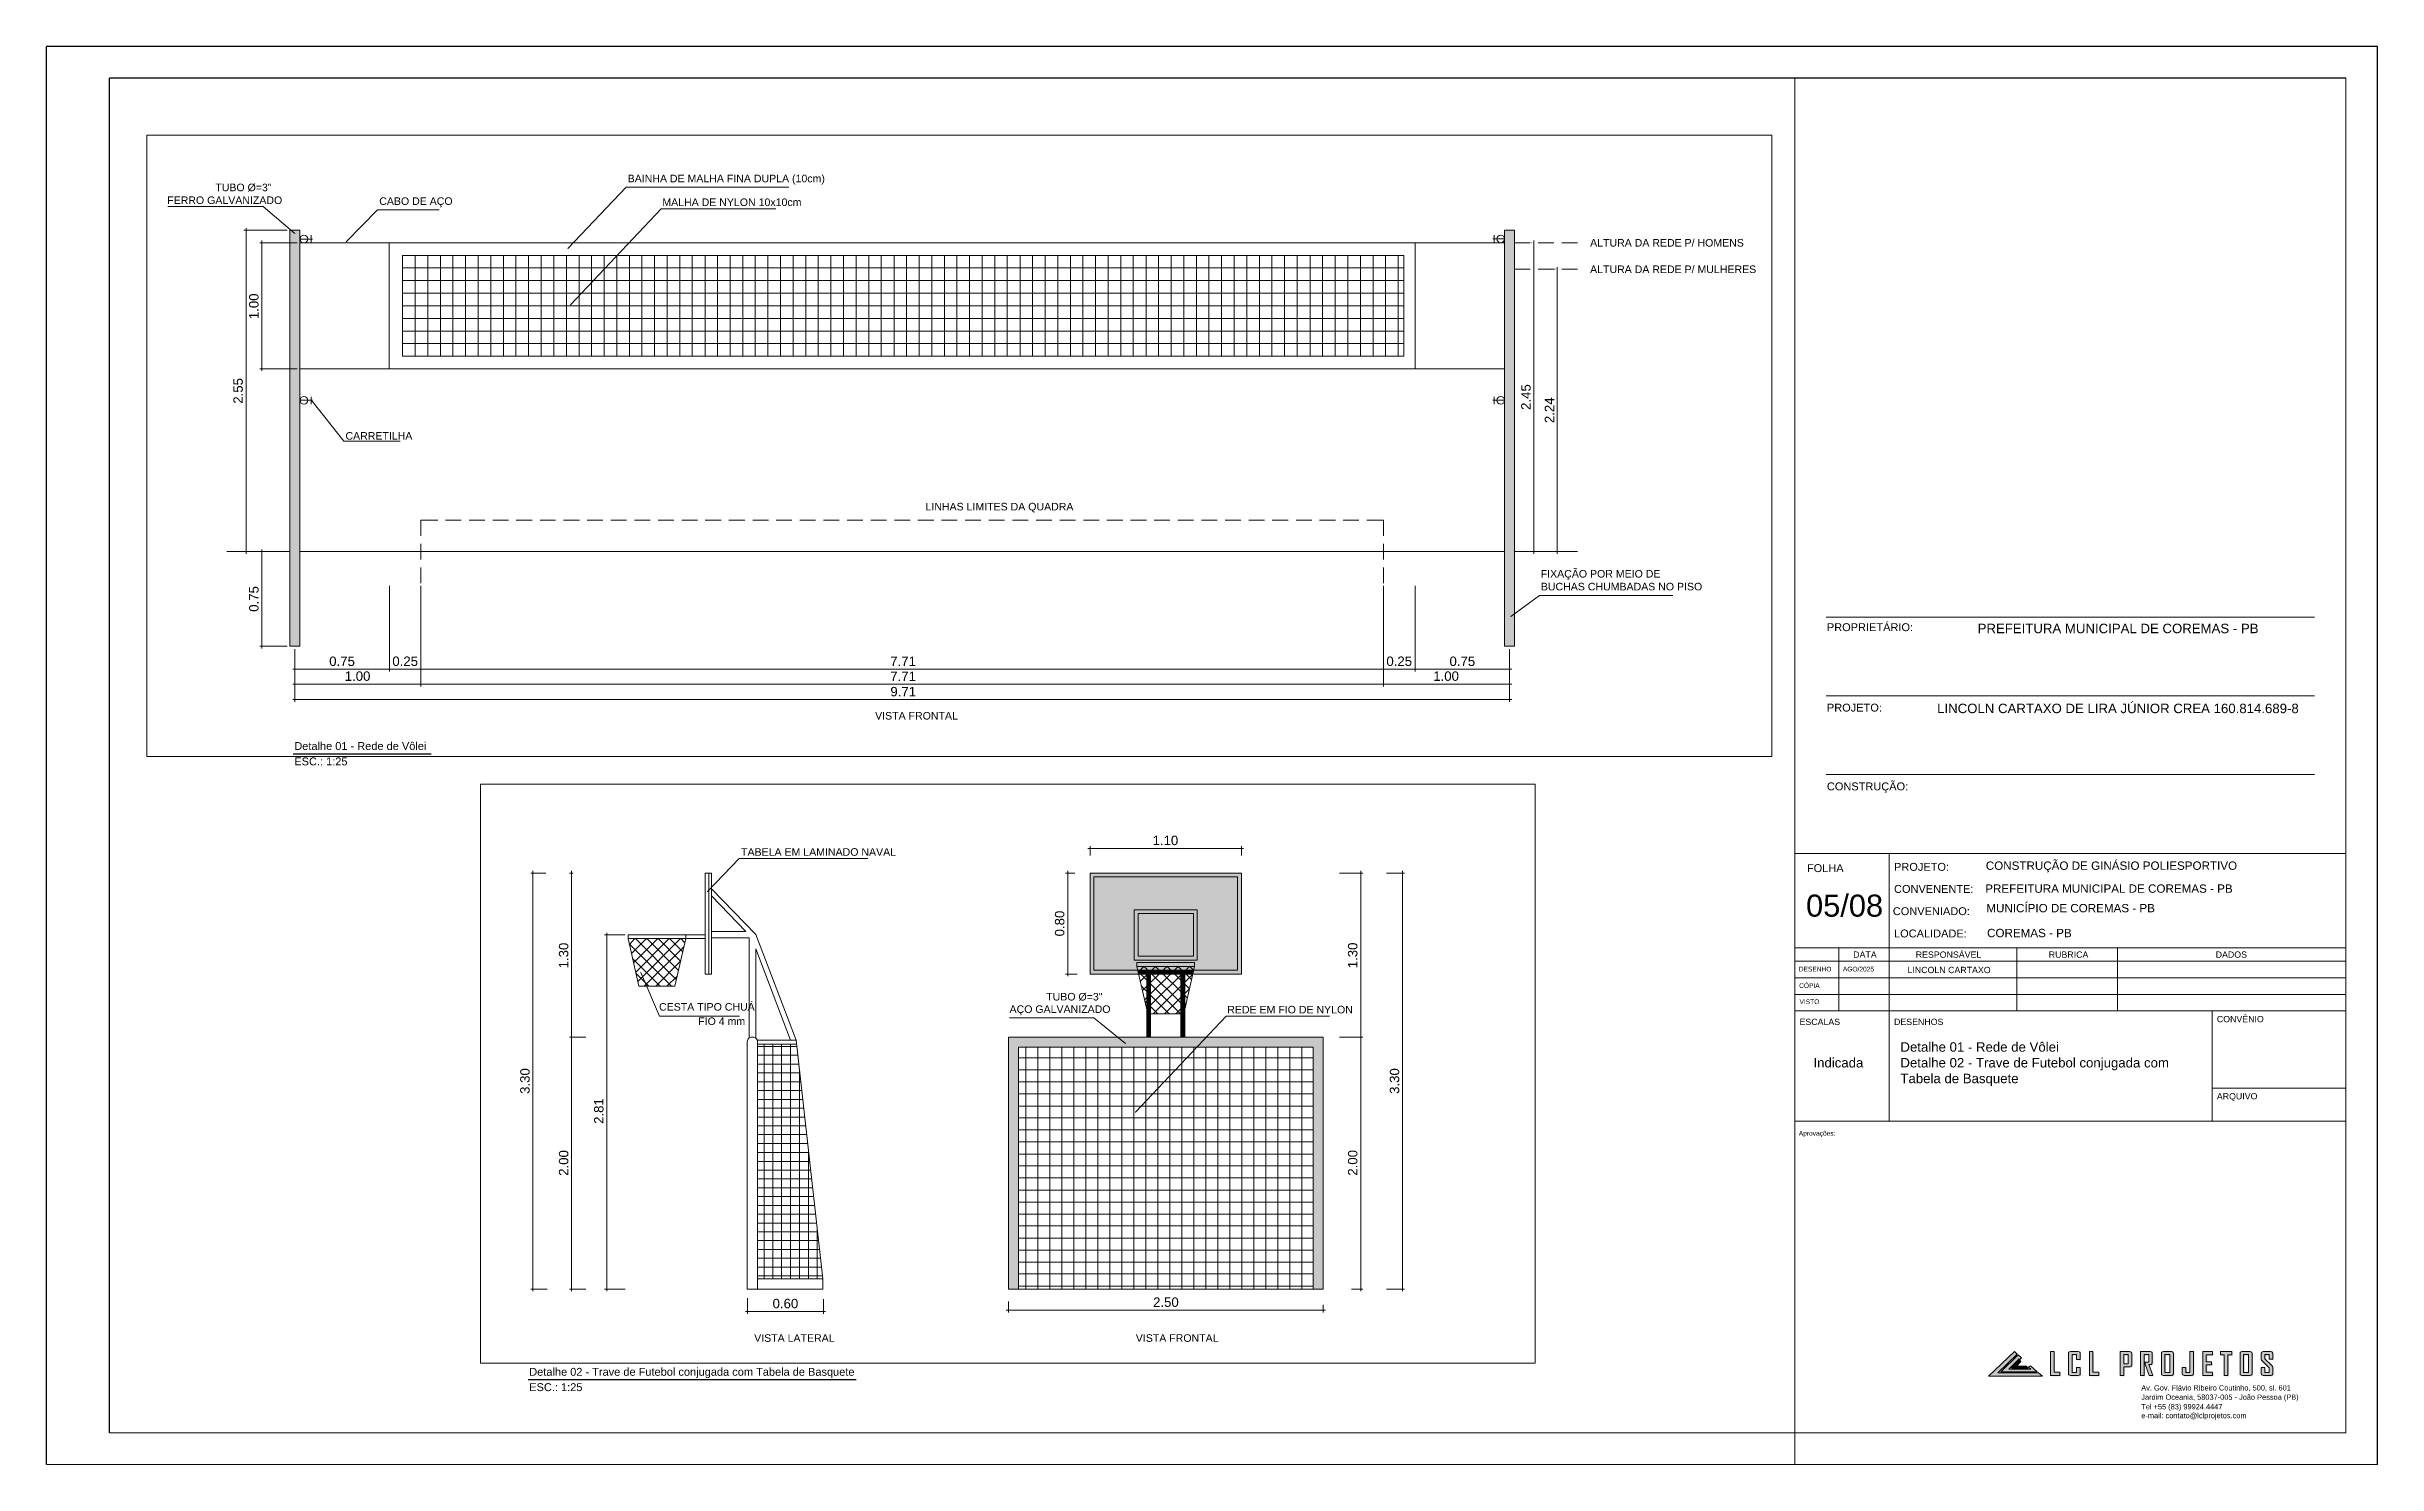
# Paper-space layout '05-08' of a CAD drawing. Extents: x 347 to 1087, y 3 to 453.
# The model-space entities are those that its viewports show. They can reach past a viewport. Long polylines and large blocks are cut down to what shows.
import ezdxf

# ---------------------------------------------------------------- set-up
doc = ezdxf.new("R2010")
doc.units = 0
doc.header["$LTSCALE"] = 2
for name, color, linetype in [('. Vista 00', 7, 'Continuous'), ('PDF10_0', 7, 'Continuous'), ('PDF10_A_Texto', 7, 'Continuous'), ('PDF10_cor 1', 7, 'Continuous'), ('PDF10_COTAS', 7, 'Continuous'), ('PDF10_PISOS', 7, 'Continuous'), ('PDF10_Text', 7, 'Continuous')]:
    doc.layers.add(name, color=color, linetype=linetype)
doc.layers.add('.MV', color=6, linetype='Continuous', plot=False)
for name, color, linetype, lineweight in [('CURVAS MESTRAS', 200, 'Continuous', 0), ('Evandro', 7, 'Continuous', 0), ('Frente', 7, 'Continuous', 0), ('LOGO LCL', 40, 'Continuous', 0), ('SELO_EXTERNO', 7, 'Continuous', 0)]:
    doc.layers.add(name, color=color, linetype=linetype, lineweight=lineweight)
doc.layers.add('PDF10_13-CORTE', color=7, linetype='Continuous', true_color=0xe3e3e3)
doc.styles.add('PDF Arial', font='arial.ttf')
doc.styles.get("Standard").update_dxf_attribs({"font": 'arial.ttf'})

psp = doc.layouts.new('05-08')

# ---------------------------------------------------------------- texts
at = {"linetype": 'Continuous', "attachment_point": 1}
for s, width, insert, char_height in [('\\pxql;{\\fArial|b0|i0|c0|p34;PROPRIETÁRIO:}', 28.0628, (911.89, 269.87), 2.5), ('PREFEITURA MUNICIPAL DE COREMAS - PB', 110.4933, (959.75, 269.72), 3), ('\\pxql;{\\fArial|b0|i0|c0|p34;PROJETO:}', 28.0628, (911.89, 244.34), 2.5), ('\\pxql;LINCOLN CARTAXO DE LIRA JÚNIOR CREA 160.814.689-8 ', 126.6411, (946.89, 244.34), 3), ('Detalhe 01 - Rede de Vôlei', 109.9147, (425.3, 232.15), 2.5), ('ESC.: 1:25', 80.4786, (425.3, 227.27), 2.5), ('\\pxql;{\\fArial|b0|i0|c0|p34;CONSTRUÇÃO:}', 28.0628, (911.89, 219.34), 2.5), ('\\pxql;{\\fArial|b0|i0|c0|p34;PROJETO:}', 15.1991, (933.2, 193.8), 2.5), ('CONSTRUÇÃO DE GINÁSIO POLIESPORTIVO', 129.9173, (962.34, 194.25), 2.6425), ('\\pxql;{\\fArial|b0|i0|c0|p34;CONVENENTE:}', 15.1991, (933.2, 186.8), 2.5), ('PREFEITURA MUNICIPAL DE COREMAS - PB', 111.3722, (962.17, 186.97), 2.6425), ('05/08', 28.0628, (905.27, 183.74), 7), ('\\pxql;{\\fArial|b0|i0|c0|p34;CONVENIADO:}', 15.1991, (932.83, 179.73), 2.5), ('\\pxql;MUNICÍPIO DE COREMAS - PB', 116.4507, (962.51, 180.77), 2.6425), ('\\pxql;{\\fArial|b0|i0|c0|p34;LOCALIDADE:}', 15.1991, (933.2, 172.65), 2.5), ('COREMAS - PB', 108.829, (962.74, 172.87), 2.6425), ('Detalhe 02 - Trave de Futebol conjugada com Tabela de Basquete', 109.9147, (499.89, 33.52), 2.5), ('ESC.: 1:25', 80.4786, (499.89, 28.65), 2.5)]:
    psp.add_mtext_dynamic_manual_height_columns(s, width=width, gutter_width=1, heights=[0], dxfattribs=dict(at, insert=insert, char_height=char_height))
at = {"layer": 'Evandro', "color": 7, "lineweight": 0, "attachment_point": 1}
for s, width, insert, char_height in [('\\pxql;{\\fArial|b0|i0|c0|p34;FOLHA}', 15.1991, (905.55, 193.39), 2.5), ('\\pxql;{\\fArial|b0|i0|c0|p34;DATA}', 15.1991, (920.25, 165.7), 2), ('\\pxql;{\\fArial|b0|i0|c0|p34;RESPONSÁVEL}', 15.1991, (940.1, 165.69), 2), ('\\pxql;{\\fArial|b0|i0|c0|p34;RUBRICA}', 15.1991, (982.33, 165.7), 2), ('\\pxql;{\\fArial|b0|i0|c0|p34;DADOS}', 15.1991, (1035.33, 165.7), 2), ('\\pxql;{\\fArial|b0|i0|c0|p34;DESENHO}', 15.1991, (902.96, 160.85), 1.5), ('\\pxql;{\\fArial|b0|i0|c0|p34;CÓPIA}', 15.1991, (903.07, 155.6), 1.5), ('AGO/2025', 15.1991, (916.96, 160.85), 1.5), ('LINCOLN CARTAXO', 30.0409, (937.48, 160.82), 2), ('\\pxql;{\\fArial|b0|i0|c0|p34;VISTO}', 15.1991, (903.2, 150.48), 1.5), ('\\pxql;{\\fArial|b0|i0|c0|p34;ESCALAS}', 15.1991, (903.2, 144.34), 2), ('\\pxql;{\\fArial|b0|i0|c0|p34;DESENHOS}', 15.1991, (933.2, 144.34), 2), ('\\pxql;CONVÊNIO', 15.1991, (1035.7, 145.23), 2), ('Detalhe 01 - Rede de Vôlei\\PDetalhe 02 - Trave de Futebol conjugada com Tabela de Basquete', 87.4916, (935.23, 136.88), 3), ('Indicada', 15.1991, (907.62, 131.88), 3), ('\\pxql;{\\fArial|b0|i0|c0|p34;ARQUIVO}', 15.1991, (1035.7, 120.73), 2), ('\\pxql;Aprovações:', 15.1991, (902.96, 108.73), 1.5)]:
    psp.add_mtext_dynamic_manual_height_columns(s, width=width, gutter_width=1, heights=[0], dxfattribs=dict(at, insert=insert, char_height=char_height))

msp = doc.modelspace()

# ---------------------------------------------------------------- texts
at = {"layer": 'PDF10_Text', "attachment_point": 7, "style": 'PDF Arial'}
for s, insert, char_height in [('BAINHA DE MALHA FINA DUPLA (10cm)', (3633.661, 1745.583), 0.06002), ('FERRO GALVANIZADO', (3630.006, 1745.428), 0.06002), ('TUBO Ø=3"', (3630.388, 1745.528), 0.06), ('CABO DE AÇO', (3631.689, 1745.403), 0.06002), ('MALHA DE NYLON 10x10cm', (3633.936, 1745.412), 0.06002), ('ALTURA DA REDE P/ HOMENS', (3641.3, 1745.09), 0.06002), ('ALTURA DA REDE P/ MULHERES', (3641.3, 1744.88), 0.06002), ('CARRETILHA', (3631.421, 1743.558), 0.06), ('LINHAS LIMITES DA QUADRA', (3636.025, 1742.981), 0.06002), ('FIXAÇÃO POR MEIO DE', (3640.908, 1742.446), 0.06002), ('BUCHAS CHUMBADAS NO PISO', (3640.909, 1742.362), 0.06002), ('0.75', (3631.292, 1741.762), 0.075), ('0.25', (3631.793, 1741.762), 0.075), ('7.71', (3635.745, 1741.763), 0.075), ('0.25', (3639.683, 1741.762), 0.075), ('0.75', (3640.184, 1741.762), 0.075), ('1.00', (3631.415, 1741.644), 0.075), ('7.71', (3635.745, 1741.644), 0.075), ('9.71', (3635.746, 1741.521), 0.075), ('1.00', (3640.055, 1741.644), 0.075), ('VISTA FRONTAL', (3635.625, 1741.337), 0.06002), ('1.10', (3635.56, 1739.55), 0.075), ('TABELA EM LAMINADO NAVAL', (3632.294, 1739.466), 0.06002), ('CESTA TIPO CHUÁ', (3631.643, 1738.237), 0.06002), ('AÇO GALVANIZADO', (3634.425, 1738.201), 0.06002), ('TUBO Ø=3"', (3634.716, 1738.316), 0.06), ('REDE EM FIO DE NYLON', (3636.153, 1738.215), 0.06002), ('FIO 4 mm', (3631.954, 1738.123), 0.06), ('0.60', (3632.544, 1735.875), 0.075), ('2.50', (3635.564, 1735.886), 0.075), ('VISTA LATERAL', (3632.398, 1735.609), 0.06002), ('VISTA FRONTAL', (3635.427, 1735.609), 0.06002)]:
    msp.add_mtext(s, dxfattribs=dict(at, insert=insert, char_height=char_height))
at = {"layer": 'PDF10_Text', "char_height": 0.075, "attachment_point": 7, "rotation": 90, "style": 'PDF Arial'}
for s, insert in [('1.00', (3630.732, 1744.515)), ('2.55', (3630.607, 1743.844)), ('2.45', (3640.829, 1743.795)), ('2.24', (3641.015, 1743.69)), ('0.75', (3630.732, 1742.193)), ('0.80', (3634.861, 1738.827)), ('1.30', (3630.924, 1738.573)), ('1.30', (3637.187, 1738.574)), ('3.30', (3630.617, 1737.577)), ('3.30', (3637.519, 1737.577)), ('2.81', (3631.203, 1737.339)), ('2.00', (3630.924, 1736.927)), ('2.00', (3637.187, 1736.928))]:
    msp.add_mtext(s, dxfattribs=dict(at, insert=insert))

# ---------------------------------------------------------------- blocks, each defined once
blk = doc.blocks.new('A$C094D1FE7')
at = {"layer": 'LOGO LCL'}
h = blk.add_hatch(color=156, dxfattribs=at)
edge = h.paths.add_edge_path()
edge.add_spline(control_points=[(2.95, 15.25), (2.95, 15.25), (2.95, 15.25), (2.95, 15.25), (2.95, 15.25), (2.95, 15.25), (9.15, 21.2), (9.15, 21.2), (9.15, 21.2), (9.15, 21.2), (8.23, 22.01), (8.23, 22.01), (8.23, 22.01), (8.23, 22.01), (0, 14.18), (0, 14.18), (0, 14.18), (17.1, 14.18), (17.1, 14.18)], knot_values=[0.428571, 0.428571, 0.428571, 0.428571, 0.5, 0.5, 0.5, 0.5001, 0.571429, 0.571429, 0.571429, 0.571529, 0.714286, 0.714286, 0.714286, 0.714386, 1, 1, 1, 1.142857, 1.142857, 1.142857, 1.142857], degree=3, periodic=0)
edge.add_spline(control_points=[(17.1, 14.18), (17.1, 14.18), (17.1, 14.18), (17.1, 14.18), (17.1, 14.18), (17.1, 14.18), (15.89, 15.25), (15.89, 15.25), (15.89, 15.25), (15.89, 15.25), (2.95, 15.25), (2.95, 15.25)], knot_values=[0.142857, 0.142857, 0.142857, 0.142857, 0.214286, 0.214286, 0.214286, 0.214386, 0.285714, 0.285714, 0.285714, 0.285815, 0.428571, 0.428571, 0.428571, 0.428571], degree=3, periodic=0)
h = blk.add_hatch(color=253, dxfattribs=at)
edge = h.paths.add_edge_path()
edge.add_spline(control_points=[(9.15, 21.13), (9.15, 21.13), (9.15, 21.13), (9.15, 21.13), (9.15, 21.13), (9.15, 21.13), (8.23, 21.94), (8.23, 21.94), (8.23, 21.94), (8.23, 21.94), (0, 14.12), (0, 14.12), (0, 14.12), (17.1, 14.12), (17.1, 14.12)], knot_values=[0.571429, 0.571429, 0.571429, 0.571429, 0.642857, 0.642857, 0.642857, 0.642957, 0.714286, 0.714286, 0.714286, 0.714386, 1, 1, 1, 1.142857, 1.142857, 1.142857, 1.142857], degree=3, periodic=0)
edge.add_spline(control_points=[(17.1, 14.12), (17.1, 14.12), (17.1, 14.12), (17.1, 14.12), (17.1, 14.12), (17.1, 14.12), (15.89, 15.19), (15.89, 15.19), (15.89, 15.19), (15.89, 15.19), (2.95, 15.19), (2.95, 15.19)], knot_values=[0.142857, 0.142857, 0.142857, 0.142857, 0.214286, 0.214286, 0.214286, 0.214386, 0.285714, 0.285714, 0.285714, 0.285815, 0.428571, 0.428571, 0.428571, 0.428571], degree=3, periodic=0)
edge.add_spline(control_points=[(2.95, 15.19), (2.95, 15.19), (2.95, 15.19), (2.95, 15.19), (2.95, 15.19), (2.95, 15.19), (9.15, 21.13), (9.15, 21.13)], knot_values=[0.428571, 0.428571, 0.428571, 0.428571, 0.5, 0.5, 0.5, 0.5001, 0.571429, 0.571429, 0.571429, 0.571429], degree=3, periodic=0)
edge = h.paths.add_edge_path(flags=17)
edge.add_spline(control_points=[(10.46, 19.96), (10.46, 19.96), (10.46, 19.96), (10.46, 19.96), (10.46, 19.96), (9.44, 20.85), (9.44, 20.85), (9.44, 20.85), (9.44, 20.85), (3.91, 15.55), (3.91, 15.55), (3.91, 15.55), (15.46, 15.55), (15.46, 15.55), (15.46, 15.55), (15.46, 15.55), (13.3, 17.45), (13.3, 17.45), (13.3, 17.45), (13.3, 17.45), (12.71, 17.02), (12.71, 17.02), (12.71, 17.02), (12.71, 17.02), (12.71, 17.02), (12.71, 17.02)], knot_values=[0.636364, 0.636364, 0.636364, 0.636364, 0.681818, 0.681818, 0.681818, 0.727273, 0.727273, 0.727273, 0.727373, 0.818182, 0.818182, 0.818182, 1, 1, 1, 1.0001, 1.090909, 1.090909, 1.090909, 1.091009, 1.136364, 1.136364, 1.136364, 1.136464, 1.181818, 1.181818, 1.181818, 1.181818], degree=3, periodic=0)
edge.add_spline(control_points=[(12.71, 17.02), (12.71, 17.02), (13.41, 16.39), (13.41, 16.39), (13.41, 16.39), (13.41, 16.39), (13.41, 16.39), (13.41, 16.39)], knot_values=[0.545455, 0.545455, 0.545455, 0.545455, 0.590909, 0.590909, 0.590909, 0.591009, 0.636364, 0.636364, 0.636364, 0.636364], degree=3, periodic=0)
edge.add_spline(control_points=[(13.41, 16.39), (13.41, 16.39), (6.45, 16.39), (6.45, 16.39), (6.45, 16.39), (6.45, 16.39), (9.78, 19.62), (9.78, 19.62), (9.78, 19.62), (9.78, 19.62), (9.78, 19.62), (9.78, 19.62)], knot_values=[0.363636, 0.363636, 0.363636, 0.363636, 0.454545, 0.454545, 0.454545, 0.454646, 0.5, 0.5, 0.5, 0.5001, 0.545455, 0.545455, 0.545455, 0.545455], degree=3, periodic=0)
edge.add_spline(control_points=[(9.78, 19.62), (9.78, 19.62), (9.98, 19.45), (9.98, 19.45), (9.98, 19.45), (9.98, 19.45), (9.98, 19.45), (9.98, 19.45)], knot_values=[0.272727, 0.272727, 0.272727, 0.272727, 0.318182, 0.318182, 0.318182, 0.318282, 0.363636, 0.363636, 0.363636, 0.363636], degree=3, periodic=0)
edge.add_spline(control_points=[(9.98, 19.45), (9.98, 19.45), (10.46, 19.96), (10.46, 19.96), (10.46, 19.96)], knot_values=[0.181818, 0.181818, 0.181818, 0.181818, 0.227273, 0.272727, 0.272727, 0.272727, 0.272727], degree=3, periodic=0)
edge = h.paths.add_edge_path(flags=16)
edge.add_spline(control_points=[(8.85, 17.29), (8.85, 17.29), (10.31, 18.74), (10.31, 18.74), (10.31, 18.74), (10.31, 18.74), (10.31, 18.74), (10.31, 18.74)], knot_values=[0.285714, 0.285714, 0.285714, 0.285714, 0.357143, 0.357143, 0.357143, 0.357243, 0.428571, 0.428571, 0.428571, 0.428571], degree=3, periodic=0)
edge.add_spline(control_points=[(10.31, 18.74), (10.31, 18.74), (9.83, 19.17), (9.83, 19.17), (9.83, 19.17), (9.83, 19.17), (7.29, 16.71), (7.29, 16.71), (7.29, 16.71), (12.6, 16.71), (12.6, 16.71), (12.6, 16.71), (12.6, 16.71), (12.6, 16.71), (12.6, 16.71)], knot_values=[0.714286, 0.714286, 0.714286, 0.714286, 0.857143, 0.857143, 0.857143, 0.857243, 1, 1, 1, 1.142857, 1.142857, 1.142857, 1.142957, 1.285714, 1.285714, 1.285714, 1.285714], degree=3, periodic=0)
edge.add_spline(control_points=[(12.6, 16.71), (12.6, 16.71), (11.96, 17.28), (11.96, 17.28), (11.96, 17.28), (11.96, 17.28), (8.85, 17.29), (8.85, 17.29), (8.85, 17.29), (8.85, 17.29), (8.85, 17.29), (8.85, 17.29)], knot_values=[0.428571, 0.428571, 0.428571, 0.428571, 0.571429, 0.571429, 0.571429, 0.571529, 0.642857, 0.642857, 0.642857, 0.642957, 0.714286, 0.714286, 0.714286, 0.714286], degree=3, periodic=0)
h = blk.add_hatch(color=155, dxfattribs=at)
edge = h.paths.add_edge_path()
edge.add_spline(control_points=[(9.78, 19.69), (9.78, 19.69), (9.98, 19.52), (9.98, 19.52), (9.98, 19.52), (9.98, 19.52), (9.98, 19.52), (9.98, 19.52)], knot_values=[0.272727, 0.272727, 0.272727, 0.272727, 0.318182, 0.318182, 0.318182, 0.318282, 0.363636, 0.363636, 0.363636, 0.363636], degree=3, periodic=0)
edge.add_spline(control_points=[(9.98, 19.52), (9.98, 19.52), (10.46, 20.03), (10.46, 20.03), (10.46, 20.03), (10.46, 20.03), (10.46, 20.03), (10.46, 20.03)], knot_values=[0.181818, 0.181818, 0.181818, 0.181818, 0.227273, 0.227273, 0.227273, 0.227373, 0.272727, 0.272727, 0.272727, 0.272727], degree=3, periodic=0)
edge.add_spline(control_points=[(10.46, 20.03), (10.46, 20.03), (9.44, 20.92), (9.44, 20.92), (9.44, 20.92), (9.44, 20.92), (3.91, 15.61), (3.91, 15.61), (3.91, 15.61), (15.46, 15.61), (15.46, 15.61), (15.46, 15.61), (15.46, 15.61), (13.3, 17.52), (13.3, 17.52), (13.3, 17.52), (13.3, 17.52), (12.71, 17.09), (12.71, 17.09), (12.71, 17.09), (12.71, 17.09), (13.41, 16.46), (13.41, 16.46), (13.41, 16.46), (13.41, 16.46), (13.41, 16.46), (13.41, 16.46)], knot_values=[0.545455, 0.545455, 0.545455, 0.545455, 0.636364, 0.636364, 0.636364, 0.636464, 0.727273, 0.727273, 0.727273, 0.909091, 0.909091, 0.909091, 0.909191, 1, 1, 1, 1.0001, 1.090909, 1.090909, 1.090909, 1.091009, 1.136364, 1.136364, 1.136364, 1.136464, 1.181818, 1.181818, 1.181818, 1.181818], degree=3, periodic=0)
edge.add_spline(control_points=[(13.41, 16.46), (13.41, 16.46), (6.45, 16.46), (6.45, 16.46), (6.45, 16.46), (6.45, 16.46), (6.45, 16.46), (6.45, 16.46)], knot_values=[0.454545, 0.454545, 0.454545, 0.454545, 0.5, 0.5, 0.5, 0.5001, 0.545455, 0.545455, 0.545455, 0.545455], degree=3, periodic=0)
edge.add_spline(control_points=[(6.45, 16.46), (6.45, 16.46), (9.78, 19.69), (9.78, 19.69), (9.78, 19.69), (9.78, 19.69), (9.78, 19.69), (9.78, 19.69)], knot_values=[0.363636, 0.363636, 0.363636, 0.363636, 0.409091, 0.409091, 0.409091, 0.409191, 0.454545, 0.454545, 0.454545, 0.454545], degree=3, periodic=0)
h = blk.add_hatch(color=252, dxfattribs=at)
edge = h.paths.add_edge_path()
edge.add_spline(control_points=[(10.31, 18.81), (10.31, 18.81), (9.83, 19.23), (9.83, 19.23), (9.83, 19.23), (9.83, 19.23), (7.29, 16.78), (7.29, 16.78), (7.29, 16.78), (12.6, 16.78), (12.6, 16.78), (12.6, 16.78), (12.6, 16.78), (12.6, 16.78), (12.6, 16.78)], knot_values=[0.714286, 0.714286, 0.714286, 0.714286, 0.857143, 0.857143, 0.857143, 0.857243, 1, 1, 1, 1.142857, 1.142857, 1.142857, 1.142957, 1.285714, 1.285714, 1.285714, 1.285714], degree=3, periodic=0)
edge.add_spline(control_points=[(12.6, 16.78), (12.6, 16.78), (11.96, 17.35), (11.96, 17.35), (11.96, 17.35), (11.96, 17.35), (8.85, 17.35), (8.85, 17.35), (8.85, 17.35), (8.85, 17.35), (8.85, 17.35), (8.85, 17.35)], knot_values=[0.428571, 0.428571, 0.428571, 0.428571, 0.571429, 0.571429, 0.571429, 0.571529, 0.642857, 0.642857, 0.642857, 0.642957, 0.714286, 0.714286, 0.714286, 0.714286], degree=3, periodic=0)
edge.add_spline(control_points=[(8.85, 17.35), (8.85, 17.35), (10.31, 18.81), (10.31, 18.81), (10.31, 18.81), (10.31, 18.81), (10.31, 18.81), (10.31, 18.81)], knot_values=[0.285714, 0.285714, 0.285714, 0.285714, 0.357143, 0.357143, 0.357143, 0.357243, 0.428571, 0.428571, 0.428571, 0.428571], degree=3, periodic=0)
h = blk.add_hatch(color=157, dxfattribs=at)
edge = h.paths.add_edge_path()
edge.add_spline(control_points=[(20.83, 15.44), (20.83, 15.44), (20.83, 21.99), (20.83, 21.99), (20.83, 21.99), (20.83, 21.99), (20.83, 21.99), (20.83, 21.99)], knot_values=[0.428571, 0.428571, 0.428571, 0.428571, 0.5, 0.5, 0.5, 0.5001, 0.571429, 0.571429, 0.571429, 0.571429], degree=3, periodic=0)
edge.add_spline(control_points=[(20.83, 21.99), (20.83, 21.99), (19.7, 21.99), (19.7, 21.99), (19.7, 21.99), (19.7, 21.99), (19.7, 21.99), (19.7, 21.99)], knot_values=[0.285714, 0.285714, 0.285714, 0.285714, 0.357143, 0.357143, 0.357143, 0.357243, 0.428571, 0.428571, 0.428571, 0.428571], degree=3, periodic=0)
edge.add_spline(control_points=[(19.7, 21.99), (19.7, 21.99), (19.7, 14.43), (19.7, 14.43), (19.7, 14.43), (19.7, 14.43), (19.7, 14.43), (19.7, 14.43)], knot_values=[0.142857, 0.142857, 0.142857, 0.142857, 0.214286, 0.214286, 0.214286, 0.214386, 0.285714, 0.285714, 0.285714, 0.285714], degree=3, periodic=0)
edge.add_spline(control_points=[(19.7, 14.43), (19.7, 14.43), (22.67, 14.43), (22.67, 14.43), (22.67, 14.43), (22.67, 15.44), (22.67, 15.44), (22.67, 15.44), (22.67, 15.44), (20.83, 15.44), (20.83, 15.44), (20.83, 15.44), (20.83, 15.44), (20.83, 15.44), (20.83, 15.44)], knot_values=[0.571429, 0.571429, 0.571429, 0.571429, 0.714286, 0.714286, 0.714286, 1, 1, 1, 1.0001, 1.071429, 1.071429, 1.071429, 1.071529, 1.142857, 1.142857, 1.142857, 1.142857], degree=3, periodic=0)
edge = h.paths.add_edge_path()
edge.add_spline(control_points=[(25.39, 21.4), (25.39, 21.4), (25.39, 21.4), (25.39, 21.4), (25.39, 21.4), (25.39, 21.4), (25.39, 15.03), (25.39, 15.03)], knot_values=[0.176471, 0.176471, 0.176471, 0.176471, 0.205883, 0.205883, 0.205883, 0.205983, 0.235295, 0.235295, 0.235295, 0.235295], degree=3, periodic=0)
edge.add_spline(control_points=[(25.39, 15.03), (25.39, 15.03), (25.39, 15.03), (25.39, 15.03), (25.39, 15.03), (25.39, 14.63), (25.59, 14.43), (25.99, 14.43)], knot_values=[0.117648, 0.117648, 0.117648, 0.117648, 0.14706, 0.14706, 0.14706, 0.14716, 0.176471, 0.176471, 0.176471, 0.176471], degree=3, periodic=0)
edge.add_spline(control_points=[(25.99, 14.43), (25.99, 14.43), (25.99, 14.43), (25.99, 14.43), (25.99, 14.43), (25.99, 14.43), (28.51, 14.43), (28.51, 14.43)], knot_values=[0.058824, 0.058824, 0.058824, 0.058824, 0.088236, 0.088236, 0.088236, 0.088336, 0.117648, 0.117648, 0.117648, 0.117648], degree=3, periodic=0)
edge.add_spline(control_points=[(28.51, 14.43), (28.51, 14.43), (28.51, 14.43), (28.51, 14.43), (28.51, 14.43), (28.91, 14.43), (29.11, 14.63), (29.11, 15.03)], knot_values=[0, 0, 0, 0, 0.029412, 0.029412, 0.029412, 0.029512, 0.058824, 0.058824, 0.058824, 0.058824], degree=3, periodic=0)
edge.add_spline(control_points=[(29.11, 15.03), (29.11, 15.03), (29.11, 16.98), (29.11, 16.98), (29.11, 16.98), (29.11, 16.98), (27.98, 16.98), (27.98, 16.98), (27.98, 16.98), (27.98, 16.98), (27.98, 15.4), (27.98, 15.4), (27.98, 15.4), (27.98, 15.4), (26.52, 15.4), (26.52, 15.4), (26.52, 15.4), (26.52, 15.4), (26.52, 21.02), (26.52, 21.02), (26.52, 21.02), (26.52, 21.02), (27.98, 21.02), (27.98, 21.02), (27.98, 21.02), (27.98, 21.02), (27.98, 19.52), (27.98, 19.52), (27.98, 19.52), (27.98, 19.52), (29.11, 19.52), (29.11, 19.52), (29.11, 19.52), (29.11, 19.52), (29.11, 21.39), (29.11, 21.4)], knot_values=[0.411771, 0.411771, 0.411771, 0.411771, 0.529418, 0.529418, 0.529418, 0.529518, 0.588241, 0.588241, 0.588241, 0.588341, 0.647065, 0.647065, 0.647065, 0.647165, 0.705888, 0.705888, 0.705888, 0.705988, 0.764712, 0.764712, 0.764712, 0.764812, 0.823535, 0.823535, 0.823535, 0.823636, 0.882359, 0.882359, 0.882359, 0.882459, 0.941182, 0.941182, 0.941182, 0.941283, 1, 1, 1, 1], degree=3, periodic=0)
edge.add_spline(control_points=[(29.11, 21.4), (29.11, 21.4), (29.11, 21.4), (29.11, 21.4), (29.11, 21.4), (29.11, 21.79), (28.91, 21.99), (28.51, 21.99)], knot_values=[0.352942, 0.352942, 0.352942, 0.352942, 0.382359, 0.382359, 0.382359, 0.382459, 0.411771, 0.411771, 0.411771, 0.411771], degree=3, periodic=0)
edge.add_spline(control_points=[(28.51, 21.99), (28.51, 21.99), (28.51, 21.99), (28.51, 21.99), (28.51, 21.99), (28.51, 21.99), (25.99, 21.99), (25.99, 21.99)], knot_values=[0.294118, 0.294118, 0.294118, 0.294118, 0.32353, 0.32353, 0.32353, 0.32363, 0.352942, 0.352942, 0.352942, 0.352942], degree=3, periodic=0)
edge.add_spline(control_points=[(25.99, 21.99), (25.99, 21.99), (25.99, 21.99), (25.99, 21.99), (25.99, 21.99), (25.59, 21.99), (25.39, 21.79), (25.39, 21.4)], knot_values=[0.235295, 0.235295, 0.235295, 0.235295, 0.264707, 0.264707, 0.264707, 0.264807, 0.294118, 0.294118, 0.294118, 0.294118], degree=3, periodic=0)
edge = h.paths.add_edge_path()
edge.add_spline(control_points=[(33.17, 15.44), (33.17, 15.44), (33.17, 21.99), (33.17, 21.99), (33.17, 21.99), (33.17, 21.99), (33.17, 21.99), (33.17, 21.99)], knot_values=[0.428571, 0.428571, 0.428571, 0.428571, 0.5, 0.5, 0.5, 0.5001, 0.571429, 0.571429, 0.571429, 0.571429], degree=3, periodic=0)
edge.add_spline(control_points=[(33.17, 21.99), (33.17, 21.99), (32.04, 21.99), (32.04, 21.99), (32.04, 21.99), (32.04, 21.99), (32.04, 21.99), (32.04, 21.99)], knot_values=[0.285714, 0.285714, 0.285714, 0.285714, 0.357143, 0.357143, 0.357143, 0.357243, 0.428571, 0.428571, 0.428571, 0.428571], degree=3, periodic=0)
edge.add_spline(control_points=[(32.04, 21.99), (32.04, 21.99), (32.04, 14.43), (32.04, 14.43), (32.04, 14.43), (32.04, 14.43), (32.04, 14.43), (32.04, 14.43)], knot_values=[0.142857, 0.142857, 0.142857, 0.142857, 0.214286, 0.214286, 0.214286, 0.214386, 0.285714, 0.285714, 0.285714, 0.285714], degree=3, periodic=0)
edge.add_spline(control_points=[(32.04, 14.43), (32.04, 14.43), (35.01, 14.43), (35.01, 14.43), (35.01, 14.43), (35.01, 15.44), (35.01, 15.44), (35.01, 15.44), (35.01, 15.44), (33.17, 15.44), (33.17, 15.44), (33.17, 15.44), (33.17, 15.44), (33.17, 15.44), (33.17, 15.44)], knot_values=[0.571429, 0.571429, 0.571429, 0.571429, 0.714286, 0.714286, 0.714286, 1, 1, 1, 1.0001, 1.071429, 1.071429, 1.071429, 1.071529, 1.142857, 1.142857, 1.142857, 1.142857], degree=3, periodic=0)
edge = h.paths.add_edge_path()
edge.add_spline(control_points=[(41.81, 21.99), (41.81, 21.99), (41.81, 21.99), (41.81, 21.99), (41.81, 21.99), (41.81, 21.99), (41.81, 14.43), (41.81, 14.43)], knot_values=[0.444446, 0.444446, 0.444446, 0.444446, 0.500002, 0.500002, 0.500002, 0.500102, 0.555557, 0.555557, 0.555557, 0.555557], degree=3, periodic=0)
edge.add_spline(control_points=[(41.81, 14.43), (41.81, 14.43), (41.81, 14.43), (41.81, 14.43), (41.81, 14.43), (41.81, 14.43), (42.93, 14.43), (42.93, 14.43)], knot_values=[0.333334, 0.333334, 0.333334, 0.333334, 0.388891, 0.388891, 0.388891, 0.388991, 0.444446, 0.444446, 0.444446, 0.444446], degree=3, periodic=0)
edge.add_spline(control_points=[(42.93, 14.43), (42.93, 14.43), (42.93, 14.43), (42.93, 14.43), (42.93, 14.43), (42.93, 14.43), (42.93, 17.17), (42.93, 17.17)], knot_values=[0.222223, 0.222223, 0.222223, 0.222223, 0.27778, 0.27778, 0.27778, 0.27788, 0.333334, 0.333334, 0.333334, 0.333334], degree=3, periodic=0)
edge.add_spline(control_points=[(42.93, 17.17), (42.93, 17.17), (42.93, 17.17), (42.93, 17.17), (42.93, 17.17), (42.93, 17.17), (44.86, 17.17), (44.86, 17.17)], knot_values=[0.111112, 0.111112, 0.111112, 0.111112, 0.166668, 0.166668, 0.166668, 0.166768, 0.222223, 0.222223, 0.222223, 0.222223], degree=3, periodic=0)
edge.add_spline(control_points=[(44.86, 17.17), (44.86, 17.17), (44.86, 17.17), (44.86, 17.17), (44.86, 17.17), (45.26, 17.17), (45.46, 17.37), (45.46, 17.77)], knot_values=[0, 0, 0, 0, 0.055557, 0.055557, 0.055557, 0.055657, 0.111112, 0.111112, 0.111112, 0.111112], degree=3, periodic=0)
edge.add_spline(control_points=[(45.46, 17.77), (45.46, 17.77), (45.46, 21.4), (45.46, 21.4)], knot_values=[0.77778, 0.77778, 0.77778, 0.77778, 1, 1, 1, 1], degree=3, periodic=0)
edge.add_spline(control_points=[(45.46, 21.4), (45.46, 21.4), (45.46, 21.4), (45.46, 21.4), (45.46, 21.4), (45.46, 21.79), (45.26, 21.99), (44.86, 21.99)], knot_values=[0.666668, 0.666668, 0.666668, 0.666668, 0.722225, 0.722225, 0.722225, 0.722325, 0.77778, 0.77778, 0.77778, 0.77778], degree=3, periodic=0)
edge.add_spline(control_points=[(44.86, 21.99), (44.86, 21.99), (44.86, 21.99), (44.86, 21.99), (44.86, 21.99), (44.86, 21.99), (41.81, 21.99), (41.81, 21.99)], knot_values=[0.555557, 0.555557, 0.555557, 0.555557, 0.611113, 0.611113, 0.611113, 0.611213, 0.666668, 0.666668, 0.666668, 0.666668], degree=3, periodic=0)
edge = h.paths.add_edge_path(flags=16)
edge.add_spline(control_points=[(44.32, 21.02), (44.32, 21.02), (44.32, 18.14), (44.32, 18.14), (44.32, 18.14), (42.93, 18.14), (42.93, 18.14), (42.93, 18.14), (42.93, 18.14), (42.93, 21.02), (42.93, 21.02), (42.93, 21.02), (42.93, 21.02), (42.93, 21.02), (42.93, 21.02)], knot_values=[0.4, 0.4, 0.4, 0.4, 0.6, 0.6, 0.6, 1, 1, 1, 1.0001, 1.1, 1.1, 1.1, 1.1001, 1.2, 1.2, 1.2, 1.2], degree=3, periodic=0)
edge.add_spline(control_points=[(42.93, 21.02), (42.93, 21.02), (44.32, 21.02), (44.32, 21.02), (44.32, 21.02), (44.32, 21.02), (44.32, 21.02), (44.32, 21.02)], knot_values=[0.2, 0.2, 0.2, 0.2, 0.3, 0.3, 0.3, 0.3001, 0.4, 0.4, 0.4, 0.4], degree=3, periodic=0)
edge = h.paths.add_edge_path()
edge.add_spline(control_points=[(48.3, 21.99), (48.3, 21.99), (48.3, 21.99), (48.3, 21.99), (48.3, 21.99), (48.3, 21.99), (48.3, 14.43), (48.3, 14.43)], knot_values=[0.500001, 0.500001, 0.500001, 0.500001, 0.531251, 0.531251, 0.531251, 0.531351, 0.562501, 0.562501, 0.562501, 0.562501], degree=3, periodic=0)
edge.add_spline(control_points=[(48.3, 14.43), (48.3, 14.43), (48.3, 14.43), (48.3, 14.43), (48.3, 14.43), (48.3, 14.43), (49.43, 14.43), (49.43, 14.43)], knot_values=[0.437501, 0.437501, 0.437501, 0.437501, 0.468751, 0.468751, 0.468751, 0.468851, 0.500001, 0.500001, 0.500001, 0.500001], degree=3, periodic=0)
edge.add_spline(control_points=[(49.43, 14.43), (49.43, 14.43), (49.43, 14.43), (49.43, 14.43), (49.43, 14.43), (49.43, 14.43), (49.43, 21.02), (49.43, 21.02)], knot_values=[0.375001, 0.375001, 0.375001, 0.375001, 0.406251, 0.406251, 0.406251, 0.406351, 0.437501, 0.437501, 0.437501, 0.437501], degree=3, periodic=0)
edge.add_spline(control_points=[(49.43, 21.02), (49.43, 21.02), (49.43, 21.02), (49.43, 21.02), (49.43, 21.02), (49.43, 21.02), (50.86, 21.02), (50.86, 21.02)], knot_values=[0.312501, 0.312501, 0.312501, 0.312501, 0.343751, 0.343751, 0.343751, 0.343851, 0.375001, 0.375001, 0.375001, 0.375001], degree=3, periodic=0)
edge.add_spline(control_points=[(50.86, 21.02), (50.86, 21.02), (50.86, 21.02), (50.86, 21.02), (50.86, 21.02), (50.86, 21.02), (50.86, 18.63), (50.86, 18.63)], knot_values=[0.250001, 0.250001, 0.250001, 0.250001, 0.281251, 0.281251, 0.281251, 0.281351, 0.312501, 0.312501, 0.312501, 0.312501], degree=3, periodic=0)
edge.add_spline(control_points=[(50.86, 18.63), (50.86, 18.63), (50.86, 18.63), (50.86, 18.63), (50.86, 18.63), (50.86, 18.63), (49.75, 18.63), (49.75, 18.63)], knot_values=[0.187501, 0.187501, 0.187501, 0.187501, 0.218751, 0.218751, 0.218751, 0.218851, 0.250001, 0.250001, 0.250001, 0.250001], degree=3, periodic=0)
edge.add_spline(control_points=[(49.75, 18.63), (49.75, 18.63), (49.75, 18.63), (49.75, 18.63), (49.75, 18.63), (49.75, 18.17), (49.75, 17.95), (49.75, 17.95)], knot_values=[0.125001, 0.125001, 0.125001, 0.125001, 0.156251, 0.156251, 0.156251, 0.156351, 0.187501, 0.187501, 0.187501, 0.187501], degree=3, periodic=0)
edge.add_spline(control_points=[(49.75, 17.95), (49.75, 17.95), (49.75, 17.95), (49.75, 17.95), (49.75, 17.95), (49.75, 17.95), (51, 14.43), (51, 14.43)], knot_values=[0.062501, 0.062501, 0.062501, 0.062501, 0.093751, 0.093751, 0.093751, 0.093851, 0.125001, 0.125001, 0.125001, 0.125001], degree=3, periodic=0)
edge.add_spline(control_points=[(51, 14.43), (51, 14.43), (51, 14.43), (51, 14.43), (51, 14.43), (51, 14.43), (51.29, 14.43), (51.59, 14.43)], knot_values=[0.03125, 0.03125, 0.03125, 0.03125, 0.046876, 0.046876, 0.046876, 0.046976, 0.062501, 0.062501, 0.062501, 0.062501], degree=3, periodic=0)
edge.add_spline(control_points=[(51.59, 14.43), (51.88, 14.43), (52.18, 14.43), (52.18, 14.43), (52.18, 14.43), (50.93, 17.86), (50.93, 17.87)], knot_values=[0.875001, 0.875001, 0.875001, 0.875001, 0.906251, 0.906251, 0.906251, 1.03125, 1.03125, 1.03125, 1.03125], degree=3, periodic=0)
edge.add_spline(control_points=[(50.93, 17.87), (50.93, 17.87), (50.93, 17.87), (50.93, 17.87), (50.93, 17.87), (51.3, 17.87), (51.55, 17.89), (51.66, 17.93)], knot_values=[0.812501, 0.812501, 0.812501, 0.812501, 0.843752, 0.843752, 0.843752, 0.843852, 0.875001, 0.875001, 0.875001, 0.875001], degree=3, periodic=0)
edge.add_spline(control_points=[(51.66, 17.93), (51.66, 17.93), (51.66, 17.93), (51.66, 17.93), (51.66, 17.93), (51.88, 18.01), (51.99, 18.19), (51.99, 18.46)], knot_values=[0.750001, 0.750001, 0.750001, 0.750001, 0.781251, 0.781251, 0.781251, 0.781351, 0.812501, 0.812501, 0.812501, 0.812501], degree=3, periodic=0)
edge.add_spline(control_points=[(51.99, 18.46), (51.99, 18.46), (51.99, 18.46), (51.99, 18.46), (51.99, 18.46), (51.99, 18.46), (51.99, 21.4), (51.99, 21.4)], knot_values=[0.687501, 0.687501, 0.687501, 0.687501, 0.718751, 0.718751, 0.718751, 0.718851, 0.750001, 0.750001, 0.750001, 0.750001], degree=3, periodic=0)
edge.add_spline(control_points=[(51.99, 21.4), (51.99, 21.4), (51.99, 21.4), (51.99, 21.4), (51.99, 21.4), (51.99, 21.79), (51.79, 21.99), (51.39, 21.99)], knot_values=[0.625001, 0.625001, 0.625001, 0.625001, 0.656251, 0.656251, 0.656251, 0.656351, 0.687501, 0.687501, 0.687501, 0.687501], degree=3, periodic=0)
edge.add_spline(control_points=[(51.39, 21.99), (51.39, 21.99), (51.39, 21.99), (51.39, 21.99), (51.39, 21.99), (51.39, 21.99), (48.3, 21.99), (48.3, 21.99)], knot_values=[0.562501, 0.562501, 0.562501, 0.562501, 0.593751, 0.593751, 0.593751, 0.593851, 0.625001, 0.625001, 0.625001, 0.625001], degree=3, periodic=0)
edge = h.paths.add_edge_path()
edge.add_spline(control_points=[(54.91, 21.4), (54.91, 21.4), (54.91, 21.4), (54.91, 21.4), (54.91, 21.4), (54.91, 21.4), (54.91, 15.03), (54.91, 15.03)], knot_values=[0.333334, 0.333334, 0.333334, 0.333334, 0.388891, 0.388891, 0.388891, 0.388991, 0.444446, 0.444446, 0.444446, 0.444446], degree=3, periodic=0)
edge.add_spline(control_points=[(54.91, 15.03), (54.91, 15.03), (54.91, 15.03), (54.91, 15.03), (54.91, 15.03), (54.91, 14.63), (55.11, 14.43), (55.51, 14.43)], knot_values=[0.222223, 0.222223, 0.222223, 0.222223, 0.27778, 0.27778, 0.27778, 0.27788, 0.333334, 0.333334, 0.333334, 0.333334], degree=3, periodic=0)
edge.add_spline(control_points=[(55.51, 14.43), (55.51, 14.43), (55.51, 14.43), (55.51, 14.43), (55.51, 14.43), (55.51, 14.43), (58.12, 14.43), (58.12, 14.43)], knot_values=[0.111112, 0.111112, 0.111112, 0.111112, 0.166668, 0.166668, 0.166668, 0.166768, 0.222223, 0.222223, 0.222223, 0.222223], degree=3, periodic=0)
edge.add_spline(control_points=[(58.12, 14.43), (58.12, 14.43), (58.12, 14.43), (58.12, 14.43), (58.12, 14.43), (58.52, 14.43), (58.72, 14.63), (58.72, 15.03)], knot_values=[0, 0, 0, 0, 0.055557, 0.055557, 0.055557, 0.055657, 0.111112, 0.111112, 0.111112, 0.111112], degree=3, periodic=0)
edge.add_spline(control_points=[(58.72, 15.03), (58.72, 15.03), (58.72, 21.4), (58.72, 21.4)], knot_values=[0.77778, 0.77778, 0.77778, 0.77778, 1, 1, 1, 1], degree=3, periodic=0)
edge.add_spline(control_points=[(58.72, 21.4), (58.72, 21.4), (58.72, 21.4), (58.72, 21.4), (58.72, 21.4), (58.72, 21.79), (58.52, 21.99), (58.12, 21.99)], knot_values=[0.666668, 0.666668, 0.666668, 0.666668, 0.722225, 0.722225, 0.722225, 0.722325, 0.77778, 0.77778, 0.77778, 0.77778], degree=3, periodic=0)
edge.add_spline(control_points=[(58.12, 21.99), (58.12, 21.99), (58.12, 21.99), (58.12, 21.99), (58.12, 21.99), (58.12, 21.99), (55.51, 21.99), (55.51, 21.99)], knot_values=[0.555557, 0.555557, 0.555557, 0.555557, 0.611113, 0.611113, 0.611113, 0.611213, 0.666668, 0.666668, 0.666668, 0.666668], degree=3, periodic=0)
edge.add_spline(control_points=[(55.51, 21.99), (55.51, 21.99), (55.51, 21.99), (55.51, 21.99), (55.51, 21.99), (55.11, 21.99), (54.91, 21.79), (54.91, 21.4)], knot_values=[0.444446, 0.444446, 0.444446, 0.444446, 0.500002, 0.500002, 0.500002, 0.500102, 0.555557, 0.555557, 0.555557, 0.555557], degree=3, periodic=0)
edge = h.paths.add_edge_path(flags=16)
edge.add_spline(control_points=[(57.59, 21.02), (57.59, 21.02), (57.59, 15.4), (57.59, 15.4), (57.59, 15.4), (56.04, 15.4), (56.04, 15.4), (56.04, 15.4), (56.04, 15.4), (56.04, 21.02), (56.04, 21.02), (56.04, 21.02), (56.04, 21.02), (56.04, 21.02), (56.04, 21.02)], knot_values=[0.4, 0.4, 0.4, 0.4, 0.6, 0.6, 0.6, 1, 1, 1, 1.0001, 1.1, 1.1, 1.1, 1.1001, 1.2, 1.2, 1.2, 1.2], degree=3, periodic=0)
edge.add_spline(control_points=[(56.04, 21.02), (56.04, 21.02), (57.59, 21.02), (57.59, 21.02), (57.59, 21.02), (57.59, 21.02), (57.59, 21.02), (57.59, 21.02)], knot_values=[0.2, 0.2, 0.2, 0.2, 0.3, 0.3, 0.3, 0.3001, 0.4, 0.4, 0.4, 0.4], degree=3, periodic=0)
edge = h.paths.add_edge_path()
edge.add_spline(control_points=[(65.07, 15.03), (65.07, 15.03), (65.07, 21.99), (65.07, 21.99), (65.07, 21.99), (65.07, 21.99), (63.94, 21.99), (63.94, 21.99), (63.94, 21.99), (63.94, 21.99), (63.94, 15.4), (63.94, 15.4), (63.94, 15.4), (63.94, 15.4), (62.67, 15.4), (62.67, 15.4), (62.67, 15.4), (62.67, 15.4), (62.67, 16.98), (62.67, 16.98), (62.67, 16.98), (62.67, 16.98), (61.54, 16.98), (61.54, 16.98), (61.54, 16.98), (61.54, 16.98), (61.54, 15.03), (61.54, 15.03)], knot_values=[0.272735, 0.272735, 0.272735, 0.272735, 0.454553, 0.454553, 0.454553, 0.454653, 0.545462, 0.545462, 0.545462, 0.545562, 0.636371, 0.636371, 0.636371, 0.636471, 0.72728, 0.72728, 0.72728, 0.72738, 0.818189, 0.818189, 0.818189, 0.818289, 0.909098, 0.909098, 0.909098, 0.909198, 1, 1, 1, 1], degree=3, periodic=0)
edge.add_spline(control_points=[(61.54, 15.03), (61.54, 15.03), (61.54, 15.03), (61.54, 15.03), (61.54, 15.03), (61.55, 14.63), (61.74, 14.43), (62.14, 14.43)], knot_values=[0.181819, 0.181819, 0.181819, 0.181819, 0.227281, 0.227281, 0.227281, 0.227381, 0.272735, 0.272735, 0.272735, 0.272735], degree=3, periodic=0)
edge.add_spline(control_points=[(62.14, 14.43), (62.14, 14.43), (62.14, 14.43), (62.14, 14.43), (62.14, 14.43), (62.14, 14.43), (64.47, 14.43), (64.47, 14.43)], knot_values=[0.09091, 0.09091, 0.09091, 0.09091, 0.136365, 0.136365, 0.136365, 0.136465, 0.181819, 0.181819, 0.181819, 0.181819], degree=3, periodic=0)
edge.add_spline(control_points=[(64.47, 14.43), (64.47, 14.43), (64.47, 14.43), (64.47, 14.43), (64.47, 14.43), (64.87, 14.43), (65.07, 14.63), (65.07, 15.03)], knot_values=[0, 0, 0, 0, 0.045456, 0.045456, 0.045456, 0.045556, 0.09091, 0.09091, 0.09091, 0.09091], degree=3, periodic=0)
edge = h.paths.add_edge_path()
edge.add_spline(control_points=[(68.01, 21.99), (68.01, 21.99), (68.01, 14.43), (68.01, 14.43), (68.01, 14.43), (68.01, 14.43), (68.01, 14.43), (68.01, 14.43)], knot_values=[0.076923, 0.076923, 0.076923, 0.076923, 0.115385, 0.115385, 0.115385, 0.115485, 0.153846, 0.153846, 0.153846, 0.153846], degree=3, periodic=0)
edge.add_spline(control_points=[(68.01, 14.43), (68.01, 14.43), (71.15, 14.43), (71.15, 14.43), (71.15, 14.43), (71.15, 15.43), (71.15, 15.43), (71.15, 15.43), (71.15, 15.43), (69.14, 15.43), (69.14, 15.43), (69.14, 15.43), (69.14, 15.43), (69.14, 15.43), (69.14, 15.43)], knot_values=[0.769231, 0.769231, 0.769231, 0.769231, 0.846154, 0.846154, 0.846154, 1, 1, 1, 1.0001, 1.038462, 1.038462, 1.038462, 1.038562, 1.076923, 1.076923, 1.076923, 1.076923], degree=3, periodic=0)
edge.add_spline(control_points=[(69.14, 15.43), (69.14, 15.43), (69.14, 17.81), (69.14, 17.81), (69.14, 17.81), (69.14, 17.81), (69.14, 17.81), (69.14, 17.81)], knot_values=[0.692308, 0.692308, 0.692308, 0.692308, 0.730769, 0.730769, 0.730769, 0.730869, 0.769231, 0.769231, 0.769231, 0.769231], degree=3, periodic=0)
edge.add_spline(control_points=[(69.14, 17.81), (69.14, 17.81), (70.85, 17.81), (70.85, 17.81), (70.85, 17.81), (70.85, 17.81), (70.85, 17.81), (70.85, 17.81)], knot_values=[0.615385, 0.615385, 0.615385, 0.615385, 0.653846, 0.653846, 0.653846, 0.653946, 0.692308, 0.692308, 0.692308, 0.692308], degree=3, periodic=0)
edge.add_spline(control_points=[(70.85, 17.81), (70.85, 17.81), (70.85, 18.79), (70.85, 18.79), (70.85, 18.79), (70.85, 18.79), (70.85, 18.79), (70.85, 18.79)], knot_values=[0.538462, 0.538462, 0.538462, 0.538462, 0.576923, 0.576923, 0.576923, 0.577023, 0.615385, 0.615385, 0.615385, 0.615385], degree=3, periodic=0)
edge.add_spline(control_points=[(70.85, 18.79), (70.85, 18.79), (69.14, 18.79), (69.14, 18.79), (69.14, 18.79), (69.14, 18.79), (69.14, 18.79), (69.14, 18.79)], knot_values=[0.461538, 0.461538, 0.461538, 0.461538, 0.5, 0.5, 0.5, 0.5001, 0.538462, 0.538462, 0.538462, 0.538462], degree=3, periodic=0)
edge.add_spline(control_points=[(69.14, 18.79), (69.14, 18.79), (69.14, 20.99), (69.14, 20.99), (69.14, 20.99), (69.14, 20.99), (69.14, 20.99), (69.14, 20.99)], knot_values=[0.384615, 0.384615, 0.384615, 0.384615, 0.423077, 0.423077, 0.423077, 0.423177, 0.461538, 0.461538, 0.461538, 0.461538], degree=3, periodic=0)
edge.add_spline(control_points=[(69.14, 20.99), (69.14, 20.99), (71.12, 20.99), (71.12, 20.99), (71.12, 20.99), (71.12, 20.99), (71.12, 20.99), (71.12, 20.99)], knot_values=[0.307692, 0.307692, 0.307692, 0.307692, 0.346154, 0.346154, 0.346154, 0.346254, 0.384615, 0.384615, 0.384615, 0.384615], degree=3, periodic=0)
edge.add_spline(control_points=[(71.12, 20.99), (71.12, 20.99), (71.12, 21.99), (71.12, 21.99), (71.12, 21.99), (71.12, 21.99), (71.12, 21.99), (71.12, 21.99)], knot_values=[0.230769, 0.230769, 0.230769, 0.230769, 0.269231, 0.269231, 0.269231, 0.269331, 0.307692, 0.307692, 0.307692, 0.307692], degree=3, periodic=0)
edge.add_spline(control_points=[(71.12, 21.99), (71.12, 21.99), (68.01, 21.99), (68.01, 21.99), (68.01, 21.99), (68.01, 21.99), (68.01, 21.99), (68.01, 21.99)], knot_values=[0.153846, 0.153846, 0.153846, 0.153846, 0.192308, 0.192308, 0.192308, 0.192408, 0.230769, 0.230769, 0.230769, 0.230769], degree=3, periodic=0)
edge = h.paths.add_edge_path()
edge.add_spline(control_points=[(76, 14.43), (76, 14.43), (76, 20.99), (76, 20.99), (76, 20.99), (76, 20.99), (76, 20.99), (76, 20.99)], knot_values=[0.111111, 0.111111, 0.111111, 0.111111, 0.166667, 0.166667, 0.166667, 0.166767, 0.222222, 0.222222, 0.222222, 0.222222], degree=3, periodic=0)
edge.add_spline(control_points=[(76, 20.99), (76, 20.99), (77.25, 20.99), (77.25, 20.99), (77.25, 20.99), (77.25, 21.99), (77.25, 21.99), (77.25, 21.99), (77.25, 21.99), (73.62, 21.99), (73.62, 21.99), (73.62, 21.99), (73.62, 21.99), (73.62, 21.99), (73.62, 21.99)], knot_values=[0.666667, 0.666667, 0.666667, 0.666667, 0.777778, 0.777778, 0.777778, 1, 1, 1, 1.0001, 1.055556, 1.055556, 1.055556, 1.055656, 1.111111, 1.111111, 1.111111, 1.111111], degree=3, periodic=0)
edge.add_spline(control_points=[(73.62, 21.99), (73.62, 21.99), (73.62, 20.99), (73.62, 20.99), (73.62, 20.99), (73.62, 20.99), (73.62, 20.99), (73.62, 20.99)], knot_values=[0.555556, 0.555556, 0.555556, 0.555556, 0.611111, 0.611111, 0.611111, 0.611211, 0.666667, 0.666667, 0.666667, 0.666667], degree=3, periodic=0)
edge.add_spline(control_points=[(73.62, 20.99), (73.62, 20.99), (74.87, 20.99), (74.87, 20.99), (74.87, 20.99), (74.87, 20.99), (74.87, 20.99), (74.87, 20.99)], knot_values=[0.444444, 0.444444, 0.444444, 0.444444, 0.5, 0.5, 0.5, 0.5001, 0.555556, 0.555556, 0.555556, 0.555556], degree=3, periodic=0)
edge.add_spline(control_points=[(74.87, 20.99), (74.87, 20.99), (74.87, 14.43), (74.87, 14.43), (74.87, 14.43), (74.87, 14.43), (76, 14.43), (76, 14.43), (76, 14.43), (76, 14.43), (76, 14.43), (76, 14.43)], knot_values=[0.222222, 0.222222, 0.222222, 0.222222, 0.333333, 0.333333, 0.333333, 0.333434, 0.388889, 0.388889, 0.388889, 0.388989, 0.444444, 0.444444, 0.444444, 0.444444], degree=3, periodic=0)
edge = h.paths.add_edge_path()
edge.add_spline(control_points=[(79.87, 21.4), (79.87, 21.4), (79.87, 21.4), (79.87, 21.4), (79.87, 21.4), (79.87, 21.4), (79.87, 15.03), (79.87, 15.03)], knot_values=[0.333334, 0.333334, 0.333334, 0.333334, 0.388891, 0.388891, 0.388891, 0.388991, 0.444446, 0.444446, 0.444446, 0.444446], degree=3, periodic=0)
edge.add_spline(control_points=[(79.87, 15.03), (79.87, 15.03), (79.87, 15.03), (79.87, 15.03), (79.87, 15.03), (79.87, 14.63), (80.07, 14.43), (80.46, 14.43)], knot_values=[0.222223, 0.222223, 0.222223, 0.222223, 0.27778, 0.27778, 0.27778, 0.27788, 0.333334, 0.333334, 0.333334, 0.333334], degree=3, periodic=0)
edge.add_spline(control_points=[(80.46, 14.43), (80.46, 14.43), (80.46, 14.43), (80.46, 14.43), (80.46, 14.43), (80.46, 14.43), (83.08, 14.43), (83.08, 14.43)], knot_values=[0.111112, 0.111112, 0.111112, 0.111112, 0.166668, 0.166668, 0.166668, 0.166768, 0.222223, 0.222223, 0.222223, 0.222223], degree=3, periodic=0)
edge.add_spline(control_points=[(83.08, 14.43), (83.08, 14.43), (83.08, 14.43), (83.08, 14.43), (83.08, 14.43), (83.48, 14.43), (83.68, 14.63), (83.68, 15.03)], knot_values=[0, 0, 0, 0, 0.055557, 0.055557, 0.055557, 0.055657, 0.111112, 0.111112, 0.111112, 0.111112], degree=3, periodic=0)
edge.add_spline(control_points=[(83.68, 15.03), (83.68, 15.03), (83.68, 21.4), (83.68, 21.4)], knot_values=[0.77778, 0.77778, 0.77778, 0.77778, 1, 1, 1, 1], degree=3, periodic=0)
edge.add_spline(control_points=[(83.68, 21.4), (83.68, 21.4), (83.68, 21.4), (83.68, 21.4), (83.68, 21.4), (83.68, 21.79), (83.48, 21.99), (83.08, 21.99)], knot_values=[0.666668, 0.666668, 0.666668, 0.666668, 0.722225, 0.722225, 0.722225, 0.722325, 0.77778, 0.77778, 0.77778, 0.77778], degree=3, periodic=0)
edge.add_spline(control_points=[(83.08, 21.99), (83.08, 21.99), (83.08, 21.99), (83.08, 21.99), (83.08, 21.99), (83.08, 21.99), (80.46, 21.99), (80.46, 21.99)], knot_values=[0.555557, 0.555557, 0.555557, 0.555557, 0.611113, 0.611113, 0.611113, 0.611213, 0.666668, 0.666668, 0.666668, 0.666668], degree=3, periodic=0)
edge.add_spline(control_points=[(80.46, 21.99), (80.46, 21.99), (80.46, 21.99), (80.46, 21.99), (80.46, 21.99), (80.07, 21.99), (79.87, 21.79), (79.87, 21.4)], knot_values=[0.444446, 0.444446, 0.444446, 0.444446, 0.500002, 0.500002, 0.500002, 0.500102, 0.555557, 0.555557, 0.555557, 0.555557], degree=3, periodic=0)
edge = h.paths.add_edge_path(flags=16)
edge.add_spline(control_points=[(82.55, 21.02), (82.55, 21.02), (82.55, 15.4), (82.55, 15.4), (82.55, 15.4), (80.99, 15.4), (80.99, 15.4), (80.99, 15.4), (80.99, 15.4), (80.99, 21.02), (80.99, 21.02), (80.99, 21.02), (80.99, 21.02), (80.99, 21.02), (80.99, 21.02)], knot_values=[0.4, 0.4, 0.4, 0.4, 0.6, 0.6, 0.6, 1, 1, 1, 1.0001, 1.1, 1.1, 1.1, 1.1001, 1.2, 1.2, 1.2, 1.2], degree=3, periodic=0)
edge.add_spline(control_points=[(80.99, 21.02), (80.99, 21.02), (82.55, 21.02), (82.55, 21.02), (82.55, 21.02), (82.55, 21.02), (82.55, 21.02), (82.55, 21.02)], knot_values=[0.2, 0.2, 0.2, 0.2, 0.3, 0.3, 0.3, 0.3001, 0.4, 0.4, 0.4, 0.4], degree=3, periodic=0)
edge = h.paths.add_edge_path()
edge.add_spline(control_points=[(86.61, 21.4), (86.61, 21.4), (86.61, 21.4), (86.61, 21.4), (86.61, 21.4), (86.61, 21.4), (86.61, 19.62), (86.61, 19.62)], knot_values=[0.434783, 0.434783, 0.434783, 0.434783, 0.456523, 0.456523, 0.456523, 0.456623, 0.478261, 0.478261, 0.478261, 0.478261], degree=3, periodic=0)
edge.add_spline(control_points=[(86.61, 19.62), (86.61, 19.62), (86.61, 19.62), (86.61, 19.62), (86.61, 19.62), (86.61, 19.37), (86.69, 19.17), (86.85, 19.01)], knot_values=[0.391305, 0.391305, 0.391305, 0.391305, 0.413044, 0.413044, 0.413044, 0.413144, 0.434783, 0.434783, 0.434783, 0.434783], degree=3, periodic=0)
edge.add_spline(control_points=[(86.85, 19.01), (86.85, 19.01), (86.85, 19.01), (86.85, 19.01), (86.85, 19.01), (86.85, 19.01), (89.12, 16.86), (89.12, 16.86)], knot_values=[0.347827, 0.347827, 0.347827, 0.347827, 0.369566, 0.369566, 0.369566, 0.369666, 0.391305, 0.391305, 0.391305, 0.391305], degree=3, periodic=0)
edge.add_spline(control_points=[(89.12, 16.86), (89.12, 16.86), (89.12, 16.86), (89.12, 16.86), (89.12, 16.86), (89.12, 16.86), (89.12, 15.38), (89.12, 15.38)], knot_values=[0.304348, 0.304348, 0.304348, 0.304348, 0.326088, 0.326088, 0.326088, 0.326188, 0.347827, 0.347827, 0.347827, 0.347827], degree=3, periodic=0)
edge.add_spline(control_points=[(89.12, 15.38), (89.12, 15.38), (89.12, 15.38), (89.12, 15.38), (89.12, 15.38), (89.12, 15.38), (87.74, 15.38), (87.74, 15.38)], knot_values=[0.26087, 0.26087, 0.26087, 0.26087, 0.282609, 0.282609, 0.282609, 0.282709, 0.304348, 0.304348, 0.304348, 0.304348], degree=3, periodic=0)
edge.add_spline(control_points=[(87.74, 15.38), (87.74, 15.38), (87.74, 15.38), (87.74, 15.38), (87.74, 15.38), (87.74, 15.38), (87.74, 16.91), (87.74, 16.91)], knot_values=[0.217392, 0.217392, 0.217392, 0.217392, 0.239131, 0.239131, 0.239131, 0.239231, 0.26087, 0.26087, 0.26087, 0.26087], degree=3, periodic=0)
edge.add_spline(control_points=[(87.74, 16.91), (87.74, 16.91), (87.74, 16.91), (87.74, 16.91), (87.74, 16.91), (87.74, 16.91), (86.61, 16.91), (86.61, 16.91)], knot_values=[0.173913, 0.173913, 0.173913, 0.173913, 0.195653, 0.195653, 0.195653, 0.195753, 0.217392, 0.217392, 0.217392, 0.217392], degree=3, periodic=0)
edge.add_spline(control_points=[(86.61, 16.91), (86.61, 16.91), (86.61, 16.91), (86.61, 16.91), (86.61, 16.91), (86.61, 16.91), (86.61, 15.03), (86.61, 15.03)], knot_values=[0.130435, 0.130435, 0.130435, 0.130435, 0.152175, 0.152175, 0.152175, 0.152275, 0.173913, 0.173913, 0.173913, 0.173913], degree=3, periodic=0)
edge.add_spline(control_points=[(86.61, 15.03), (86.61, 15.03), (86.61, 15.03), (86.61, 15.03), (86.61, 15.03), (86.61, 14.63), (86.81, 14.43), (87.21, 14.43)], knot_values=[0.086957, 0.086957, 0.086957, 0.086957, 0.108696, 0.108696, 0.108696, 0.108796, 0.130435, 0.130435, 0.130435, 0.130435], degree=3, periodic=0)
edge.add_spline(control_points=[(87.21, 14.43), (87.21, 14.43), (87.21, 14.43), (87.21, 14.43), (87.21, 14.43), (87.21, 14.43), (89.65, 14.43), (89.65, 14.43)], knot_values=[0.043479, 0.043479, 0.043479, 0.043479, 0.065218, 0.065218, 0.065218, 0.065318, 0.086957, 0.086957, 0.086957, 0.086957], degree=3, periodic=0)
edge.add_spline(control_points=[(89.65, 14.43), (89.65, 14.43), (89.65, 14.43), (89.65, 14.43), (89.65, 14.43), (90.05, 14.43), (90.25, 14.63), (90.25, 15.03)], knot_values=[0, 0, 0, 0, 0.02174, 0.02174, 0.02174, 0.02184, 0.043479, 0.043479, 0.043479, 0.043479], degree=3, periodic=0)
edge.add_spline(control_points=[(90.25, 15.03), (90.25, 15.03), (90.25, 16.92), (90.25, 16.92)], knot_values=[0.913044, 0.913044, 0.913044, 0.913044, 1, 1, 1, 1], degree=3, periodic=0)
edge.add_spline(control_points=[(90.25, 16.92), (90.25, 16.92), (90.25, 16.92), (90.25, 16.92), (90.25, 16.92), (90.25, 17.18), (90.17, 17.38), (90.01, 17.53)], knot_values=[0.869566, 0.869566, 0.869566, 0.869566, 0.891306, 0.891306, 0.891306, 0.891406, 0.913044, 0.913044, 0.913044, 0.913044], degree=3, periodic=0)
edge.add_spline(control_points=[(90.01, 17.53), (90.01, 17.53), (90.01, 17.53), (90.01, 17.53), (90.01, 17.53), (90.01, 17.53), (87.74, 19.67), (87.74, 19.67)], knot_values=[0.826087, 0.826087, 0.826087, 0.826087, 0.847827, 0.847827, 0.847827, 0.847927, 0.869566, 0.869566, 0.869566, 0.869566], degree=3, periodic=0)
edge.add_spline(control_points=[(87.74, 19.67), (87.74, 19.67), (87.74, 19.67), (87.74, 19.67), (87.74, 19.67), (87.74, 19.67), (87.74, 21.04), (87.74, 21.04)], knot_values=[0.782609, 0.782609, 0.782609, 0.782609, 0.804349, 0.804349, 0.804349, 0.804449, 0.826087, 0.826087, 0.826087, 0.826087], degree=3, periodic=0)
edge.add_spline(control_points=[(87.74, 21.04), (87.74, 21.04), (87.74, 21.04), (87.74, 21.04), (87.74, 21.04), (87.74, 21.04), (89.12, 21.04), (89.12, 21.04)], knot_values=[0.739131, 0.739131, 0.739131, 0.739131, 0.76087, 0.76087, 0.76087, 0.76097, 0.782609, 0.782609, 0.782609, 0.782609], degree=3, periodic=0)
edge.add_spline(control_points=[(89.12, 21.04), (89.12, 21.04), (89.12, 21.04), (89.12, 21.04), (89.12, 21.04), (89.12, 21.04), (89.12, 19.62), (89.12, 19.62)], knot_values=[0.695653, 0.695653, 0.695653, 0.695653, 0.717392, 0.717392, 0.717392, 0.717492, 0.739131, 0.739131, 0.739131, 0.739131], degree=3, periodic=0)
edge.add_spline(control_points=[(89.12, 19.62), (89.12, 19.62), (89.12, 19.62), (89.12, 19.62), (89.12, 19.62), (89.12, 19.62), (90.25, 19.62), (90.25, 19.62)], knot_values=[0.652174, 0.652174, 0.652174, 0.652174, 0.673914, 0.673914, 0.673914, 0.674014, 0.695653, 0.695653, 0.695653, 0.695653], degree=3, periodic=0)
edge.add_spline(control_points=[(90.25, 19.62), (90.25, 19.62), (90.25, 19.62), (90.25, 19.62), (90.25, 19.62), (90.25, 19.62), (90.25, 21.41), (90.25, 21.41)], knot_values=[0.608696, 0.608696, 0.608696, 0.608696, 0.630436, 0.630436, 0.630436, 0.630536, 0.652174, 0.652174, 0.652174, 0.652174], degree=3, periodic=0)
edge.add_spline(control_points=[(90.25, 21.41), (90.25, 21.41), (90.25, 21.41), (90.25, 21.41), (90.25, 21.41), (90.25, 21.8), (90.05, 21.99), (89.65, 21.99)], knot_values=[0.565218, 0.565218, 0.565218, 0.565218, 0.586957, 0.586957, 0.586957, 0.587057, 0.608696, 0.608696, 0.608696, 0.608696], degree=3, periodic=0)
edge.add_spline(control_points=[(89.65, 21.99), (89.65, 21.99), (89.65, 21.99), (89.65, 21.99), (89.65, 21.99), (89.65, 21.99), (87.21, 21.99), (87.21, 21.99)], knot_values=[0.52174, 0.52174, 0.52174, 0.52174, 0.543479, 0.543479, 0.543479, 0.543579, 0.565218, 0.565218, 0.565218, 0.565218], degree=3, periodic=0)
edge.add_spline(control_points=[(87.21, 21.99), (87.21, 21.99), (87.21, 21.99), (87.21, 21.99), (87.21, 21.99), (86.81, 21.99), (86.61, 21.79), (86.61, 21.4)], knot_values=[0.478261, 0.478261, 0.478261, 0.478261, 0.500001, 0.500001, 0.500001, 0.500101, 0.52174, 0.52174, 0.52174, 0.52174], degree=3, periodic=0)
h = blk.add_hatch(color=253, dxfattribs=at)
edge = h.paths.add_edge_path()
edge.add_spline(control_points=[(21.14, 15.13), (21.14, 15.13), (21.14, 21.68), (21.14, 21.68), (21.14, 21.68), (21.14, 21.68), (21.14, 21.68), (21.14, 21.68)], knot_values=[0.428571, 0.428571, 0.428571, 0.428571, 0.5, 0.5, 0.5, 0.5001, 0.571429, 0.571429, 0.571429, 0.571429], degree=3, periodic=0)
edge.add_spline(control_points=[(21.14, 21.68), (21.14, 21.68), (20.01, 21.68), (20.01, 21.68), (20.01, 21.68), (20.01, 21.68), (20.01, 21.68), (20.01, 21.68)], knot_values=[0.285714, 0.285714, 0.285714, 0.285714, 0.357143, 0.357143, 0.357143, 0.357243, 0.428571, 0.428571, 0.428571, 0.428571], degree=3, periodic=0)
edge.add_spline(control_points=[(20.01, 21.68), (20.01, 21.68), (20.01, 14.12), (20.01, 14.12), (20.01, 14.12), (20.01, 14.12), (20.01, 14.12), (20.01, 14.12)], knot_values=[0.142857, 0.142857, 0.142857, 0.142857, 0.214286, 0.214286, 0.214286, 0.214386, 0.285714, 0.285714, 0.285714, 0.285714], degree=3, periodic=0)
edge.add_spline(control_points=[(20.01, 14.12), (20.01, 14.12), (22.98, 14.12), (22.98, 14.12), (22.98, 14.12), (22.98, 15.13), (22.98, 15.13), (22.98, 15.13), (22.98, 15.13), (21.14, 15.13), (21.14, 15.13), (21.14, 15.13), (21.14, 15.13), (21.14, 15.13), (21.14, 15.13)], knot_values=[0.571429, 0.571429, 0.571429, 0.571429, 0.714286, 0.714286, 0.714286, 1, 1, 1, 1.0001, 1.071429, 1.071429, 1.071429, 1.071529, 1.142857, 1.142857, 1.142857, 1.142857], degree=3, periodic=0)
edge = h.paths.add_edge_path()
edge.add_spline(control_points=[(25.7, 21.08), (25.7, 21.08), (25.7, 21.08), (25.7, 21.08), (25.7, 21.08), (25.7, 21.08), (25.7, 14.72), (25.7, 14.72)], knot_values=[0.176471, 0.176471, 0.176471, 0.176471, 0.205883, 0.205883, 0.205883, 0.205983, 0.235295, 0.235295, 0.235295, 0.235295], degree=3, periodic=0)
edge.add_spline(control_points=[(25.7, 14.72), (25.7, 14.72), (25.7, 14.72), (25.7, 14.72), (25.7, 14.72), (25.7, 14.32), (25.9, 14.12), (26.3, 14.12)], knot_values=[0.117648, 0.117648, 0.117648, 0.117648, 0.14706, 0.14706, 0.14706, 0.14716, 0.176471, 0.176471, 0.176471, 0.176471], degree=3, periodic=0)
edge.add_spline(control_points=[(26.3, 14.12), (26.3, 14.12), (26.3, 14.12), (26.3, 14.12), (26.3, 14.12), (26.3, 14.12), (28.82, 14.12), (28.82, 14.12)], knot_values=[0.058824, 0.058824, 0.058824, 0.058824, 0.088236, 0.088236, 0.088236, 0.088336, 0.117648, 0.117648, 0.117648, 0.117648], degree=3, periodic=0)
edge.add_spline(control_points=[(28.82, 14.12), (28.82, 14.12), (28.82, 14.12), (28.82, 14.12), (28.82, 14.12), (29.22, 14.12), (29.42, 14.32), (29.42, 14.72)], knot_values=[0, 0, 0, 0, 0.029412, 0.029412, 0.029412, 0.029512, 0.058824, 0.058824, 0.058824, 0.058824], degree=3, periodic=0)
edge.add_spline(control_points=[(29.42, 14.72), (29.42, 14.72), (29.42, 16.67), (29.42, 16.67), (29.42, 16.67), (29.42, 16.67), (28.29, 16.67), (28.29, 16.67), (28.29, 16.67), (28.29, 16.67), (28.29, 15.09), (28.29, 15.09), (28.29, 15.09), (28.29, 15.09), (26.83, 15.09), (26.83, 15.09), (26.83, 15.09), (26.83, 15.09), (26.83, 20.71), (26.83, 20.71), (26.83, 20.71), (26.83, 20.71), (28.29, 20.71), (28.29, 20.71), (28.29, 20.71), (28.29, 20.71), (28.29, 19.21), (28.29, 19.21), (28.29, 19.21), (28.29, 19.21), (29.42, 19.21), (29.42, 19.21), (29.42, 19.21), (29.42, 19.21), (29.42, 21.08), (29.42, 21.08)], knot_values=[0.411771, 0.411771, 0.411771, 0.411771, 0.529418, 0.529418, 0.529418, 0.529518, 0.588241, 0.588241, 0.588241, 0.588341, 0.647065, 0.647065, 0.647065, 0.647165, 0.705888, 0.705888, 0.705888, 0.705988, 0.764712, 0.764712, 0.764712, 0.764812, 0.823535, 0.823535, 0.823535, 0.823636, 0.882359, 0.882359, 0.882359, 0.882459, 0.941182, 0.941182, 0.941182, 0.941283, 1, 1, 1, 1], degree=3, periodic=0)
edge.add_spline(control_points=[(29.42, 21.08), (29.42, 21.08), (29.42, 21.08), (29.42, 21.08), (29.42, 21.08), (29.42, 21.48), (29.22, 21.68), (28.82, 21.68)], knot_values=[0.352942, 0.352942, 0.352942, 0.352942, 0.382359, 0.382359, 0.382359, 0.382459, 0.411771, 0.411771, 0.411771, 0.411771], degree=3, periodic=0)
edge.add_spline(control_points=[(28.82, 21.68), (28.82, 21.68), (28.82, 21.68), (28.82, 21.68), (28.82, 21.68), (28.82, 21.68), (26.3, 21.68), (26.3, 21.68)], knot_values=[0.294118, 0.294118, 0.294118, 0.294118, 0.32353, 0.32353, 0.32353, 0.32363, 0.352942, 0.352942, 0.352942, 0.352942], degree=3, periodic=0)
edge.add_spline(control_points=[(26.3, 21.68), (26.3, 21.68), (26.3, 21.68), (26.3, 21.68), (26.3, 21.68), (25.9, 21.68), (25.7, 21.48), (25.7, 21.08)], knot_values=[0.235295, 0.235295, 0.235295, 0.235295, 0.264707, 0.264707, 0.264707, 0.264807, 0.294118, 0.294118, 0.294118, 0.294118], degree=3, periodic=0)
edge = h.paths.add_edge_path()
edge.add_spline(control_points=[(33.48, 15.13), (33.48, 15.13), (33.48, 21.68), (33.48, 21.68), (33.48, 21.68), (33.48, 21.68), (33.48, 21.68), (33.48, 21.68)], knot_values=[0.428571, 0.428571, 0.428571, 0.428571, 0.5, 0.5, 0.5, 0.5001, 0.571429, 0.571429, 0.571429, 0.571429], degree=3, periodic=0)
edge.add_spline(control_points=[(33.48, 21.68), (33.48, 21.68), (32.35, 21.68), (32.35, 21.68), (32.35, 21.68), (32.35, 21.68), (32.35, 21.68), (32.35, 21.68)], knot_values=[0.285714, 0.285714, 0.285714, 0.285714, 0.357143, 0.357143, 0.357143, 0.357243, 0.428571, 0.428571, 0.428571, 0.428571], degree=3, periodic=0)
edge.add_spline(control_points=[(32.35, 21.68), (32.35, 21.68), (32.35, 14.12), (32.35, 14.12), (32.35, 14.12), (32.35, 14.12), (32.35, 14.12), (32.35, 14.12)], knot_values=[0.142857, 0.142857, 0.142857, 0.142857, 0.214286, 0.214286, 0.214286, 0.214386, 0.285714, 0.285714, 0.285714, 0.285714], degree=3, periodic=0)
edge.add_spline(control_points=[(32.35, 14.12), (32.35, 14.12), (35.32, 14.12), (35.32, 14.12), (35.32, 14.12), (35.32, 15.13), (35.32, 15.13), (35.32, 15.13), (35.32, 15.13), (33.48, 15.13), (33.48, 15.13), (33.48, 15.13), (33.48, 15.13), (33.48, 15.13), (33.48, 15.13)], knot_values=[0.571429, 0.571429, 0.571429, 0.571429, 0.714286, 0.714286, 0.714286, 1, 1, 1, 1.0001, 1.071429, 1.071429, 1.071429, 1.071529, 1.142857, 1.142857, 1.142857, 1.142857], degree=3, periodic=0)
edge = h.paths.add_edge_path()
edge.add_spline(control_points=[(42.12, 21.68), (42.12, 21.68), (42.12, 21.68), (42.12, 21.68), (42.12, 21.68), (42.12, 21.68), (42.12, 14.12), (42.12, 14.12)], knot_values=[0.444446, 0.444446, 0.444446, 0.444446, 0.500002, 0.500002, 0.500002, 0.500102, 0.555557, 0.555557, 0.555557, 0.555557], degree=3, periodic=0)
edge.add_spline(control_points=[(42.12, 14.12), (42.12, 14.12), (42.12, 14.12), (42.12, 14.12), (42.12, 14.12), (42.12, 14.12), (43.25, 14.12), (43.25, 14.12)], knot_values=[0.333334, 0.333334, 0.333334, 0.333334, 0.388891, 0.388891, 0.388891, 0.388991, 0.444446, 0.444446, 0.444446, 0.444446], degree=3, periodic=0)
edge.add_spline(control_points=[(43.25, 14.12), (43.25, 14.12), (43.25, 14.12), (43.25, 14.12), (43.25, 14.12), (43.25, 14.12), (43.25, 16.86), (43.25, 16.86)], knot_values=[0.222223, 0.222223, 0.222223, 0.222223, 0.27778, 0.27778, 0.27778, 0.27788, 0.333334, 0.333334, 0.333334, 0.333334], degree=3, periodic=0)
edge.add_spline(control_points=[(43.25, 16.86), (43.25, 16.86), (43.25, 16.86), (43.25, 16.86), (43.25, 16.86), (43.25, 16.86), (45.17, 16.86), (45.17, 16.86)], knot_values=[0.111112, 0.111112, 0.111112, 0.111112, 0.166668, 0.166668, 0.166668, 0.166768, 0.222223, 0.222223, 0.222223, 0.222223], degree=3, periodic=0)
edge.add_spline(control_points=[(45.17, 16.86), (45.17, 16.86), (45.17, 16.86), (45.17, 16.86), (45.17, 16.86), (45.57, 16.86), (45.77, 17.06), (45.77, 17.46)], knot_values=[0, 0, 0, 0, 0.055557, 0.055557, 0.055557, 0.055657, 0.111112, 0.111112, 0.111112, 0.111112], degree=3, periodic=0)
edge.add_spline(control_points=[(45.77, 17.46), (45.77, 17.46), (45.77, 21.08), (45.77, 21.08)], knot_values=[0.77778, 0.77778, 0.77778, 0.77778, 1, 1, 1, 1], degree=3, periodic=0)
edge.add_spline(control_points=[(45.77, 21.08), (45.77, 21.08), (45.77, 21.08), (45.77, 21.08), (45.77, 21.08), (45.77, 21.48), (45.57, 21.68), (45.17, 21.68)], knot_values=[0.666668, 0.666668, 0.666668, 0.666668, 0.722225, 0.722225, 0.722225, 0.722325, 0.77778, 0.77778, 0.77778, 0.77778], degree=3, periodic=0)
edge.add_spline(control_points=[(45.17, 21.68), (45.17, 21.68), (45.17, 21.68), (45.17, 21.68), (45.17, 21.68), (45.17, 21.68), (42.12, 21.68), (42.12, 21.68)], knot_values=[0.555557, 0.555557, 0.555557, 0.555557, 0.611113, 0.611113, 0.611113, 0.611213, 0.666668, 0.666668, 0.666668, 0.666668], degree=3, periodic=0)
edge = h.paths.add_edge_path(flags=16)
edge.add_spline(control_points=[(44.63, 20.71), (44.63, 20.71), (44.63, 17.83), (44.63, 17.83), (44.63, 17.83), (43.25, 17.83), (43.25, 17.83), (43.25, 17.83), (43.25, 17.83), (43.25, 20.71), (43.25, 20.71), (43.25, 20.71), (43.25, 20.71), (43.25, 20.71), (43.25, 20.71)], knot_values=[0.4, 0.4, 0.4, 0.4, 0.6, 0.6, 0.6, 1, 1, 1, 1.0001, 1.1, 1.1, 1.1, 1.1001, 1.2, 1.2, 1.2, 1.2], degree=3, periodic=0)
edge.add_spline(control_points=[(43.25, 20.71), (43.25, 20.71), (44.63, 20.71), (44.63, 20.71), (44.63, 20.71), (44.63, 20.71), (44.63, 20.71), (44.63, 20.71)], knot_values=[0.2, 0.2, 0.2, 0.2, 0.3, 0.3, 0.3, 0.3001, 0.4, 0.4, 0.4, 0.4], degree=3, periodic=0)
edge = h.paths.add_edge_path()
edge.add_spline(control_points=[(48.62, 21.68), (48.62, 21.68), (48.62, 21.68), (48.62, 21.68), (48.62, 21.68), (48.62, 21.68), (48.62, 14.12), (48.62, 14.12)], knot_values=[0.500001, 0.500001, 0.500001, 0.500001, 0.531251, 0.531251, 0.531251, 0.531351, 0.562501, 0.562501, 0.562501, 0.562501], degree=3, periodic=0)
edge.add_spline(control_points=[(48.62, 14.12), (48.62, 14.12), (48.62, 14.12), (48.62, 14.12), (48.62, 14.12), (48.62, 14.12), (49.74, 14.12), (49.74, 14.12)], knot_values=[0.437501, 0.437501, 0.437501, 0.437501, 0.468751, 0.468751, 0.468751, 0.468851, 0.500001, 0.500001, 0.500001, 0.500001], degree=3, periodic=0)
edge.add_spline(control_points=[(49.74, 14.12), (49.74, 14.12), (49.74, 14.12), (49.74, 14.12), (49.74, 14.12), (49.74, 14.12), (49.74, 20.71), (49.74, 20.71)], knot_values=[0.375001, 0.375001, 0.375001, 0.375001, 0.406251, 0.406251, 0.406251, 0.406351, 0.437501, 0.437501, 0.437501, 0.437501], degree=3, periodic=0)
edge.add_spline(control_points=[(49.74, 20.71), (49.74, 20.71), (49.74, 20.71), (49.74, 20.71), (49.74, 20.71), (49.74, 20.71), (51.17, 20.71), (51.17, 20.71)], knot_values=[0.312501, 0.312501, 0.312501, 0.312501, 0.343751, 0.343751, 0.343751, 0.343851, 0.375001, 0.375001, 0.375001, 0.375001], degree=3, periodic=0)
edge.add_spline(control_points=[(51.17, 20.71), (51.17, 20.71), (51.17, 20.71), (51.17, 20.71), (51.17, 20.71), (51.17, 20.71), (51.17, 18.32), (51.17, 18.32)], knot_values=[0.250001, 0.250001, 0.250001, 0.250001, 0.281251, 0.281251, 0.281251, 0.281351, 0.312501, 0.312501, 0.312501, 0.312501], degree=3, periodic=0)
edge.add_spline(control_points=[(51.17, 18.32), (51.17, 18.32), (51.17, 18.32), (51.17, 18.32), (51.17, 18.32), (51.17, 18.32), (50.06, 18.32), (50.06, 18.32)], knot_values=[0.187501, 0.187501, 0.187501, 0.187501, 0.218751, 0.218751, 0.218751, 0.218851, 0.250001, 0.250001, 0.250001, 0.250001], degree=3, periodic=0)
edge.add_spline(control_points=[(50.06, 18.32), (50.06, 18.32), (50.06, 18.32), (50.06, 18.32), (50.06, 18.32), (50.06, 17.86), (50.06, 17.63), (50.06, 17.63)], knot_values=[0.125001, 0.125001, 0.125001, 0.125001, 0.156251, 0.156251, 0.156251, 0.156351, 0.187501, 0.187501, 0.187501, 0.187501], degree=3, periodic=0)
edge.add_spline(control_points=[(50.06, 17.63), (50.06, 17.63), (50.06, 17.63), (50.06, 17.63), (50.06, 17.63), (50.06, 17.63), (51.31, 14.12), (51.31, 14.12)], knot_values=[0.062501, 0.062501, 0.062501, 0.062501, 0.093751, 0.093751, 0.093751, 0.093851, 0.125001, 0.125001, 0.125001, 0.125001], degree=3, periodic=0)
edge.add_spline(control_points=[(51.31, 14.12), (51.31, 14.12), (51.31, 14.12), (51.31, 14.12), (51.31, 14.12), (51.31, 14.12), (51.6, 14.12), (51.9, 14.12)], knot_values=[0.03125, 0.03125, 0.03125, 0.03125, 0.046876, 0.046876, 0.046876, 0.046976, 0.062501, 0.062501, 0.062501, 0.062501], degree=3, periodic=0)
edge.add_spline(control_points=[(51.9, 14.12), (52.19, 14.12), (52.49, 14.12), (52.49, 14.12), (52.49, 14.12), (51.24, 17.55), (51.24, 17.55)], knot_values=[0.875001, 0.875001, 0.875001, 0.875001, 0.906251, 0.906251, 0.906251, 1.03125, 1.03125, 1.03125, 1.03125], degree=3, periodic=0)
edge.add_spline(control_points=[(51.24, 17.55), (51.24, 17.55), (51.24, 17.55), (51.24, 17.55), (51.24, 17.55), (51.61, 17.55), (51.86, 17.57), (51.98, 17.62)], knot_values=[0.812501, 0.812501, 0.812501, 0.812501, 0.843752, 0.843752, 0.843752, 0.843852, 0.875001, 0.875001, 0.875001, 0.875001], degree=3, periodic=0)
edge.add_spline(control_points=[(51.98, 17.62), (51.98, 17.62), (51.98, 17.62), (51.98, 17.62), (51.98, 17.62), (52.19, 17.7), (52.3, 17.88), (52.3, 18.15)], knot_values=[0.750001, 0.750001, 0.750001, 0.750001, 0.781251, 0.781251, 0.781251, 0.781351, 0.812501, 0.812501, 0.812501, 0.812501], degree=3, periodic=0)
edge.add_spline(control_points=[(52.3, 18.15), (52.3, 18.15), (52.3, 18.15), (52.3, 18.15), (52.3, 18.15), (52.3, 18.15), (52.3, 21.08), (52.3, 21.08)], knot_values=[0.687501, 0.687501, 0.687501, 0.687501, 0.718751, 0.718751, 0.718751, 0.718851, 0.750001, 0.750001, 0.750001, 0.750001], degree=3, periodic=0)
edge.add_spline(control_points=[(52.3, 21.08), (52.3, 21.08), (52.3, 21.08), (52.3, 21.08), (52.3, 21.08), (52.3, 21.48), (52.1, 21.68), (51.7, 21.68)], knot_values=[0.625001, 0.625001, 0.625001, 0.625001, 0.656251, 0.656251, 0.656251, 0.656351, 0.687501, 0.687501, 0.687501, 0.687501], degree=3, periodic=0)
edge.add_spline(control_points=[(51.7, 21.68), (51.7, 21.68), (51.7, 21.68), (51.7, 21.68), (51.7, 21.68), (51.7, 21.68), (48.62, 21.68), (48.62, 21.68)], knot_values=[0.562501, 0.562501, 0.562501, 0.562501, 0.593751, 0.593751, 0.593751, 0.593851, 0.625001, 0.625001, 0.625001, 0.625001], degree=3, periodic=0)
edge = h.paths.add_edge_path()
edge.add_spline(control_points=[(55.22, 21.08), (55.22, 21.08), (55.22, 21.08), (55.22, 21.08), (55.22, 21.08), (55.22, 21.08), (55.22, 14.72), (55.22, 14.72)], knot_values=[0.333334, 0.333334, 0.333334, 0.333334, 0.388891, 0.388891, 0.388891, 0.388991, 0.444446, 0.444446, 0.444446, 0.444446], degree=3, periodic=0)
edge.add_spline(control_points=[(55.22, 14.72), (55.22, 14.72), (55.22, 14.72), (55.22, 14.72), (55.22, 14.72), (55.22, 14.32), (55.42, 14.12), (55.82, 14.12)], knot_values=[0.222223, 0.222223, 0.222223, 0.222223, 0.27778, 0.27778, 0.27778, 0.27788, 0.333334, 0.333334, 0.333334, 0.333334], degree=3, periodic=0)
edge.add_spline(control_points=[(55.82, 14.12), (55.82, 14.12), (55.82, 14.12), (55.82, 14.12), (55.82, 14.12), (55.82, 14.12), (58.43, 14.12), (58.43, 14.12)], knot_values=[0.111112, 0.111112, 0.111112, 0.111112, 0.166668, 0.166668, 0.166668, 0.166768, 0.222223, 0.222223, 0.222223, 0.222223], degree=3, periodic=0)
edge.add_spline(control_points=[(58.43, 14.12), (58.43, 14.12), (58.43, 14.12), (58.43, 14.12), (58.43, 14.12), (58.83, 14.12), (59.03, 14.32), (59.03, 14.72)], knot_values=[0, 0, 0, 0, 0.055557, 0.055557, 0.055557, 0.055657, 0.111112, 0.111112, 0.111112, 0.111112], degree=3, periodic=0)
edge.add_spline(control_points=[(59.03, 14.72), (59.03, 14.72), (59.03, 21.08), (59.03, 21.08)], knot_values=[0.77778, 0.77778, 0.77778, 0.77778, 1, 1, 1, 1], degree=3, periodic=0)
edge.add_spline(control_points=[(59.03, 21.08), (59.03, 21.08), (59.03, 21.08), (59.03, 21.08), (59.03, 21.08), (59.03, 21.48), (58.83, 21.68), (58.43, 21.68)], knot_values=[0.666668, 0.666668, 0.666668, 0.666668, 0.722225, 0.722225, 0.722225, 0.722325, 0.77778, 0.77778, 0.77778, 0.77778], degree=3, periodic=0)
edge.add_spline(control_points=[(58.43, 21.68), (58.43, 21.68), (58.43, 21.68), (58.43, 21.68), (58.43, 21.68), (58.43, 21.68), (55.82, 21.68), (55.82, 21.68)], knot_values=[0.555557, 0.555557, 0.555557, 0.555557, 0.611113, 0.611113, 0.611113, 0.611213, 0.666668, 0.666668, 0.666668, 0.666668], degree=3, periodic=0)
edge.add_spline(control_points=[(55.82, 21.68), (55.82, 21.68), (55.82, 21.68), (55.82, 21.68), (55.82, 21.68), (55.42, 21.68), (55.22, 21.48), (55.22, 21.08)], knot_values=[0.444446, 0.444446, 0.444446, 0.444446, 0.500002, 0.500002, 0.500002, 0.500102, 0.555557, 0.555557, 0.555557, 0.555557], degree=3, periodic=0)
edge = h.paths.add_edge_path(flags=16)
edge.add_spline(control_points=[(57.9, 20.71), (57.9, 20.71), (57.9, 15.09), (57.9, 15.09), (57.9, 15.09), (56.35, 15.09), (56.35, 15.09), (56.35, 15.09), (56.35, 15.09), (56.35, 20.71), (56.35, 20.71), (56.35, 20.71), (56.35, 20.71), (56.35, 20.71), (56.35, 20.71)], knot_values=[0.4, 0.4, 0.4, 0.4, 0.6, 0.6, 0.6, 1, 1, 1, 1.0001, 1.1, 1.1, 1.1, 1.1001, 1.2, 1.2, 1.2, 1.2], degree=3, periodic=0)
edge.add_spline(control_points=[(56.35, 20.71), (56.35, 20.71), (57.9, 20.71), (57.9, 20.71), (57.9, 20.71), (57.9, 20.71), (57.9, 20.71), (57.9, 20.71)], knot_values=[0.2, 0.2, 0.2, 0.2, 0.3, 0.3, 0.3, 0.3001, 0.4, 0.4, 0.4, 0.4], degree=3, periodic=0)
edge = h.paths.add_edge_path()
edge.add_spline(control_points=[(65.38, 14.72), (65.38, 14.72), (65.38, 21.68), (65.38, 21.68), (65.38, 21.68), (65.38, 21.68), (64.25, 21.68), (64.25, 21.68), (64.25, 21.68), (64.25, 21.68), (64.25, 15.09), (64.25, 15.09), (64.25, 15.09), (64.25, 15.09), (62.98, 15.09), (62.98, 15.09), (62.98, 15.09), (62.98, 15.09), (62.98, 16.67), (62.98, 16.67), (62.98, 16.67), (62.98, 16.67), (61.86, 16.67), (61.86, 16.67), (61.86, 16.67), (61.86, 16.67), (61.86, 14.72), (61.86, 14.72)], knot_values=[0.272735, 0.272735, 0.272735, 0.272735, 0.454553, 0.454553, 0.454553, 0.454653, 0.545462, 0.545462, 0.545462, 0.545562, 0.636371, 0.636371, 0.636371, 0.636471, 0.72728, 0.72728, 0.72728, 0.72738, 0.818189, 0.818189, 0.818189, 0.818289, 0.909098, 0.909098, 0.909098, 0.909198, 1, 1, 1, 1], degree=3, periodic=0)
edge.add_spline(control_points=[(61.86, 14.72), (61.86, 14.72), (61.86, 14.72), (61.86, 14.72), (61.86, 14.72), (61.86, 14.32), (62.06, 14.12), (62.45, 14.12)], knot_values=[0.181819, 0.181819, 0.181819, 0.181819, 0.227281, 0.227281, 0.227281, 0.227381, 0.272735, 0.272735, 0.272735, 0.272735], degree=3, periodic=0)
edge.add_spline(control_points=[(62.45, 14.12), (62.45, 14.12), (62.45, 14.12), (62.45, 14.12), (62.45, 14.12), (62.45, 14.12), (64.78, 14.12), (64.78, 14.12)], knot_values=[0.09091, 0.09091, 0.09091, 0.09091, 0.136365, 0.136365, 0.136365, 0.136465, 0.181819, 0.181819, 0.181819, 0.181819], degree=3, periodic=0)
edge.add_spline(control_points=[(64.78, 14.12), (64.78, 14.12), (64.78, 14.12), (64.78, 14.12), (64.78, 14.12), (65.18, 14.12), (65.38, 14.32), (65.38, 14.72)], knot_values=[0, 0, 0, 0, 0.045456, 0.045456, 0.045456, 0.045556, 0.09091, 0.09091, 0.09091, 0.09091], degree=3, periodic=0)
edge = h.paths.add_edge_path()
edge.add_spline(control_points=[(68.32, 21.68), (68.32, 21.68), (68.32, 14.12), (68.32, 14.12), (68.32, 14.12), (68.32, 14.12), (68.32, 14.12), (68.32, 14.12)], knot_values=[0.076923, 0.076923, 0.076923, 0.076923, 0.115385, 0.115385, 0.115385, 0.115485, 0.153846, 0.153846, 0.153846, 0.153846], degree=3, periodic=0)
edge.add_spline(control_points=[(68.32, 14.12), (68.32, 14.12), (71.46, 14.12), (71.46, 14.12), (71.46, 14.12), (71.46, 15.12), (71.46, 15.12), (71.46, 15.12), (71.46, 15.12), (69.45, 15.12), (69.45, 15.12), (69.45, 15.12), (69.45, 15.12), (69.45, 15.12), (69.45, 15.12)], knot_values=[0.769231, 0.769231, 0.769231, 0.769231, 0.846154, 0.846154, 0.846154, 1, 1, 1, 1.0001, 1.038462, 1.038462, 1.038462, 1.038562, 1.076923, 1.076923, 1.076923, 1.076923], degree=3, periodic=0)
edge.add_spline(control_points=[(69.45, 15.12), (69.45, 15.12), (69.45, 17.49), (69.45, 17.49), (69.45, 17.49), (69.45, 17.49), (69.45, 17.49), (69.45, 17.49)], knot_values=[0.692308, 0.692308, 0.692308, 0.692308, 0.730769, 0.730769, 0.730769, 0.730869, 0.769231, 0.769231, 0.769231, 0.769231], degree=3, periodic=0)
edge.add_spline(control_points=[(69.45, 17.49), (69.45, 17.49), (71.16, 17.49), (71.16, 17.49), (71.16, 17.49), (71.16, 17.49), (71.16, 17.49), (71.16, 17.49)], knot_values=[0.615385, 0.615385, 0.615385, 0.615385, 0.653846, 0.653846, 0.653846, 0.653946, 0.692308, 0.692308, 0.692308, 0.692308], degree=3, periodic=0)
edge.add_spline(control_points=[(71.16, 17.49), (71.16, 17.49), (71.16, 18.47), (71.16, 18.47), (71.16, 18.47), (71.16, 18.47), (71.16, 18.47), (71.16, 18.47)], knot_values=[0.538462, 0.538462, 0.538462, 0.538462, 0.576923, 0.576923, 0.576923, 0.577023, 0.615385, 0.615385, 0.615385, 0.615385], degree=3, periodic=0)
edge.add_spline(control_points=[(71.16, 18.47), (71.16, 18.47), (69.45, 18.47), (69.45, 18.47), (69.45, 18.47), (69.45, 18.47), (69.45, 18.47), (69.45, 18.47)], knot_values=[0.461538, 0.461538, 0.461538, 0.461538, 0.5, 0.5, 0.5, 0.5001, 0.538462, 0.538462, 0.538462, 0.538462], degree=3, periodic=0)
edge.add_spline(control_points=[(69.45, 18.47), (69.45, 18.47), (69.45, 20.68), (69.45, 20.68), (69.45, 20.68), (69.45, 20.68), (69.45, 20.68), (69.45, 20.68)], knot_values=[0.384615, 0.384615, 0.384615, 0.384615, 0.423077, 0.423077, 0.423077, 0.423177, 0.461538, 0.461538, 0.461538, 0.461538], degree=3, periodic=0)
edge.add_spline(control_points=[(69.45, 20.68), (69.45, 20.68), (71.43, 20.68), (71.43, 20.68), (71.43, 20.68), (71.43, 20.68), (71.43, 20.68), (71.43, 20.68)], knot_values=[0.307692, 0.307692, 0.307692, 0.307692, 0.346154, 0.346154, 0.346154, 0.346254, 0.384615, 0.384615, 0.384615, 0.384615], degree=3, periodic=0)
edge.add_spline(control_points=[(71.43, 20.68), (71.43, 20.68), (71.43, 21.68), (71.43, 21.68), (71.43, 21.68), (71.43, 21.68), (71.43, 21.68), (71.43, 21.68)], knot_values=[0.230769, 0.230769, 0.230769, 0.230769, 0.269231, 0.269231, 0.269231, 0.269331, 0.307692, 0.307692, 0.307692, 0.307692], degree=3, periodic=0)
edge.add_spline(control_points=[(71.43, 21.68), (71.43, 21.68), (68.32, 21.68), (68.32, 21.68), (68.32, 21.68), (68.32, 21.68), (68.32, 21.68), (68.32, 21.68)], knot_values=[0.153846, 0.153846, 0.153846, 0.153846, 0.192308, 0.192308, 0.192308, 0.192408, 0.230769, 0.230769, 0.230769, 0.230769], degree=3, periodic=0)
edge = h.paths.add_edge_path()
edge.add_spline(control_points=[(76.31, 14.12), (76.31, 14.12), (76.31, 20.68), (76.31, 20.68), (76.31, 20.68), (76.31, 20.68), (76.31, 20.68), (76.31, 20.68)], knot_values=[0.111111, 0.111111, 0.111111, 0.111111, 0.166667, 0.166667, 0.166667, 0.166767, 0.222222, 0.222222, 0.222222, 0.222222], degree=3, periodic=0)
edge.add_spline(control_points=[(76.31, 20.68), (76.31, 20.68), (77.56, 20.68), (77.56, 20.68), (77.56, 20.68), (77.56, 21.68), (77.56, 21.68), (77.56, 21.68), (77.56, 21.68), (73.94, 21.68), (73.94, 21.68), (73.94, 21.68), (73.94, 21.68), (73.94, 21.68), (73.94, 21.68)], knot_values=[0.666667, 0.666667, 0.666667, 0.666667, 0.777778, 0.777778, 0.777778, 1, 1, 1, 1.0001, 1.055556, 1.055556, 1.055556, 1.055656, 1.111111, 1.111111, 1.111111, 1.111111], degree=3, periodic=0)
edge.add_spline(control_points=[(73.94, 21.68), (73.94, 21.68), (73.94, 20.68), (73.94, 20.68), (73.94, 20.68), (73.94, 20.68), (73.94, 20.68), (73.94, 20.68)], knot_values=[0.555556, 0.555556, 0.555556, 0.555556, 0.611111, 0.611111, 0.611111, 0.611211, 0.666667, 0.666667, 0.666667, 0.666667], degree=3, periodic=0)
edge.add_spline(control_points=[(73.94, 20.68), (73.94, 20.68), (75.18, 20.68), (75.18, 20.68), (75.18, 20.68), (75.18, 20.68), (75.18, 20.68), (75.18, 20.68)], knot_values=[0.444444, 0.444444, 0.444444, 0.444444, 0.5, 0.5, 0.5, 0.5001, 0.555556, 0.555556, 0.555556, 0.555556], degree=3, periodic=0)
edge.add_spline(control_points=[(75.18, 20.68), (75.18, 20.68), (75.18, 14.12), (75.18, 14.12), (75.18, 14.12), (75.18, 14.12), (76.31, 14.12), (76.31, 14.12), (76.31, 14.12), (76.31, 14.12), (76.31, 14.12), (76.31, 14.12)], knot_values=[0.222222, 0.222222, 0.222222, 0.222222, 0.333333, 0.333333, 0.333333, 0.333434, 0.388889, 0.388889, 0.388889, 0.388989, 0.444444, 0.444444, 0.444444, 0.444444], degree=3, periodic=0)
edge = h.paths.add_edge_path()
edge.add_spline(control_points=[(80.18, 21.08), (80.18, 21.08), (80.18, 21.08), (80.18, 21.08), (80.18, 21.08), (80.18, 21.08), (80.18, 14.72), (80.18, 14.72)], knot_values=[0.333334, 0.333334, 0.333334, 0.333334, 0.388891, 0.388891, 0.388891, 0.388991, 0.444446, 0.444446, 0.444446, 0.444446], degree=3, periodic=0)
edge.add_spline(control_points=[(80.18, 14.72), (80.18, 14.72), (80.18, 14.72), (80.18, 14.72), (80.18, 14.72), (80.18, 14.32), (80.38, 14.12), (80.78, 14.12)], knot_values=[0.222223, 0.222223, 0.222223, 0.222223, 0.27778, 0.27778, 0.27778, 0.27788, 0.333334, 0.333334, 0.333334, 0.333334], degree=3, periodic=0)
edge.add_spline(control_points=[(80.78, 14.12), (80.78, 14.12), (80.78, 14.12), (80.78, 14.12), (80.78, 14.12), (80.78, 14.12), (83.39, 14.12), (83.39, 14.12)], knot_values=[0.111112, 0.111112, 0.111112, 0.111112, 0.166668, 0.166668, 0.166668, 0.166768, 0.222223, 0.222223, 0.222223, 0.222223], degree=3, periodic=0)
edge.add_spline(control_points=[(83.39, 14.12), (83.39, 14.12), (83.39, 14.12), (83.39, 14.12), (83.39, 14.12), (83.79, 14.12), (83.99, 14.32), (83.99, 14.72)], knot_values=[0, 0, 0, 0, 0.055557, 0.055557, 0.055557, 0.055657, 0.111112, 0.111112, 0.111112, 0.111112], degree=3, periodic=0)
edge.add_spline(control_points=[(83.99, 14.72), (83.99, 14.72), (83.99, 21.08), (83.99, 21.08)], knot_values=[0.77778, 0.77778, 0.77778, 0.77778, 1, 1, 1, 1], degree=3, periodic=0)
edge.add_spline(control_points=[(83.99, 21.08), (83.99, 21.08), (83.99, 21.08), (83.99, 21.08), (83.99, 21.08), (83.99, 21.48), (83.79, 21.68), (83.39, 21.68)], knot_values=[0.666668, 0.666668, 0.666668, 0.666668, 0.722225, 0.722225, 0.722225, 0.722325, 0.77778, 0.77778, 0.77778, 0.77778], degree=3, periodic=0)
edge.add_spline(control_points=[(83.39, 21.68), (83.39, 21.68), (83.39, 21.68), (83.39, 21.68), (83.39, 21.68), (83.39, 21.68), (80.78, 21.68), (80.78, 21.68)], knot_values=[0.555557, 0.555557, 0.555557, 0.555557, 0.611113, 0.611113, 0.611113, 0.611213, 0.666668, 0.666668, 0.666668, 0.666668], degree=3, periodic=0)
edge.add_spline(control_points=[(80.78, 21.68), (80.78, 21.68), (80.78, 21.68), (80.78, 21.68), (80.78, 21.68), (80.38, 21.68), (80.18, 21.48), (80.18, 21.08)], knot_values=[0.444446, 0.444446, 0.444446, 0.444446, 0.500002, 0.500002, 0.500002, 0.500102, 0.555557, 0.555557, 0.555557, 0.555557], degree=3, periodic=0)
edge = h.paths.add_edge_path(flags=16)
edge.add_spline(control_points=[(82.86, 20.71), (82.86, 20.71), (82.86, 15.09), (82.86, 15.09), (82.86, 15.09), (81.31, 15.09), (81.31, 15.09), (81.31, 15.09), (81.31, 15.09), (81.31, 20.71), (81.31, 20.71), (81.31, 20.71), (81.31, 20.71), (81.31, 20.71), (81.31, 20.71)], knot_values=[0.4, 0.4, 0.4, 0.4, 0.6, 0.6, 0.6, 1, 1, 1, 1.0001, 1.1, 1.1, 1.1, 1.1001, 1.2, 1.2, 1.2, 1.2], degree=3, periodic=0)
edge.add_spline(control_points=[(81.31, 20.71), (81.31, 20.71), (82.86, 20.71), (82.86, 20.71), (82.86, 20.71), (82.86, 20.71), (82.86, 20.71), (82.86, 20.71)], knot_values=[0.2, 0.2, 0.2, 0.2, 0.3, 0.3, 0.3, 0.3001, 0.4, 0.4, 0.4, 0.4], degree=3, periodic=0)
edge = h.paths.add_edge_path()
edge.add_spline(control_points=[(86.92, 21.08), (86.92, 21.08), (86.92, 21.08), (86.92, 21.08), (86.92, 21.08), (86.92, 21.08), (86.92, 19.3), (86.92, 19.3)], knot_values=[0.434783, 0.434783, 0.434783, 0.434783, 0.456523, 0.456523, 0.456523, 0.456623, 0.478261, 0.478261, 0.478261, 0.478261], degree=3, periodic=0)
edge.add_spline(control_points=[(86.92, 19.3), (86.92, 19.3), (86.92, 19.3), (86.92, 19.3), (86.92, 19.3), (86.92, 19.06), (87, 18.86), (87.17, 18.7)], knot_values=[0.391305, 0.391305, 0.391305, 0.391305, 0.413044, 0.413044, 0.413044, 0.413144, 0.434783, 0.434783, 0.434783, 0.434783], degree=3, periodic=0)
edge.add_spline(control_points=[(87.17, 18.7), (87.17, 18.7), (87.17, 18.7), (87.17, 18.7), (87.17, 18.7), (87.17, 18.7), (89.44, 16.55), (89.44, 16.55)], knot_values=[0.347827, 0.347827, 0.347827, 0.347827, 0.369566, 0.369566, 0.369566, 0.369666, 0.391305, 0.391305, 0.391305, 0.391305], degree=3, periodic=0)
edge.add_spline(control_points=[(89.44, 16.55), (89.44, 16.55), (89.44, 16.55), (89.44, 16.55), (89.44, 16.55), (89.44, 16.55), (89.44, 15.07), (89.44, 15.07)], knot_values=[0.304348, 0.304348, 0.304348, 0.304348, 0.326088, 0.326088, 0.326088, 0.326188, 0.347827, 0.347827, 0.347827, 0.347827], degree=3, periodic=0)
edge.add_spline(control_points=[(89.44, 15.07), (89.44, 15.07), (89.44, 15.07), (89.44, 15.07), (89.44, 15.07), (89.44, 15.07), (88.05, 15.07), (88.05, 15.07)], knot_values=[0.26087, 0.26087, 0.26087, 0.26087, 0.282609, 0.282609, 0.282609, 0.282709, 0.304348, 0.304348, 0.304348, 0.304348], degree=3, periodic=0)
edge.add_spline(control_points=[(88.05, 15.07), (88.05, 15.07), (88.05, 15.07), (88.05, 15.07), (88.05, 15.07), (88.05, 15.07), (88.05, 16.6), (88.05, 16.6)], knot_values=[0.217392, 0.217392, 0.217392, 0.217392, 0.239131, 0.239131, 0.239131, 0.239231, 0.26087, 0.26087, 0.26087, 0.26087], degree=3, periodic=0)
edge.add_spline(control_points=[(88.05, 16.6), (88.05, 16.6), (88.05, 16.6), (88.05, 16.6), (88.05, 16.6), (88.05, 16.6), (86.92, 16.6), (86.92, 16.6)], knot_values=[0.173913, 0.173913, 0.173913, 0.173913, 0.195653, 0.195653, 0.195653, 0.195753, 0.217392, 0.217392, 0.217392, 0.217392], degree=3, periodic=0)
edge.add_spline(control_points=[(86.92, 16.6), (86.92, 16.6), (86.92, 16.6), (86.92, 16.6), (86.92, 16.6), (86.92, 16.6), (86.92, 14.72), (86.92, 14.72)], knot_values=[0.130435, 0.130435, 0.130435, 0.130435, 0.152175, 0.152175, 0.152175, 0.152275, 0.173913, 0.173913, 0.173913, 0.173913], degree=3, periodic=0)
edge.add_spline(control_points=[(86.92, 14.72), (86.92, 14.72), (86.92, 14.72), (86.92, 14.72), (86.92, 14.72), (86.92, 14.32), (87.12, 14.12), (87.52, 14.12)], knot_values=[0.086957, 0.086957, 0.086957, 0.086957, 0.108696, 0.108696, 0.108696, 0.108796, 0.130435, 0.130435, 0.130435, 0.130435], degree=3, periodic=0)
edge.add_spline(control_points=[(87.52, 14.12), (87.52, 14.12), (87.52, 14.12), (87.52, 14.12), (87.52, 14.12), (87.52, 14.12), (89.97, 14.12), (89.97, 14.12)], knot_values=[0.043479, 0.043479, 0.043479, 0.043479, 0.065218, 0.065218, 0.065218, 0.065318, 0.086957, 0.086957, 0.086957, 0.086957], degree=3, periodic=0)
edge.add_spline(control_points=[(89.97, 14.12), (89.97, 14.12), (89.97, 14.12), (89.97, 14.12), (89.97, 14.12), (90.37, 14.12), (90.56, 14.32), (90.56, 14.72)], knot_values=[0, 0, 0, 0, 0.02174, 0.02174, 0.02174, 0.02184, 0.043479, 0.043479, 0.043479, 0.043479], degree=3, periodic=0)
edge.add_spline(control_points=[(90.56, 14.72), (90.56, 14.72), (90.56, 16.61), (90.56, 16.61)], knot_values=[0.913044, 0.913044, 0.913044, 0.913044, 1, 1, 1, 1], degree=3, periodic=0)
edge.add_spline(control_points=[(90.56, 16.61), (90.56, 16.61), (90.56, 16.61), (90.56, 16.61), (90.56, 16.61), (90.56, 16.86), (90.48, 17.07), (90.32, 17.22)], knot_values=[0.869566, 0.869566, 0.869566, 0.869566, 0.891306, 0.891306, 0.891306, 0.891406, 0.913044, 0.913044, 0.913044, 0.913044], degree=3, periodic=0)
edge.add_spline(control_points=[(90.32, 17.22), (90.32, 17.22), (90.32, 17.22), (90.32, 17.22), (90.32, 17.22), (90.32, 17.22), (88.05, 19.36), (88.05, 19.36)], knot_values=[0.826087, 0.826087, 0.826087, 0.826087, 0.847827, 0.847827, 0.847827, 0.847927, 0.869566, 0.869566, 0.869566, 0.869566], degree=3, periodic=0)
edge.add_spline(control_points=[(88.05, 19.36), (88.05, 19.36), (88.05, 19.36), (88.05, 19.36), (88.05, 19.36), (88.05, 19.36), (88.05, 20.73), (88.05, 20.73)], knot_values=[0.782609, 0.782609, 0.782609, 0.782609, 0.804349, 0.804349, 0.804349, 0.804449, 0.826087, 0.826087, 0.826087, 0.826087], degree=3, periodic=0)
edge.add_spline(control_points=[(88.05, 20.73), (88.05, 20.73), (88.05, 20.73), (88.05, 20.73), (88.05, 20.73), (88.05, 20.73), (89.44, 20.73), (89.44, 20.73)], knot_values=[0.739131, 0.739131, 0.739131, 0.739131, 0.76087, 0.76087, 0.76087, 0.76097, 0.782609, 0.782609, 0.782609, 0.782609], degree=3, periodic=0)
edge.add_spline(control_points=[(89.44, 20.73), (89.44, 20.73), (89.44, 20.73), (89.44, 20.73), (89.44, 20.73), (89.44, 20.73), (89.44, 19.31), (89.44, 19.31)], knot_values=[0.695653, 0.695653, 0.695653, 0.695653, 0.717392, 0.717392, 0.717392, 0.717492, 0.739131, 0.739131, 0.739131, 0.739131], degree=3, periodic=0)
edge.add_spline(control_points=[(89.44, 19.31), (89.44, 19.31), (89.44, 19.31), (89.44, 19.31), (89.44, 19.31), (89.44, 19.31), (90.56, 19.31), (90.56, 19.31)], knot_values=[0.652174, 0.652174, 0.652174, 0.652174, 0.673914, 0.673914, 0.673914, 0.674014, 0.695653, 0.695653, 0.695653, 0.695653], degree=3, periodic=0)
edge.add_spline(control_points=[(90.56, 19.31), (90.56, 19.31), (90.56, 19.31), (90.56, 19.31), (90.56, 19.31), (90.56, 19.31), (90.56, 21.09), (90.56, 21.09)], knot_values=[0.608696, 0.608696, 0.608696, 0.608696, 0.630436, 0.630436, 0.630436, 0.630536, 0.652174, 0.652174, 0.652174, 0.652174], degree=3, periodic=0)
edge.add_spline(control_points=[(90.56, 21.09), (90.56, 21.09), (90.56, 21.09), (90.56, 21.09), (90.56, 21.09), (90.56, 21.48), (90.37, 21.68), (89.97, 21.68)], knot_values=[0.565218, 0.565218, 0.565218, 0.565218, 0.586957, 0.586957, 0.586957, 0.587057, 0.608696, 0.608696, 0.608696, 0.608696], degree=3, periodic=0)
edge.add_spline(control_points=[(89.97, 21.68), (89.97, 21.68), (89.97, 21.68), (89.97, 21.68), (89.97, 21.68), (89.97, 21.68), (87.52, 21.68), (87.52, 21.68)], knot_values=[0.52174, 0.52174, 0.52174, 0.52174, 0.543479, 0.543479, 0.543479, 0.543579, 0.565218, 0.565218, 0.565218, 0.565218], degree=3, periodic=0)
edge.add_spline(control_points=[(87.52, 21.68), (87.52, 21.68), (87.52, 21.68), (87.52, 21.68), (87.52, 21.68), (87.12, 21.68), (86.92, 21.48), (86.92, 21.08)], knot_values=[0.478261, 0.478261, 0.478261, 0.478261, 0.500001, 0.500001, 0.500001, 0.500101, 0.52174, 0.52174, 0.52174, 0.52174], degree=3, periodic=0)
at = {"layer": 'Frente', "color": 156}
blk.add_open_spline([(0, 14.18), (0, 14.18), (17.1, 14.18), (17.1, 14.18), (17.1, 14.18), (17.1, 14.18), (15.89, 15.25), (15.89, 15.25), (15.89, 15.25), (15.89, 15.25), (2.95, 15.25), (2.95, 15.25), (2.95, 15.25), (2.95, 15.25), (9.15, 21.2), (9.15, 21.2), (9.15, 21.2), (9.15, 21.2), (8.23, 22.01), (8.23, 22.01), (8.23, 22.01), (8.23, 22.01), (0, 14.18), (0, 14.18)], degree=3, knots=[0, 0, 0, 0, 0.142857, 0.142857, 0.142857, 0.142857, 0.285714, 0.285714, 0.285714, 0.285714, 0.428571, 0.428571, 0.428571, 0.428571, 0.571429, 0.571429, 0.571429, 0.571429, 0.714286, 0.714286, 0.714286, 0.714286, 1, 1, 1, 1], dxfattribs=at)
at = {"layer": 'Frente', "color": 165}
blk.add_open_spline([(3.91, 15.61), (3.91, 15.61), (9.44, 20.92), (9.44, 20.92), (9.44, 20.92), (9.44, 20.92), (10.46, 20.03), (10.46, 20.03), (10.46, 20.03), (10.46, 20.03), (9.98, 19.52), (9.98, 19.52), (9.98, 19.52), (9.98, 19.52), (9.78, 19.69), (9.78, 19.69), (9.78, 19.69), (9.78, 19.69), (6.45, 16.46), (6.45, 16.46), (6.45, 16.46), (6.45, 16.46), (13.41, 16.46), (13.41, 16.46), (13.41, 16.46), (13.41, 16.46), (12.71, 17.09), (12.71, 17.09), (12.71, 17.09), (12.71, 17.09), (13.3, 17.52), (13.3, 17.52), (13.3, 17.52), (13.3, 17.52), (15.46, 15.61), (15.46, 15.61), (15.46, 15.61), (15.46, 15.61), (3.91, 15.61), (3.91, 15.61)], degree=3, knots=[0, 0, 0, 0, 0.090909, 0.090909, 0.090909, 0.090909, 0.181818, 0.181818, 0.181818, 0.181818, 0.272727, 0.272727, 0.272727, 0.272727, 0.363636, 0.363636, 0.363636, 0.363636, 0.454545, 0.454545, 0.454545, 0.454545, 0.545455, 0.545455, 0.545455, 0.545455, 0.636364, 0.636364, 0.636364, 0.636364, 0.727273, 0.727273, 0.727273, 0.727273, 0.818182, 0.818182, 0.818182, 0.818182, 1, 1, 1, 1], dxfattribs=at)
at = {"layer": 'Frente', "color": 145}
blk.add_open_spline([(7.29, 16.78), (7.29, 16.78), (9.83, 19.23), (9.83, 19.23), (9.83, 19.23), (9.83, 19.23), (10.31, 18.81), (10.31, 18.81), (10.31, 18.81), (10.31, 18.81), (8.85, 17.35), (8.85, 17.35), (8.85, 17.35), (8.85, 17.35), (11.96, 17.35), (11.96, 17.35), (11.96, 17.35), (11.96, 17.35), (12.6, 16.78), (12.6, 16.78), (12.6, 16.78), (12.6, 16.78), (7.29, 16.78), (7.29, 16.78)], degree=3, knots=[0, 0, 0, 0, 0.142857, 0.142857, 0.142857, 0.142857, 0.285714, 0.285714, 0.285714, 0.285714, 0.428571, 0.428571, 0.428571, 0.428571, 0.571429, 0.571429, 0.571429, 0.571429, 0.714286, 0.714286, 0.714286, 0.714286, 1, 1, 1, 1], dxfattribs=at)
at = {"layer": 'Frente', "color": 252, "lineweight": 9}
for points, knots in [([(22.67, 14.43), (22.67, 14.43), (19.7, 14.43), (19.7, 14.43), (19.7, 14.43), (19.7, 14.43), (19.7, 21.99), (19.7, 21.99), (19.7, 21.99), (19.7, 21.99), (20.83, 21.99), (20.83, 21.99), (20.83, 21.99), (20.83, 21.99), (20.83, 15.44), (20.83, 15.44), (20.83, 15.44), (20.83, 15.44), (22.67, 15.44), (22.67, 15.44), (22.67, 15.44), (22.67, 15.44), (22.67, 14.43), (22.67, 14.43)], [0, 0, 0, 0, 0.142857, 0.142857, 0.142857, 0.142857, 0.285714, 0.285714, 0.285714, 0.285714, 0.428571, 0.428571, 0.428571, 0.428571, 0.571429, 0.571429, 0.571429, 0.571429, 0.714286, 0.714286, 0.714286, 0.714286, 1, 1, 1, 1]), ([(29.11, 15.03), (29.11, 14.63), (28.91, 14.43), (28.51, 14.43), (28.51, 14.43), (28.51, 14.43), (25.99, 14.43), (25.99, 14.43), (25.99, 14.43), (25.59, 14.43), (25.39, 14.63), (25.39, 15.03), (25.39, 15.03), (25.39, 15.03), (25.39, 21.4), (25.39, 21.4), (25.39, 21.4), (25.39, 21.79), (25.59, 21.99), (25.99, 21.99), (25.99, 21.99), (25.99, 21.99), (28.51, 21.99), (28.51, 21.99), (28.51, 21.99), (28.91, 21.99), (29.11, 21.79), (29.11, 21.4), (29.11, 21.4), (29.11, 21.4), (29.11, 19.52), (29.11, 19.52), (29.11, 19.52), (29.11, 19.52), (27.98, 19.52), (27.98, 19.52), (27.98, 19.52), (27.98, 19.52), (27.98, 21.02), (27.98, 21.02), (27.98, 21.02), (27.98, 21.02), (26.52, 21.02), (26.52, 21.02), (26.52, 21.02), (26.52, 21.02), (26.52, 15.4), (26.52, 15.4), (26.52, 15.4), (26.52, 15.4), (27.98, 15.4), (27.98, 15.4), (27.98, 15.4), (27.98, 15.4), (27.98, 16.98), (27.98, 16.98), (27.98, 16.98), (27.98, 16.98), (29.11, 16.98), (29.11, 16.98), (29.11, 16.98), (29.11, 16.98), (29.11, 15.03), (29.11, 15.03)], [0, 0, 0, 0, 0.058824, 0.058824, 0.058824, 0.058824, 0.117647, 0.117647, 0.117647, 0.117647, 0.176471, 0.176471, 0.176471, 0.176471, 0.235294, 0.235294, 0.235294, 0.235294, 0.294118, 0.294118, 0.294118, 0.294118, 0.352941, 0.352941, 0.352941, 0.352941, 0.411765, 0.411765, 0.411765, 0.411765, 0.470588, 0.470588, 0.470588, 0.470588, 0.529412, 0.529412, 0.529412, 0.529412, 0.588235, 0.588235, 0.588235, 0.588235, 0.647059, 0.647059, 0.647059, 0.647059, 0.705882, 0.705882, 0.705882, 0.705882, 0.764706, 0.764706, 0.764706, 0.764706, 0.823529, 0.823529, 0.823529, 0.823529, 0.882353, 0.882353, 0.882353, 0.882353, 1, 1, 1, 1]), ([(35.01, 14.43), (35.01, 14.43), (32.04, 14.43), (32.04, 14.43), (32.04, 14.43), (32.04, 14.43), (32.04, 21.99), (32.04, 21.99), (32.04, 21.99), (32.04, 21.99), (33.17, 21.99), (33.17, 21.99), (33.17, 21.99), (33.17, 21.99), (33.17, 15.44), (33.17, 15.44), (33.17, 15.44), (33.17, 15.44), (35.01, 15.44), (35.01, 15.44), (35.01, 15.44), (35.01, 15.44), (35.01, 14.43), (35.01, 14.43)], [0, 0, 0, 0, 0.142857, 0.142857, 0.142857, 0.142857, 0.285714, 0.285714, 0.285714, 0.285714, 0.428571, 0.428571, 0.428571, 0.428571, 0.571429, 0.571429, 0.571429, 0.571429, 0.714286, 0.714286, 0.714286, 0.714286, 1, 1, 1, 1]), ([(45.46, 17.77), (45.46, 17.37), (45.26, 17.17), (44.86, 17.17), (44.86, 17.17), (44.86, 17.17), (42.93, 17.17), (42.93, 17.17), (42.93, 17.17), (42.93, 17.17), (42.93, 14.43), (42.93, 14.43), (42.93, 14.43), (42.93, 14.43), (41.81, 14.43), (41.81, 14.43), (41.81, 14.43), (41.81, 14.43), (41.81, 21.99), (41.81, 21.99), (41.81, 21.99), (41.81, 21.99), (44.86, 21.99), (44.86, 21.99), (44.86, 21.99), (45.26, 21.99), (45.46, 21.79), (45.46, 21.4), (45.46, 21.4), (45.46, 21.4), (45.46, 17.77), (45.46, 17.77)], [0, 0, 0, 0, 0.111111, 0.111111, 0.111111, 0.111111, 0.222222, 0.222222, 0.222222, 0.222222, 0.333333, 0.333333, 0.333333, 0.333333, 0.444444, 0.444444, 0.444444, 0.444444, 0.555556, 0.555556, 0.555556, 0.555556, 0.666667, 0.666667, 0.666667, 0.666667, 0.777778, 0.777778, 0.777778, 0.777778, 1, 1, 1, 1]), ([(44.32, 18.14), (44.32, 18.14), (44.32, 21.02), (44.32, 21.02), (44.32, 21.02), (44.32, 21.02), (42.93, 21.02), (42.93, 21.02), (42.93, 21.02), (42.93, 21.02), (42.93, 18.14), (42.93, 18.14), (42.93, 18.14), (42.93, 18.14), (44.32, 18.14), (44.32, 18.14)], [0, 0, 0, 0, 0.2, 0.2, 0.2, 0.2, 0.4, 0.4, 0.4, 0.4, 0.6, 0.6, 0.6, 0.6, 1, 1, 1, 1]), ([(52.18, 14.43), (52.18, 14.43), (51, 14.43), (51, 14.43), (51, 14.43), (51, 14.43), (49.75, 17.95), (49.75, 17.95), (49.75, 17.95), (49.75, 17.95), (49.75, 18.17), (49.75, 18.63), (49.75, 18.63), (49.75, 18.63), (50.86, 18.63), (50.86, 18.63), (50.86, 18.63), (50.86, 18.63), (50.86, 21.02), (50.86, 21.02), (50.86, 21.02), (50.86, 21.02), (49.43, 21.02), (49.43, 21.02), (49.43, 21.02), (49.43, 21.02), (49.43, 14.43), (49.43, 14.43), (49.43, 14.43), (49.43, 14.43), (48.3, 14.43), (48.3, 14.43), (48.3, 14.43), (48.3, 14.43), (48.3, 21.99), (48.3, 21.99), (48.3, 21.99), (48.3, 21.99), (51.39, 21.99), (51.39, 21.99), (51.39, 21.99), (51.79, 21.99), (51.99, 21.79), (51.99, 21.4), (51.99, 21.4), (51.99, 21.4), (51.99, 18.46), (51.99, 18.46), (51.99, 18.46), (51.99, 18.19), (51.88, 18.01), (51.66, 17.93), (51.66, 17.93), (51.55, 17.89), (51.3, 17.87), (50.93, 17.87), (50.93, 17.87), (50.93, 17.87), (52.18, 14.43), (52.18, 14.43)], [0, 0, 0, 0, 0.0625, 0.0625, 0.0625, 0.0625, 0.125, 0.125, 0.125, 0.125, 0.1875, 0.1875, 0.1875, 0.1875, 0.25, 0.25, 0.25, 0.25, 0.3125, 0.3125, 0.3125, 0.3125, 0.375, 0.375, 0.375, 0.375, 0.4375, 0.4375, 0.4375, 0.4375, 0.5, 0.5, 0.5, 0.5, 0.5625, 0.5625, 0.5625, 0.5625, 0.625, 0.625, 0.625, 0.625, 0.6875, 0.6875, 0.6875, 0.6875, 0.75, 0.75, 0.75, 0.75, 0.8125, 0.8125, 0.8125, 0.8125, 0.875, 0.875, 0.875, 0.875, 1, 1, 1, 1]), ([(58.72, 15.03), (58.72, 14.63), (58.52, 14.43), (58.12, 14.43), (58.12, 14.43), (58.12, 14.43), (55.51, 14.43), (55.51, 14.43), (55.51, 14.43), (55.11, 14.43), (54.91, 14.63), (54.91, 15.03), (54.91, 15.03), (54.91, 15.03), (54.91, 21.4), (54.91, 21.4), (54.91, 21.4), (54.91, 21.79), (55.11, 21.99), (55.51, 21.99), (55.51, 21.99), (55.51, 21.99), (58.12, 21.99), (58.12, 21.99), (58.12, 21.99), (58.52, 21.99), (58.72, 21.79), (58.72, 21.4), (58.72, 21.4), (58.72, 21.4), (58.72, 15.03), (58.72, 15.03)], [0, 0, 0, 0, 0.111111, 0.111111, 0.111111, 0.111111, 0.222222, 0.222222, 0.222222, 0.222222, 0.333333, 0.333333, 0.333333, 0.333333, 0.444444, 0.444444, 0.444444, 0.444444, 0.555556, 0.555556, 0.555556, 0.555556, 0.666667, 0.666667, 0.666667, 0.666667, 0.777778, 0.777778, 0.777778, 0.777778, 1, 1, 1, 1]), ([(57.59, 15.4), (57.59, 15.4), (57.59, 21.02), (57.59, 21.02), (57.59, 21.02), (57.59, 21.02), (56.04, 21.02), (56.04, 21.02), (56.04, 21.02), (56.04, 21.02), (56.04, 15.4), (56.04, 15.4), (56.04, 15.4), (56.04, 15.4), (57.59, 15.4), (57.59, 15.4)], [0, 0, 0, 0, 0.2, 0.2, 0.2, 0.2, 0.4, 0.4, 0.4, 0.4, 0.6, 0.6, 0.6, 0.6, 1, 1, 1, 1]), ([(65.07, 15.03), (65.07, 14.63), (64.87, 14.43), (64.47, 14.43), (64.47, 14.43), (64.47, 14.43), (62.14, 14.43), (62.14, 14.43), (62.14, 14.43), (61.74, 14.43), (61.55, 14.63), (61.54, 15.03), (61.54, 15.03), (61.54, 15.03), (61.54, 16.98), (61.54, 16.98), (61.54, 16.98), (61.54, 16.98), (62.67, 16.98), (62.67, 16.98), (62.67, 16.98), (62.67, 16.98), (62.67, 15.4), (62.67, 15.4), (62.67, 15.4), (62.67, 15.4), (63.94, 15.4), (63.94, 15.4), (63.94, 15.4), (63.94, 15.4), (63.94, 21.99), (63.94, 21.99), (63.94, 21.99), (63.94, 21.99), (65.07, 21.99), (65.07, 21.99), (65.07, 21.99), (65.07, 21.99), (65.07, 15.03), (65.07, 15.03)], [0, 0, 0, 0, 0.090909, 0.090909, 0.090909, 0.090909, 0.181818, 0.181818, 0.181818, 0.181818, 0.272727, 0.272727, 0.272727, 0.272727, 0.363636, 0.363636, 0.363636, 0.363636, 0.454545, 0.454545, 0.454545, 0.454545, 0.545455, 0.545455, 0.545455, 0.545455, 0.636364, 0.636364, 0.636364, 0.636364, 0.727273, 0.727273, 0.727273, 0.727273, 0.818182, 0.818182, 0.818182, 0.818182, 1, 1, 1, 1]), ([(71.15, 14.43), (71.15, 14.43), (68.01, 14.43), (68.01, 14.43), (68.01, 14.43), (68.01, 14.43), (68.01, 21.99), (68.01, 21.99), (68.01, 21.99), (68.01, 21.99), (71.12, 21.99), (71.12, 21.99), (71.12, 21.99), (71.12, 21.99), (71.12, 20.99), (71.12, 20.99), (71.12, 20.99), (71.12, 20.99), (69.14, 20.99), (69.14, 20.99), (69.14, 20.99), (69.14, 20.99), (69.14, 18.79), (69.14, 18.79), (69.14, 18.79), (69.14, 18.79), (70.85, 18.79), (70.85, 18.79), (70.85, 18.79), (70.85, 18.79), (70.85, 17.81), (70.85, 17.81), (70.85, 17.81), (70.85, 17.81), (69.14, 17.81), (69.14, 17.81), (69.14, 17.81), (69.14, 17.81), (69.14, 15.43), (69.14, 15.43), (69.14, 15.43), (69.14, 15.43), (71.15, 15.43), (71.15, 15.43), (71.15, 15.43), (71.15, 15.43), (71.15, 14.43), (71.15, 14.43)], [0, 0, 0, 0, 0.076923, 0.076923, 0.076923, 0.076923, 0.153846, 0.153846, 0.153846, 0.153846, 0.230769, 0.230769, 0.230769, 0.230769, 0.307692, 0.307692, 0.307692, 0.307692, 0.384615, 0.384615, 0.384615, 0.384615, 0.461538, 0.461538, 0.461538, 0.461538, 0.538462, 0.538462, 0.538462, 0.538462, 0.615385, 0.615385, 0.615385, 0.615385, 0.692308, 0.692308, 0.692308, 0.692308, 0.769231, 0.769231, 0.769231, 0.769231, 0.846154, 0.846154, 0.846154, 0.846154, 1, 1, 1, 1]), ([(77.25, 20.99), (77.25, 20.99), (76, 20.99), (76, 20.99), (76, 20.99), (76, 20.99), (76, 14.43), (76, 14.43), (76, 14.43), (76, 14.43), (74.87, 14.43), (74.87, 14.43), (74.87, 14.43), (74.87, 14.43), (74.87, 20.99), (74.87, 20.99), (74.87, 20.99), (74.87, 20.99), (73.62, 20.99), (73.62, 20.99), (73.62, 20.99), (73.62, 20.99), (73.62, 21.99), (73.62, 21.99), (73.62, 21.99), (73.62, 21.99), (77.25, 21.99), (77.25, 21.99), (77.25, 21.99), (77.25, 21.99), (77.25, 20.99), (77.25, 20.99)], [0, 0, 0, 0, 0.111111, 0.111111, 0.111111, 0.111111, 0.222222, 0.222222, 0.222222, 0.222222, 0.333333, 0.333333, 0.333333, 0.333333, 0.444444, 0.444444, 0.444444, 0.444444, 0.555556, 0.555556, 0.555556, 0.555556, 0.666667, 0.666667, 0.666667, 0.666667, 0.777778, 0.777778, 0.777778, 0.777778, 1, 1, 1, 1]), ([(83.68, 15.03), (83.68, 14.63), (83.48, 14.43), (83.08, 14.43), (83.08, 14.43), (83.08, 14.43), (80.46, 14.43), (80.46, 14.43), (80.46, 14.43), (80.07, 14.43), (79.87, 14.63), (79.87, 15.03), (79.87, 15.03), (79.87, 15.03), (79.87, 21.4), (79.87, 21.4), (79.87, 21.4), (79.87, 21.79), (80.07, 21.99), (80.46, 21.99), (80.46, 21.99), (80.46, 21.99), (83.08, 21.99), (83.08, 21.99), (83.08, 21.99), (83.48, 21.99), (83.68, 21.79), (83.68, 21.4), (83.68, 21.4), (83.68, 21.4), (83.68, 15.03), (83.68, 15.03)], [0, 0, 0, 0, 0.111111, 0.111111, 0.111111, 0.111111, 0.222222, 0.222222, 0.222222, 0.222222, 0.333333, 0.333333, 0.333333, 0.333333, 0.444444, 0.444444, 0.444444, 0.444444, 0.555556, 0.555556, 0.555556, 0.555556, 0.666667, 0.666667, 0.666667, 0.666667, 0.777778, 0.777778, 0.777778, 0.777778, 1, 1, 1, 1]), ([(82.55, 15.4), (82.55, 15.4), (82.55, 21.02), (82.55, 21.02), (82.55, 21.02), (82.55, 21.02), (80.99, 21.02), (80.99, 21.02), (80.99, 21.02), (80.99, 21.02), (80.99, 15.4), (80.99, 15.4), (80.99, 15.4), (80.99, 15.4), (82.55, 15.4), (82.55, 15.4)], [0, 0, 0, 0, 0.2, 0.2, 0.2, 0.2, 0.4, 0.4, 0.4, 0.4, 0.6, 0.6, 0.6, 0.6, 1, 1, 1, 1]), ([(90.25, 15.03), (90.25, 14.63), (90.05, 14.43), (89.65, 14.43), (89.65, 14.43), (89.65, 14.43), (87.21, 14.43), (87.21, 14.43), (87.21, 14.43), (86.81, 14.43), (86.61, 14.63), (86.61, 15.03), (86.61, 15.03), (86.61, 15.03), (86.61, 16.91), (86.61, 16.91), (86.61, 16.91), (86.61, 16.91), (87.74, 16.91), (87.74, 16.91), (87.74, 16.91), (87.74, 16.91), (87.74, 15.38), (87.74, 15.38), (87.74, 15.38), (87.74, 15.38), (89.12, 15.38), (89.12, 15.38), (89.12, 15.38), (89.12, 15.38), (89.12, 16.86), (89.12, 16.86), (89.12, 16.86), (89.12, 16.86), (86.85, 19.01), (86.85, 19.01), (86.85, 19.01), (86.69, 19.17), (86.61, 19.37), (86.61, 19.62), (86.61, 19.62), (86.61, 19.62), (86.61, 21.4), (86.61, 21.4), (86.61, 21.4), (86.61, 21.79), (86.81, 21.99), (87.21, 21.99), (87.21, 21.99), (87.21, 21.99), (89.65, 21.99), (89.65, 21.99), (89.65, 21.99), (90.05, 21.99), (90.25, 21.8), (90.25, 21.41), (90.25, 21.41), (90.25, 21.41), (90.25, 19.62), (90.25, 19.62), (90.25, 19.62), (90.25, 19.62), (89.12, 19.62), (89.12, 19.62), (89.12, 19.62), (89.12, 19.62), (89.12, 21.04), (89.12, 21.04), (89.12, 21.04), (89.12, 21.04), (87.74, 21.04), (87.74, 21.04), (87.74, 21.04), (87.74, 21.04), (87.74, 19.67), (87.74, 19.67), (87.74, 19.67), (87.74, 19.67), (90.01, 17.53), (90.01, 17.53), (90.01, 17.53), (90.17, 17.38), (90.25, 17.18), (90.25, 16.92), (90.25, 16.92), (90.25, 16.92), (90.25, 15.03), (90.25, 15.03)], [0, 0, 0, 0, 0.043478, 0.043478, 0.043478, 0.043478, 0.086957, 0.086957, 0.086957, 0.086957, 0.130435, 0.130435, 0.130435, 0.130435, 0.173913, 0.173913, 0.173913, 0.173913, 0.217391, 0.217391, 0.217391, 0.217391, 0.26087, 0.26087, 0.26087, 0.26087, 0.304348, 0.304348, 0.304348, 0.304348, 0.347826, 0.347826, 0.347826, 0.347826, 0.391304, 0.391304, 0.391304, 0.391304, 0.434783, 0.434783, 0.434783, 0.434783, 0.478261, 0.478261, 0.478261, 0.478261, 0.521739, 0.521739, 0.521739, 0.521739, 0.565217, 0.565217, 0.565217, 0.565217, 0.608696, 0.608696, 0.608696, 0.608696, 0.652174, 0.652174, 0.652174, 0.652174, 0.695652, 0.695652, 0.695652, 0.695652, 0.73913, 0.73913, 0.73913, 0.73913, 0.782609, 0.782609, 0.782609, 0.782609, 0.826087, 0.826087, 0.826087, 0.826087, 0.869565, 0.869565, 0.869565, 0.869565, 0.913043, 0.913043, 0.913043, 0.913043, 1, 1, 1, 1])]:
    blk.add_open_spline(points, degree=3, knots=knots, dxfattribs=at)
at = {"layer": 'Frente', "color": 253}
blk.add_open_spline([(52.18, 14.43), (52.18, 14.43), (51, 14.43), (51, 14.43), (51, 14.43), (51, 14.43), (49.75, 17.95), (49.75, 17.95), (49.75, 17.95), (49.75, 17.95), (49.75, 18.17), (49.75, 18.63), (49.75, 18.63), (49.75, 18.63), (50.86, 18.63), (50.86, 18.63), (50.86, 18.63), (50.86, 18.63), (50.86, 21.02), (50.86, 21.02), (50.86, 21.02), (50.86, 21.02), (49.43, 21.02), (49.43, 21.02), (49.43, 21.02), (49.43, 21.02), (49.43, 14.43), (49.43, 14.43), (49.43, 14.43), (49.43, 14.43), (48.3, 14.43), (48.3, 14.43), (48.3, 14.43), (48.3, 14.43), (48.3, 21.99), (48.3, 21.99), (48.3, 21.99), (48.3, 21.99), (51.39, 21.99), (51.39, 21.99), (51.39, 21.99), (51.79, 21.99), (51.99, 21.79), (51.99, 21.4), (51.99, 21.4), (51.99, 21.4), (51.99, 18.46), (51.99, 18.46), (51.99, 18.46), (51.99, 18.19), (51.88, 18.01), (51.66, 17.93), (51.66, 17.93), (51.55, 17.89), (51.3, 17.87), (50.93, 17.87), (50.93, 17.87), (50.93, 17.87), (52.18, 14.43), (52.18, 14.43)], degree=3, knots=[0, 0, 0, 0, 0.0625, 0.0625, 0.0625, 0.0625, 0.125, 0.125, 0.125, 0.125, 0.1875, 0.1875, 0.1875, 0.1875, 0.25, 0.25, 0.25, 0.25, 0.3125, 0.3125, 0.3125, 0.3125, 0.375, 0.375, 0.375, 0.375, 0.4375, 0.4375, 0.4375, 0.4375, 0.5, 0.5, 0.5, 0.5, 0.5625, 0.5625, 0.5625, 0.5625, 0.625, 0.625, 0.625, 0.625, 0.6875, 0.6875, 0.6875, 0.6875, 0.75, 0.75, 0.75, 0.75, 0.8125, 0.8125, 0.8125, 0.8125, 0.875, 0.875, 0.875, 0.875, 1, 1, 1, 1], dxfattribs=at)
for s, p in [('Av. Gov. Flávio Ribeiro Coutinho, 500, sl. 601', (48.51, 9.64)), ('Jardim Oceania, 58037-005 - João Pessoa (PB)', (48.51, 6.69)), ('Tel +55 (83) 99924.4447   ', (48.51, 3.65)), ('e-mail: contato@lclprojetos.com', (48.51, 0.84))]:
    blk.add_text(s, height=1.68).set_placement(p)

# ---------------------------------------------------------------- linework, layer by layer
at = {"layer": 'PDF10_0', "lineweight": 0}
for points in [[(3630.98, 1742.671), (3630.98, 1745.221), (3631.059, 1745.221), (3631.059, 1742.671)], [(3631.059, 1745.15), (3631.16, 1745.15)], [(3631.059, 1745.121), (3640.62, 1745.121)], [(3631.149, 1745.121), (3631.149, 1745.181)], [(3631.767, 1745.121), (3631.767, 1744.121)], [(3639.911, 1745.121), (3639.911, 1744.121)], [(3640.527, 1745.152), (3640.62, 1745.152)], [(3640.538, 1745.121), (3640.538, 1745.181)], [(3640.62, 1742.671), (3640.62, 1745.221), (3640.7, 1745.221), (3640.7, 1742.671)], [(3631.059, 1744.121), (3640.62, 1744.121)], [(3631.059, 1743.871), (3631.16, 1743.871)], [(3631.149, 1743.841), (3631.149, 1743.9)], [(3640.527, 1743.871), (3640.62, 1743.871)], [(3640.538, 1743.841), (3640.538, 1743.9)]]:
    msp.add_lwpolyline(points, dxfattribs=at)
msp.add_lwpolyline([(3639.821, 1744.221), (3639.821, 1745.021), (3631.874, 1745.021), (3631.874, 1744.221)], close=True, dxfattribs=at)
for centre in [(3631.091, 1745.151), (3640.591, 1745.152), (3631.091, 1743.871), (3640.591, 1743.871)]:
    msp.add_circle(centre, 0.0302, dxfattribs=at)
at = {"layer": 'PDF10_0', "transparency": 33554559}
for points in [[(3630.636, 1745.218), (3630.628, 1745.225), (3630.629, 1745.226)], [(3630.635, 1745.217), (3630.636, 1745.218), (3630.628, 1745.225)], [(3630.76, 1745.117), (3630.761, 1745.118), (3630.752, 1745.125)], [(3630.761, 1745.118), (3630.752, 1745.125), (3630.754, 1745.125)], [(3640.857, 1745.117), (3640.858, 1745.118), (3640.85, 1745.125)], [(3640.858, 1745.118), (3640.85, 1745.125), (3640.85, 1745.125)], [(3641.043, 1744.908), (3641.035, 1744.914), (3641.036, 1744.915)], [(3641.042, 1744.907), (3641.043, 1744.908), (3641.035, 1744.914)], [(3630.754, 1744.125), (3630.752, 1744.124), (3630.761, 1744.117)], [(3630.752, 1744.124), (3630.761, 1744.117), (3630.76, 1744.116)], [(3630.629, 1742.675), (3630.628, 1742.674), (3630.636, 1742.666)], [(3630.628, 1742.674), (3630.636, 1742.666), (3630.635, 1742.666)], [(3630.761, 1742.666), (3630.752, 1742.674), (3630.754, 1742.675)], [(3630.76, 1742.666), (3630.761, 1742.666), (3630.752, 1742.674)], [(3640.85, 1742.675), (3640.85, 1742.674), (3640.858, 1742.666)], [(3640.85, 1742.674), (3640.858, 1742.666), (3640.857, 1742.666)], [(3641.036, 1742.675), (3641.035, 1742.674), (3641.043, 1742.666)], [(3641.035, 1742.674), (3641.043, 1742.666), (3641.042, 1742.666)], [(3630.754, 1741.924), (3630.752, 1741.923), (3630.761, 1741.917)], [(3630.752, 1741.923), (3630.761, 1741.917), (3630.76, 1741.916)], [(3631.023, 1741.741), (3631.016, 1741.733), (3631.016, 1741.734)], [(3631.023, 1741.622), (3631.023, 1741.623), (3631.016, 1741.614)], [(3631.023, 1741.623), (3631.016, 1741.614), (3631.016, 1741.615)], [(3631.773, 1741.741), (3631.766, 1741.733), (3631.765, 1741.734)], [(3631.765, 1741.734), (3631.766, 1741.733), (3631.773, 1741.741)], [(3631.774, 1741.741), (3631.773, 1741.741), (3631.766, 1741.733)], [(3631.766, 1741.733), (3631.773, 1741.741), (3631.774, 1741.741)], [(3632.015, 1741.734), (3632.016, 1741.733), (3632.024, 1741.741)], [(3632.024, 1741.741), (3632.016, 1741.733), (3632.015, 1741.734)], [(3632.015, 1741.615), (3632.016, 1741.614), (3632.024, 1741.623)], [(3632.024, 1741.623), (3632.016, 1741.614), (3632.015, 1741.615)], [(3632.016, 1741.733), (3632.024, 1741.741), (3632.024, 1741.741)], [(3632.016, 1741.614), (3632.024, 1741.623), (3632.024, 1741.622)], [(3632.024, 1741.622), (3632.024, 1741.623), (3632.016, 1741.614)], [(3639.656, 1741.734), (3639.657, 1741.733), (3639.664, 1741.741)], [(3639.664, 1741.741), (3639.657, 1741.733), (3639.656, 1741.734)], [(3639.656, 1741.615), (3639.657, 1741.614), (3639.664, 1741.623)], [(3639.664, 1741.623), (3639.657, 1741.614), (3639.656, 1741.615)], [(3639.657, 1741.733), (3639.664, 1741.741), (3639.664, 1741.741)], [(3639.657, 1741.614), (3639.664, 1741.623), (3639.664, 1741.622)], [(3639.664, 1741.622), (3639.664, 1741.623), (3639.657, 1741.614)], [(3639.915, 1741.741), (3639.914, 1741.741), (3639.907, 1741.733)], [(3639.914, 1741.741), (3639.907, 1741.733), (3639.907, 1741.734)], [(3639.907, 1741.734), (3639.907, 1741.733), (3639.914, 1741.741)], [(3639.907, 1741.733), (3639.914, 1741.741), (3639.915, 1741.741)], [(3640.656, 1741.734), (3640.657, 1741.733), (3640.663, 1741.741)], [(3640.656, 1741.615), (3640.657, 1741.614), (3640.663, 1741.623)], [(3640.657, 1741.733), (3640.663, 1741.741), (3640.664, 1741.741)], [(3640.657, 1741.614), (3640.663, 1741.623), (3640.664, 1741.622)], [(3631.023, 1741.499), (3631.023, 1741.5), (3631.016, 1741.492)], [(3631.023, 1741.5), (3631.016, 1741.492), (3631.016, 1741.492)], [(3640.656, 1741.492), (3640.657, 1741.492), (3640.663, 1741.5)], [(3640.657, 1741.492), (3640.663, 1741.5), (3640.664, 1741.499)], [(3635.069, 1739.529), (3635.062, 1739.521), (3635.061, 1739.522)], [(3635.07, 1739.528), (3635.069, 1739.529), (3635.062, 1739.521)], [(3636.26, 1739.522), (3636.261, 1739.521), (3636.269, 1739.529)], [(3636.261, 1739.521), (3636.269, 1739.529), (3636.269, 1739.528)], [(3630.646, 1739.324), (3630.647, 1739.325), (3630.638, 1739.332)], [(3630.647, 1739.325), (3630.638, 1739.332), (3630.639, 1739.332)], [(3630.953, 1739.324), (3630.954, 1739.325), (3630.945, 1739.332)], [(3630.954, 1739.325), (3630.945, 1739.332), (3630.946, 1739.332)], [(3634.89, 1739.324), (3634.891, 1739.325), (3634.882, 1739.332)], [(3634.891, 1739.325), (3634.882, 1739.332), (3634.883, 1739.332)], [(3637.215, 1739.324), (3637.216, 1739.325), (3637.208, 1739.332)], [(3637.216, 1739.325), (3637.208, 1739.332), (3637.209, 1739.332)], [(3637.547, 1739.324), (3637.548, 1739.325), (3637.54, 1739.332)], [(3637.548, 1739.325), (3637.54, 1739.332), (3637.541, 1739.332)], [(3631.231, 1738.834), (3631.232, 1738.835), (3631.223, 1738.842)], [(3631.232, 1738.835), (3631.223, 1738.842), (3631.225, 1738.842)], [(3634.883, 1738.532), (3634.882, 1738.532), (3634.891, 1738.525)], [(3634.882, 1738.532), (3634.891, 1738.525), (3634.89, 1738.525)], [(3630.954, 1738.024), (3630.945, 1738.031), (3630.946, 1738.032)], [(3630.946, 1738.032), (3630.945, 1738.031), (3630.954, 1738.024)], [(3630.953, 1738.023), (3630.954, 1738.024), (3630.945, 1738.031)], [(3630.945, 1738.031), (3630.954, 1738.024), (3630.953, 1738.023)], [(3637.216, 1738.025), (3637.208, 1738.032), (3637.209, 1738.033)], [(3637.209, 1738.033), (3637.208, 1738.032), (3637.216, 1738.025)], [(3637.215, 1738.024), (3637.216, 1738.025), (3637.208, 1738.032)], [(3637.208, 1738.032), (3637.216, 1738.025), (3637.215, 1738.024)], [(3630.639, 1736.032), (3630.638, 1736.031), (3630.647, 1736.025)], [(3630.638, 1736.031), (3630.647, 1736.025), (3630.646, 1736.024)], [(3630.946, 1736.032), (3630.945, 1736.031), (3630.954, 1736.025)], [(3630.945, 1736.031), (3630.954, 1736.025), (3630.953, 1736.024)], [(3631.225, 1736.032), (3631.223, 1736.031), (3631.232, 1736.025)], [(3631.223, 1736.031), (3631.232, 1736.025), (3631.231, 1736.024)], [(3632.35, 1735.855), (3632.343, 1735.846), (3632.342, 1735.847)], [(3632.351, 1735.853), (3632.35, 1735.855), (3632.343, 1735.846)], [(3632.942, 1735.847), (3632.942, 1735.846), (3632.95, 1735.855)], [(3632.942, 1735.846), (3632.95, 1735.855), (3632.95, 1735.853)], [(3634.42, 1735.864), (3634.419, 1735.865), (3634.411, 1735.857)], [(3634.419, 1735.865), (3634.411, 1735.857), (3634.411, 1735.857)], [(3636.911, 1735.857), (3636.919, 1735.865), (3636.919, 1735.864)], [(3637.209, 1736.032), (3637.208, 1736.031), (3637.216, 1736.025)], [(3637.208, 1736.031), (3637.216, 1736.025), (3637.215, 1736.024)], [(3637.541, 1736.032), (3637.54, 1736.031), (3637.548, 1736.025)], [(3637.54, 1736.031), (3637.548, 1736.025), (3637.547, 1736.024)]]:
    msp.add_solid(points, dxfattribs=at)
at = {"layer": 'PDF10_13-CORTE', "color": 7, "lineweight": 0}
for points in [[(3636.265, 1738.528), (3635.065, 1738.528), (3635.065, 1739.328), (3636.265, 1739.328)], [(3636.235, 1738.559), (3635.095, 1738.559), (3635.095, 1739.299), (3636.235, 1739.299)], [(3635.415, 1738.638), (3635.915, 1738.638), (3635.915, 1739.038), (3635.415, 1739.038)], [(3635.445, 1738.669), (3635.885, 1738.669), (3635.885, 1739.009), (3635.445, 1739.009)], [(3635.515, 1738.528), (3635.515, 1738.028)], [(3636.835, 1737.948), (3636.835, 1736.028), (3636.914, 1736.028), (3636.914, 1738.028), (3634.416, 1738.028), (3634.416, 1736.028), (3634.495, 1736.028), (3634.495, 1737.948)]]:
    msp.add_lwpolyline(points, close=True, dxfattribs=at)
at = {"layer": 'PDF10_13-CORTE', "lineweight": 0}
for points in [[(3635.449, 1738.545), (3635.445, 1738.545), (3635.449, 1738.545)], [(3635.449, 1738.545), (3635.445, 1738.545), (3635.449, 1738.545)], [(3635.539, 1738.545), (3635.539, 1738.545), (3635.539, 1738.545)], [(3635.539, 1738.545), (3635.539, 1738.545), (3635.539, 1738.545)], [(3635.539, 1738.545), (3635.539, 1738.545), (3635.539, 1738.545)], [(3635.539, 1738.545), (3635.539, 1738.545), (3635.539, 1738.545)], [(3635.541, 1738.543), (3635.539, 1738.545), (3635.541, 1738.543)], [(3635.545, 1738.456), (3635.545, 1738.462), (3635.545, 1738.456)], [(3635.629, 1738.545), (3635.629, 1738.545), (3635.629, 1738.545)], [(3635.629, 1738.545), (3635.629, 1738.545), (3635.629, 1738.545)], [(3635.629, 1738.545), (3635.629, 1738.545), (3635.629, 1738.545)], [(3635.629, 1738.545), (3635.629, 1738.545), (3635.629, 1738.545)], [(3635.631, 1738.543), (3635.629, 1738.545), (3635.631, 1738.543)], [(3635.808, 1738.545), (3635.718, 1738.545), (3635.808, 1738.545)], [(3635.808, 1738.456), (3635.785, 1738.478), (3635.808, 1738.456)], [(3635.815, 1738.449), (3635.802, 1738.449), (3635.815, 1738.449)], [(3635.808, 1738.545), (3635.808, 1738.545), (3635.808, 1738.545)], [(3635.808, 1738.545), (3635.808, 1738.545), (3635.808, 1738.545)], [(3635.808, 1738.545), (3635.808, 1738.545), (3635.808, 1738.545)], [(3635.808, 1738.545), (3635.808, 1738.545), (3635.808, 1738.545)], [(3635.811, 1738.543), (3635.808, 1738.545), (3635.811, 1738.543)], [(3635.539, 1738.275), (3635.515, 1738.298), (3635.539, 1738.275)], [(3635.545, 1738.269), (3635.532, 1738.269), (3635.545, 1738.269)], [(3635.815, 1738.269), (3635.802, 1738.269), (3635.815, 1738.269)], [(3635.815, 1738.275), (3635.815, 1738.281), (3635.815, 1738.275)]]:
    msp.add_lwpolyline(points, dxfattribs=at)
for points in [[(3635.449, 1738.545), (3635.449, 1738.545), (3635.449, 1738.545)], [(3635.539, 1738.545), (3635.539, 1738.545), (3635.539, 1738.545)], [(3635.539, 1738.545), (3635.539, 1738.545), (3635.539, 1738.545)], [(3635.545, 1738.462), (3635.545, 1738.462), (3635.545, 1738.462)], [(3635.629, 1738.545), (3635.629, 1738.545), (3635.629, 1738.545)], [(3635.629, 1738.545), (3635.629, 1738.545), (3635.629, 1738.545)], [(3635.785, 1738.478), (3635.785, 1738.478), (3635.785, 1738.478)], [(3635.808, 1738.545), (3635.808, 1738.545), (3635.808, 1738.545)], [(3635.808, 1738.545), (3635.808, 1738.545), (3635.808, 1738.545)], [(3635.815, 1738.449), (3635.815, 1738.449), (3635.815, 1738.449)], [(3635.515, 1738.298), (3635.515, 1738.298), (3635.515, 1738.298)], [(3635.815, 1738.269), (3635.815, 1738.269), (3635.815, 1738.269)], [(3635.515, 1738.252), (3635.515, 1738.252), (3635.515, 1738.252)]]:
    msp.add_lwpolyline(points, close=True, dxfattribs=at)
at = {"layer": 'PDF10_13-CORTE', "color": 7, "lineweight": 0}
for points in [[(3635.545, 1738.028), (3635.545, 1738.528)], [(3635.615, 1738.528), (3635.915, 1738.528)], [(3635.785, 1738.028), (3635.785, 1738.528)], [(3635.815, 1738.028), (3635.815, 1738.528)], [(3634.554, 1736.028), (3634.554, 1737.948)], [(3634.65, 1736.028), (3634.65, 1737.948)], [(3634.745, 1736.028), (3634.745, 1737.948)], [(3634.84, 1736.028), (3634.84, 1737.948)], [(3634.935, 1736.028), (3634.935, 1737.948)], [(3635.031, 1736.028), (3635.031, 1737.948)], [(3635.126, 1736.028), (3635.126, 1737.948)], [(3635.221, 1736.028), (3635.221, 1737.948)], [(3635.316, 1736.028), (3635.316, 1737.948)], [(3635.412, 1736.028), (3635.412, 1737.948)], [(3635.507, 1736.028), (3635.507, 1737.948)], [(3635.602, 1736.028), (3635.602, 1737.948)], [(3635.697, 1736.028), (3635.697, 1737.948)], [(3635.793, 1736.028), (3635.793, 1737.948)], [(3635.888, 1736.028), (3635.888, 1737.948)], [(3635.983, 1736.028), (3635.983, 1737.948)], [(3636.078, 1736.028), (3636.078, 1737.948)], [(3636.174, 1736.028), (3636.174, 1737.948)], [(3636.269, 1736.028), (3636.269, 1737.948)], [(3636.364, 1736.028), (3636.364, 1737.948)], [(3636.459, 1736.028), (3636.459, 1737.948)], [(3636.555, 1736.028), (3636.555, 1737.948)], [(3636.65, 1736.028), (3636.65, 1737.948)], [(3636.745, 1736.028), (3636.745, 1737.948)], [(3636.835, 1737.862), (3634.495, 1737.862)], [(3636.835, 1737.767), (3634.495, 1737.767)], [(3636.835, 1737.672), (3634.495, 1737.672)], [(3636.835, 1737.577), (3634.495, 1737.577)], [(3636.835, 1737.481), (3634.495, 1737.481)], [(3636.835, 1737.386), (3634.495, 1737.386)], [(3636.835, 1737.291), (3634.495, 1737.291)], [(3636.835, 1737.196), (3634.495, 1737.196)], [(3636.835, 1737.1), (3634.495, 1737.1)], [(3636.835, 1737.005), (3634.495, 1737.005)], [(3636.835, 1736.91), (3634.495, 1736.91)], [(3636.835, 1736.814), (3634.495, 1736.814)], [(3636.835, 1736.719), (3634.495, 1736.719)], [(3636.835, 1736.624), (3634.495, 1736.624)], [(3636.835, 1736.529), (3634.495, 1736.529)], [(3636.835, 1736.433), (3634.495, 1736.433)], [(3636.835, 1736.338), (3634.495, 1736.338)], [(3636.835, 1736.243), (3634.495, 1736.243)], [(3636.835, 1736.148), (3634.495, 1736.148)], [(3636.835, 1736.052), (3634.495, 1736.052)], [(3634.495, 1736.028), (3636.835, 1736.028)]]:
    msp.add_lwpolyline(points, dxfattribs=at)
at = {"layer": 'PDF10_13-CORTE', "transparency": 33554559}
for points in [[(3631.059, 1745.221), (3630.98, 1745.221), (3631.059, 1742.671)], [(3630.98, 1745.221), (3631.059, 1742.671), (3630.98, 1742.671)], [(3640.7, 1745.221), (3640.62, 1745.221), (3640.7, 1742.671)], [(3640.62, 1745.221), (3640.7, 1742.671), (3640.62, 1742.671)], [(3631.059, 1742.671), (3630.98, 1742.671), (3631.059, 1741.92)], [(3630.98, 1742.671), (3631.059, 1741.92), (3630.98, 1741.92)], [(3640.7, 1742.671), (3640.62, 1742.671), (3640.7, 1741.92)], [(3640.62, 1742.671), (3640.7, 1741.92), (3640.62, 1741.92)], [(3636.265, 1739.328), (3635.065, 1739.328), (3636.265, 1739.299)], [(3635.065, 1739.328), (3636.265, 1739.299), (3635.065, 1739.299)], [(3635.095, 1739.299), (3635.065, 1739.299), (3635.095, 1738.559)], [(3635.065, 1739.299), (3635.095, 1738.559), (3635.065, 1738.559)], [(3636.235, 1739.299), (3635.095, 1739.299), (3636.235, 1738.559)], [(3635.095, 1739.299), (3636.235, 1738.559), (3635.095, 1738.559)], [(3636.265, 1739.299), (3636.235, 1739.299), (3636.265, 1738.559)], [(3636.235, 1739.299), (3636.265, 1738.559), (3636.235, 1738.559)], [(3635.443, 1738.559), (3635.065, 1738.559), (3635.445, 1738.548)], [(3635.065, 1738.559), (3635.445, 1738.548), (3635.065, 1738.548)], [(3635.445, 1738.548), (3635.065, 1738.548), (3635.445, 1738.546)], [(3635.065, 1738.548), (3635.445, 1738.546), (3635.065, 1738.546)], [(3635.445, 1738.546), (3635.065, 1738.546), (3635.445, 1738.545)], [(3635.065, 1738.546), (3635.445, 1738.545), (3635.065, 1738.545)], [(3635.065, 1738.545), (3635.445, 1738.545), (3635.445, 1738.545)], [(3635.445, 1738.545), (3635.445, 1738.545), (3635.065, 1738.545)], [(3635.446, 1738.545), (3635.446, 1738.545), (3635.065, 1738.545)], [(3635.446, 1738.545), (3635.065, 1738.545), (3635.445, 1738.545)], [(3635.446, 1738.545), (3635.065, 1738.545), (3635.446, 1738.543)], [(3635.065, 1738.545), (3635.446, 1738.543), (3635.065, 1738.543)], [(3635.446, 1738.543), (3635.065, 1738.543), (3635.45, 1738.528)], [(3635.065, 1738.543), (3635.45, 1738.528), (3635.065, 1738.528)], [(3635.461, 1738.559), (3635.443, 1738.559), (3635.459, 1738.557)], [(3635.443, 1738.559), (3635.459, 1738.557), (3635.443, 1738.557)], [(3635.459, 1738.557), (3635.443, 1738.557), (3635.452, 1738.548)], [(3635.443, 1738.557), (3635.452, 1738.548), (3635.445, 1738.548)], [(3635.445, 1738.548), (3635.449, 1738.546), (3635.445, 1738.546)], [(3635.452, 1738.548), (3635.445, 1738.548), (3635.45, 1738.546)], [(3635.445, 1738.548), (3635.45, 1738.546), (3635.449, 1738.546)], [(3635.449, 1738.546), (3635.445, 1738.546), (3635.449, 1738.545)], [(3635.445, 1738.546), (3635.449, 1738.545), (3635.445, 1738.545)], [(3635.445, 1738.545), (3635.449, 1738.545), (3635.449, 1738.545)], [(3635.449, 1738.545), (3635.449, 1738.545), (3635.445, 1738.545)], [(3635.445, 1738.545), (3635.449, 1738.545), (3635.449, 1738.545)], [(3635.445, 1738.545), (3635.449, 1738.545), (3635.446, 1738.545)], [(3635.446, 1738.545), (3635.449, 1738.545), (3635.446, 1738.543)], [(3635.449, 1738.545), (3635.446, 1738.543), (3635.451, 1738.543)], [(3635.451, 1738.543), (3635.446, 1738.543), (3635.466, 1738.528)], [(3635.446, 1738.543), (3635.466, 1738.528), (3635.45, 1738.528)], [(3635.45, 1738.546), (3635.539, 1738.545), (3635.449, 1738.545)], [(3635.449, 1738.545), (3635.449, 1738.545), (3635.449, 1738.546)], [(3635.449, 1738.545), (3635.449, 1738.546), (3635.45, 1738.546)], [(3635.449, 1738.545), (3635.539, 1738.545), (3635.539, 1738.545)], [(3635.539, 1738.545), (3635.539, 1738.545), (3635.449, 1738.545)], [(3635.449, 1738.545), (3635.539, 1738.545), (3635.539, 1738.545)], [(3635.539, 1738.545), (3635.539, 1738.545), (3635.449, 1738.545)], [(3635.449, 1738.545), (3635.539, 1738.545), (3635.539, 1738.545)], [(3635.539, 1738.545), (3635.539, 1738.545), (3635.449, 1738.545)], [(3635.539, 1738.545), (3635.449, 1738.545), (3635.535, 1738.543)], [(3635.449, 1738.545), (3635.535, 1738.543), (3635.451, 1738.543)], [(3635.452, 1738.548), (3635.538, 1738.546), (3635.45, 1738.546)], [(3635.538, 1738.546), (3635.45, 1738.546), (3635.539, 1738.545)], [(3635.535, 1738.543), (3635.451, 1738.543), (3635.522, 1738.528)], [(3635.451, 1738.543), (3635.522, 1738.528), (3635.466, 1738.528)], [(3635.459, 1738.557), (3635.535, 1738.548), (3635.452, 1738.548)], [(3635.535, 1738.548), (3635.452, 1738.548), (3635.538, 1738.546)], [(3635.461, 1738.559), (3635.527, 1738.557), (3635.459, 1738.557)], [(3635.527, 1738.557), (3635.459, 1738.557), (3635.535, 1738.548)], [(3635.525, 1738.559), (3635.461, 1738.559), (3635.527, 1738.557)], [(3635.515, 1738.528), (3635.522, 1738.528), (3635.515, 1738.523)], [(3635.522, 1738.528), (3635.545, 1738.523), (3635.515, 1738.523)], [(3635.545, 1738.523), (3635.515, 1738.523), (3635.545, 1738.478)], [(3635.515, 1738.523), (3635.545, 1738.478), (3635.515, 1738.478)], [(3635.515, 1738.478), (3635.531, 1738.462), (3635.515, 1738.462)], [(3635.545, 1738.478), (3635.515, 1738.478), (3635.545, 1738.462)], [(3635.515, 1738.478), (3635.545, 1738.462), (3635.531, 1738.462)], [(3635.515, 1738.462), (3635.531, 1738.462), (3635.531, 1738.462)], [(3635.531, 1738.462), (3635.531, 1738.462), (3635.515, 1738.462)], [(3635.531, 1738.462), (3635.515, 1738.462), (3635.539, 1738.456)], [(3635.515, 1738.462), (3635.539, 1738.456), (3635.515, 1738.456)], [(3635.539, 1738.456), (3635.515, 1738.456), (3635.538, 1738.455)], [(3635.515, 1738.456), (3635.538, 1738.455), (3635.515, 1738.455)], [(3635.538, 1738.455), (3635.515, 1738.455), (3635.531, 1738.449)], [(3635.515, 1738.455), (3635.531, 1738.449), (3635.515, 1738.449)], [(3635.515, 1738.449), (3635.531, 1738.449), (3635.515, 1738.433)], [(3635.531, 1738.449), (3635.545, 1738.433), (3635.515, 1738.433)], [(3635.535, 1738.543), (3635.556, 1738.528), (3635.522, 1738.528)], [(3635.545, 1738.528), (3635.522, 1738.528), (3635.545, 1738.523)], [(3635.551, 1738.559), (3635.525, 1738.559), (3635.549, 1738.557)], [(3635.525, 1738.559), (3635.549, 1738.557), (3635.527, 1738.557)], [(3635.549, 1738.557), (3635.527, 1738.557), (3635.542, 1738.548)], [(3635.527, 1738.557), (3635.542, 1738.548), (3635.535, 1738.548)], [(3635.545, 1738.462), (3635.531, 1738.462), (3635.539, 1738.456)], [(3635.531, 1738.462), (3635.545, 1738.462), (3635.545, 1738.462)], [(3635.545, 1738.462), (3635.545, 1738.462), (3635.531, 1738.462)], [(3635.538, 1738.455), (3635.545, 1738.449), (3635.531, 1738.449)], [(3635.531, 1738.449), (3635.545, 1738.449), (3635.545, 1738.449)], [(3635.545, 1738.449), (3635.545, 1738.449), (3635.531, 1738.449)], [(3635.545, 1738.449), (3635.531, 1738.449), (3635.545, 1738.433)], [(3635.542, 1738.548), (3635.535, 1738.548), (3635.539, 1738.546)], [(3635.535, 1738.548), (3635.539, 1738.546), (3635.538, 1738.546)], [(3635.539, 1738.545), (3635.541, 1738.543), (3635.535, 1738.543)], [(3635.541, 1738.543), (3635.535, 1738.543), (3635.556, 1738.528)], [(3635.539, 1738.545), (3635.539, 1738.545), (3635.538, 1738.546)], [(3635.539, 1738.545), (3635.538, 1738.546), (3635.539, 1738.546)], [(3635.539, 1738.456), (3635.539, 1738.455), (3635.538, 1738.455)], [(3635.539, 1738.455), (3635.538, 1738.455), (3635.545, 1738.449)], [(3635.542, 1738.548), (3635.629, 1738.546), (3635.539, 1738.546)], [(3635.629, 1738.546), (3635.539, 1738.546), (3635.629, 1738.545)], [(3635.539, 1738.546), (3635.629, 1738.545), (3635.539, 1738.545)], [(3635.539, 1738.545), (3635.629, 1738.545), (3635.629, 1738.545)], [(3635.629, 1738.545), (3635.629, 1738.545), (3635.539, 1738.545)], [(3635.539, 1738.545), (3635.629, 1738.545), (3635.629, 1738.545)], [(3635.629, 1738.545), (3635.629, 1738.545), (3635.539, 1738.545)], [(3635.539, 1738.545), (3635.629, 1738.545), (3635.629, 1738.545)], [(3635.629, 1738.545), (3635.629, 1738.545), (3635.539, 1738.545)], [(3635.539, 1738.545), (3635.629, 1738.545), (3635.629, 1738.545)], [(3635.629, 1738.545), (3635.629, 1738.545), (3635.539, 1738.545)], [(3635.629, 1738.545), (3635.539, 1738.545), (3635.625, 1738.543)], [(3635.539, 1738.545), (3635.625, 1738.543), (3635.541, 1738.543)], [(3635.545, 1738.462), (3635.545, 1738.456), (3635.539, 1738.456)], [(3635.545, 1738.456), (3635.539, 1738.456), (3635.545, 1738.455)], [(3635.539, 1738.456), (3635.545, 1738.455), (3635.539, 1738.455)], [(3635.539, 1738.455), (3635.545, 1738.455), (3635.545, 1738.449)], [(3635.625, 1738.543), (3635.541, 1738.543), (3635.612, 1738.528)], [(3635.541, 1738.543), (3635.612, 1738.528), (3635.556, 1738.528)], [(3635.549, 1738.557), (3635.625, 1738.548), (3635.542, 1738.548)], [(3635.625, 1738.548), (3635.542, 1738.548), (3635.629, 1738.546)], [(3635.551, 1738.559), (3635.617, 1738.557), (3635.549, 1738.557)], [(3635.617, 1738.557), (3635.549, 1738.557), (3635.625, 1738.548)], [(3635.615, 1738.559), (3635.551, 1738.559), (3635.617, 1738.557)], [(3635.625, 1738.543), (3635.645, 1738.528), (3635.612, 1738.528)], [(3635.641, 1738.559), (3635.615, 1738.559), (3635.639, 1738.557)], [(3635.615, 1738.559), (3635.639, 1738.557), (3635.617, 1738.557)], [(3635.639, 1738.557), (3635.617, 1738.557), (3635.632, 1738.548)], [(3635.617, 1738.557), (3635.632, 1738.548), (3635.625, 1738.548)], [(3635.629, 1738.546), (3635.629, 1738.546), (3635.625, 1738.548)], [(3635.629, 1738.546), (3635.625, 1738.548), (3635.632, 1738.548)], [(3635.629, 1738.545), (3635.631, 1738.543), (3635.625, 1738.543)], [(3635.631, 1738.543), (3635.625, 1738.543), (3635.645, 1738.528)], [(3635.632, 1738.548), (3635.718, 1738.546), (3635.629, 1738.546)], [(3635.718, 1738.546), (3635.629, 1738.546), (3635.718, 1738.545)], [(3635.629, 1738.546), (3635.718, 1738.545), (3635.629, 1738.545)], [(3635.629, 1738.546), (3635.629, 1738.545), (3635.629, 1738.545)], [(3635.629, 1738.545), (3635.629, 1738.545), (3635.629, 1738.546)], [(3635.629, 1738.545), (3635.718, 1738.545), (3635.718, 1738.545)], [(3635.718, 1738.545), (3635.718, 1738.545), (3635.629, 1738.545)], [(3635.629, 1738.545), (3635.718, 1738.545), (3635.718, 1738.545)], [(3635.718, 1738.545), (3635.718, 1738.545), (3635.629, 1738.545)], [(3635.629, 1738.545), (3635.718, 1738.545), (3635.718, 1738.545)], [(3635.718, 1738.545), (3635.718, 1738.545), (3635.629, 1738.545)], [(3635.718, 1738.545), (3635.629, 1738.545), (3635.716, 1738.543)], [(3635.629, 1738.545), (3635.716, 1738.543), (3635.631, 1738.543)], [(3635.716, 1738.543), (3635.631, 1738.543), (3635.702, 1738.528)], [(3635.631, 1738.543), (3635.702, 1738.528), (3635.645, 1738.528)], [(3635.641, 1738.559), (3635.716, 1738.548), (3635.632, 1738.548)], [(3635.716, 1738.548), (3635.632, 1738.548), (3635.718, 1738.546)], [(3635.706, 1738.559), (3635.641, 1738.559), (3635.716, 1738.548)], [(3635.716, 1738.543), (3635.735, 1738.528), (3635.702, 1738.528)], [(3635.732, 1738.559), (3635.706, 1738.559), (3635.722, 1738.548)], [(3635.706, 1738.559), (3635.722, 1738.548), (3635.716, 1738.548)], [(3635.716, 1738.548), (3635.722, 1738.548), (3635.718, 1738.546)], [(3635.718, 1738.545), (3635.722, 1738.543), (3635.716, 1738.543)], [(3635.722, 1738.543), (3635.716, 1738.543), (3635.735, 1738.528)], [(3635.722, 1738.548), (3635.808, 1738.546), (3635.718, 1738.546)], [(3635.718, 1738.546), (3635.718, 1738.545), (3635.718, 1738.545)], [(3635.808, 1738.546), (3635.718, 1738.546), (3635.808, 1738.545)], [(3635.718, 1738.546), (3635.808, 1738.545), (3635.718, 1738.545)], [(3635.718, 1738.545), (3635.808, 1738.545), (3635.72, 1738.545)], [(3635.718, 1738.545), (3635.72, 1738.545), (3635.72, 1738.545)], [(3635.72, 1738.545), (3635.72, 1738.545), (3635.718, 1738.545)], [(3635.718, 1738.545), (3635.72, 1738.545), (3635.72, 1738.545)], [(3635.72, 1738.545), (3635.72, 1738.545), (3635.718, 1738.545)], [(3635.72, 1738.545), (3635.718, 1738.545), (3635.722, 1738.543)], [(3635.72, 1738.545), (3635.808, 1738.545), (3635.808, 1738.545)], [(3635.808, 1738.545), (3635.808, 1738.545), (3635.72, 1738.545)], [(3635.72, 1738.545), (3635.808, 1738.545), (3635.808, 1738.545)], [(3635.808, 1738.545), (3635.808, 1738.545), (3635.72, 1738.545)], [(3635.72, 1738.545), (3635.808, 1738.545), (3635.808, 1738.545)], [(3635.808, 1738.545), (3635.808, 1738.545), (3635.72, 1738.545)], [(3635.808, 1738.545), (3635.72, 1738.545), (3635.806, 1738.543)], [(3635.72, 1738.545), (3635.806, 1738.543), (3635.722, 1738.543)], [(3635.729, 1738.557), (3635.805, 1738.548), (3635.722, 1738.548)], [(3635.805, 1738.548), (3635.722, 1738.548), (3635.808, 1738.546)], [(3635.806, 1738.543), (3635.722, 1738.543), (3635.792, 1738.528)], [(3635.722, 1738.543), (3635.792, 1738.528), (3635.735, 1738.528)], [(3635.732, 1738.559), (3635.797, 1738.557), (3635.729, 1738.557)], [(3635.797, 1738.557), (3635.729, 1738.557), (3635.805, 1738.548)], [(3635.795, 1738.559), (3635.732, 1738.559), (3635.797, 1738.557)], [(3635.792, 1738.528), (3635.815, 1738.523), (3635.785, 1738.523)], [(3635.785, 1738.523), (3635.785, 1738.523), (3635.785, 1738.528)], [(3635.785, 1738.523), (3635.785, 1738.528), (3635.792, 1738.528)], [(3635.785, 1738.523), (3635.785, 1738.522), (3635.785, 1738.522)], [(3635.815, 1738.523), (3635.785, 1738.523), (3635.815, 1738.522)], [(3635.785, 1738.523), (3635.815, 1738.522), (3635.785, 1738.522)], [(3635.815, 1738.522), (3635.785, 1738.522), (3635.815, 1738.478)], [(3635.785, 1738.522), (3635.815, 1738.478), (3635.785, 1738.478)], [(3635.785, 1738.478), (3635.815, 1738.478), (3635.815, 1738.478)], [(3635.815, 1738.478), (3635.815, 1738.478), (3635.785, 1738.478)], [(3635.815, 1738.478), (3635.785, 1738.478), (3635.815, 1738.462)], [(3635.785, 1738.478), (3635.815, 1738.462), (3635.802, 1738.462)], [(3635.785, 1738.478), (3635.808, 1738.456), (3635.785, 1738.456)], [(3635.808, 1738.456), (3635.785, 1738.456), (3635.808, 1738.455)], [(3635.785, 1738.456), (3635.808, 1738.455), (3635.785, 1738.455)], [(3635.808, 1738.455), (3635.785, 1738.455), (3635.802, 1738.449)], [(3635.785, 1738.455), (3635.802, 1738.449), (3635.785, 1738.449)], [(3635.801, 1738.449), (3635.801, 1738.449), (3635.785, 1738.449)], [(3635.801, 1738.449), (3635.785, 1738.449), (3635.802, 1738.449)], [(3635.801, 1738.449), (3635.785, 1738.449), (3635.786, 1738.433)], [(3635.785, 1738.449), (3635.786, 1738.433), (3635.785, 1738.433)], [(3635.801, 1738.449), (3635.815, 1738.433), (3635.786, 1738.433)], [(3635.806, 1738.543), (3635.825, 1738.528), (3635.792, 1738.528)], [(3635.815, 1738.528), (3635.792, 1738.528), (3635.815, 1738.523)], [(3635.822, 1738.559), (3635.795, 1738.559), (3635.819, 1738.557)], [(3635.795, 1738.559), (3635.819, 1738.557), (3635.797, 1738.557)], [(3635.808, 1738.545), (3635.808, 1738.545), (3635.797, 1738.557)], [(3635.808, 1738.545), (3635.797, 1738.557), (3635.819, 1738.557)], [(3635.802, 1738.449), (3635.815, 1738.449), (3635.801, 1738.449)], [(3635.815, 1738.449), (3635.801, 1738.449), (3635.815, 1738.433)], [(3635.808, 1738.456), (3635.808, 1738.456), (3635.802, 1738.462)], [(3635.808, 1738.456), (3635.802, 1738.462), (3635.815, 1738.462)], [(3635.808, 1738.455), (3635.815, 1738.449), (3635.802, 1738.449)], [(3635.808, 1738.545), (3635.811, 1738.543), (3635.806, 1738.543)], [(3635.811, 1738.543), (3635.806, 1738.543), (3635.825, 1738.528)], [(3635.812, 1738.548), (3635.885, 1738.545), (3635.808, 1738.545)], [(3635.808, 1738.545), (3635.885, 1738.545), (3635.885, 1738.545)], [(3635.885, 1738.545), (3635.885, 1738.545), (3635.808, 1738.545)], [(3635.808, 1738.545), (3635.885, 1738.545), (3635.885, 1738.545)], [(3635.885, 1738.545), (3635.885, 1738.545), (3635.808, 1738.545)], [(3635.808, 1738.545), (3635.885, 1738.545), (3635.885, 1738.545)], [(3635.885, 1738.545), (3635.885, 1738.545), (3635.808, 1738.545)], [(3635.884, 1738.545), (3635.884, 1738.545), (3635.808, 1738.545)], [(3635.884, 1738.545), (3635.808, 1738.545), (3635.885, 1738.545)], [(3635.884, 1738.545), (3635.808, 1738.545), (3635.884, 1738.543)], [(3635.808, 1738.545), (3635.884, 1738.543), (3635.811, 1738.543)], [(3635.815, 1738.462), (3635.815, 1738.456), (3635.808, 1738.456)], [(3635.808, 1738.456), (3635.808, 1738.455), (3635.808, 1738.455)], [(3635.815, 1738.456), (3635.808, 1738.456), (3635.815, 1738.455)], [(3635.808, 1738.456), (3635.815, 1738.455), (3635.808, 1738.455)], [(3635.815, 1738.455), (3635.808, 1738.455), (3635.815, 1738.449)], [(3635.808, 1738.455), (3635.815, 1738.449), (3635.815, 1738.449)], [(3635.884, 1738.543), (3635.811, 1738.543), (3635.88, 1738.528)], [(3635.811, 1738.543), (3635.88, 1738.528), (3635.825, 1738.528)], [(3635.819, 1738.557), (3635.885, 1738.548), (3635.812, 1738.548)], [(3635.885, 1738.548), (3635.812, 1738.548), (3635.885, 1738.545)], [(3635.822, 1738.559), (3635.887, 1738.557), (3635.819, 1738.557)], [(3635.887, 1738.557), (3635.819, 1738.557), (3635.885, 1738.548)], [(3635.885, 1738.559), (3635.822, 1738.559), (3635.887, 1738.557)], [(3635.885, 1738.548), (3636.265, 1738.528), (3635.88, 1738.528)], [(3635.887, 1738.557), (3636.265, 1738.548), (3635.885, 1738.548)], [(3636.265, 1738.548), (3635.885, 1738.548), (3636.265, 1738.528)], [(3636.265, 1738.559), (3635.887, 1738.559), (3636.265, 1738.557)], [(3635.887, 1738.559), (3636.265, 1738.557), (3635.887, 1738.557)], [(3636.265, 1738.557), (3635.887, 1738.557), (3636.265, 1738.548)], [(3635.545, 1738.433), (3635.515, 1738.433), (3635.545, 1738.388)], [(3635.515, 1738.433), (3635.545, 1738.388), (3635.515, 1738.388)], [(3635.515, 1738.388), (3635.53, 1738.374), (3635.515, 1738.374)], [(3635.545, 1738.388), (3635.515, 1738.388), (3635.545, 1738.374)], [(3635.515, 1738.388), (3635.545, 1738.374), (3635.53, 1738.374)], [(3635.53, 1738.374), (3635.515, 1738.374), (3635.531, 1738.371)], [(3635.515, 1738.374), (3635.531, 1738.371), (3635.515, 1738.371)], [(3635.531, 1738.371), (3635.515, 1738.371), (3635.538, 1738.366)], [(3635.515, 1738.371), (3635.538, 1738.366), (3635.515, 1738.366)], [(3635.538, 1738.366), (3635.515, 1738.366), (3635.539, 1738.365)], [(3635.515, 1738.366), (3635.539, 1738.365), (3635.515, 1738.365)], [(3635.539, 1738.365), (3635.515, 1738.365), (3635.533, 1738.36)], [(3635.515, 1738.365), (3635.533, 1738.36), (3635.515, 1738.36)], [(3635.533, 1738.36), (3635.515, 1738.36), (3635.531, 1738.358)], [(3635.515, 1738.36), (3635.531, 1738.358), (3635.515, 1738.358)], [(3635.531, 1738.358), (3635.515, 1738.358), (3635.516, 1738.343)], [(3635.515, 1738.358), (3635.516, 1738.343), (3635.515, 1738.343)], [(3635.515, 1738.343), (3635.516, 1738.343), (3635.515, 1738.342)], [(3635.516, 1738.343), (3635.545, 1738.342), (3635.515, 1738.342)], [(3635.545, 1738.342), (3635.515, 1738.342), (3635.545, 1738.298)], [(3635.515, 1738.342), (3635.545, 1738.298), (3635.515, 1738.298)], [(3635.515, 1738.298), (3635.545, 1738.298), (3635.545, 1738.298)], [(3635.545, 1738.298), (3635.545, 1738.298), (3635.515, 1738.298)], [(3635.545, 1738.298), (3635.515, 1738.298), (3635.545, 1738.281)], [(3635.515, 1738.298), (3635.545, 1738.281), (3635.532, 1738.281)], [(3635.515, 1738.298), (3635.539, 1738.275), (3635.515, 1738.275)], [(3635.539, 1738.275), (3635.515, 1738.275), (3635.532, 1738.269)], [(3635.515, 1738.275), (3635.532, 1738.269), (3635.515, 1738.269)], [(3635.531, 1738.269), (3635.531, 1738.269), (3635.515, 1738.269)], [(3635.531, 1738.269), (3635.515, 1738.269), (3635.532, 1738.269)], [(3635.531, 1738.269), (3635.545, 1738.252), (3635.515, 1738.252)], [(3635.515, 1738.252), (3635.515, 1738.252), (3635.515, 1738.269)], [(3635.515, 1738.252), (3635.515, 1738.269), (3635.531, 1738.269)], [(3635.531, 1738.358), (3635.545, 1738.343), (3635.516, 1738.343)], [(3635.545, 1738.343), (3635.516, 1738.343), (3635.545, 1738.342)], [(3635.545, 1738.374), (3635.53, 1738.374), (3635.545, 1738.371)], [(3635.53, 1738.374), (3635.545, 1738.371), (3635.531, 1738.371)], [(3635.545, 1738.371), (3635.531, 1738.371), (3635.54, 1738.366)], [(3635.531, 1738.371), (3635.54, 1738.366), (3635.538, 1738.366)], [(3635.533, 1738.36), (3635.545, 1738.358), (3635.531, 1738.358)], [(3635.545, 1738.358), (3635.531, 1738.358), (3635.545, 1738.343)], [(3635.532, 1738.269), (3635.545, 1738.269), (3635.531, 1738.269)], [(3635.545, 1738.269), (3635.531, 1738.269), (3635.545, 1738.252)], [(3635.532, 1738.281), (3635.545, 1738.281), (3635.539, 1738.275)], [(3635.539, 1738.275), (3635.545, 1738.269), (3635.532, 1738.269)], [(3635.539, 1738.365), (3635.544, 1738.36), (3635.533, 1738.36)], [(3635.544, 1738.36), (3635.533, 1738.36), (3635.545, 1738.358)], [(3635.538, 1738.366), (3635.54, 1738.366), (3635.539, 1738.365)], [(3635.54, 1738.366), (3635.545, 1738.365), (3635.539, 1738.365)], [(3635.545, 1738.365), (3635.539, 1738.365), (3635.545, 1738.36)], [(3635.539, 1738.365), (3635.545, 1738.36), (3635.544, 1738.36)], [(3635.545, 1738.281), (3635.539, 1738.275), (3635.545, 1738.275)], [(3635.545, 1738.275), (3635.539, 1738.275), (3635.545, 1738.269)], [(3635.545, 1738.371), (3635.545, 1738.366), (3635.54, 1738.366)], [(3635.545, 1738.366), (3635.54, 1738.366), (3635.545, 1738.365)], [(3635.544, 1738.36), (3635.545, 1738.36), (3635.545, 1738.358)], [(3635.785, 1738.433), (3635.786, 1738.433), (3635.785, 1738.432)], [(3635.786, 1738.433), (3635.815, 1738.432), (3635.785, 1738.432)], [(3635.815, 1738.432), (3635.785, 1738.432), (3635.815, 1738.389)], [(3635.785, 1738.432), (3635.815, 1738.389), (3635.785, 1738.389)], [(3635.785, 1738.389), (3635.786, 1738.388), (3635.785, 1738.388)], [(3635.815, 1738.389), (3635.785, 1738.389), (3635.815, 1738.388)], [(3635.785, 1738.389), (3635.815, 1738.388), (3635.786, 1738.388)], [(3635.786, 1738.388), (3635.785, 1738.388), (3635.801, 1738.374)], [(3635.785, 1738.388), (3635.801, 1738.374), (3635.785, 1738.374)], [(3635.801, 1738.374), (3635.785, 1738.374), (3635.803, 1738.371)], [(3635.785, 1738.374), (3635.803, 1738.371), (3635.785, 1738.371)], [(3635.803, 1738.371), (3635.785, 1738.371), (3635.808, 1738.366)], [(3635.785, 1738.371), (3635.808, 1738.366), (3635.785, 1738.366)], [(3635.808, 1738.366), (3635.785, 1738.366), (3635.807, 1738.365)], [(3635.785, 1738.366), (3635.807, 1738.365), (3635.785, 1738.365)], [(3635.807, 1738.365), (3635.785, 1738.365), (3635.802, 1738.36)], [(3635.785, 1738.365), (3635.802, 1738.36), (3635.785, 1738.36)], [(3635.802, 1738.36), (3635.785, 1738.36), (3635.8, 1738.358)], [(3635.785, 1738.36), (3635.8, 1738.358), (3635.785, 1738.358)], [(3635.785, 1738.358), (3635.8, 1738.358), (3635.785, 1738.343)], [(3635.8, 1738.358), (3635.815, 1738.343), (3635.785, 1738.343)], [(3635.815, 1738.343), (3635.785, 1738.343), (3635.815, 1738.298)], [(3635.785, 1738.343), (3635.815, 1738.298), (3635.785, 1738.298)], [(3635.785, 1738.298), (3635.801, 1738.282), (3635.785, 1738.282)], [(3635.815, 1738.298), (3635.785, 1738.298), (3635.815, 1738.282)], [(3635.785, 1738.298), (3635.815, 1738.282), (3635.801, 1738.282)], [(3635.801, 1738.282), (3635.785, 1738.282), (3635.802, 1738.281)], [(3635.785, 1738.282), (3635.802, 1738.281), (3635.785, 1738.281)], [(3635.802, 1738.281), (3635.785, 1738.281), (3635.808, 1738.275)], [(3635.785, 1738.281), (3635.808, 1738.275), (3635.785, 1738.275)], [(3635.808, 1738.275), (3635.785, 1738.275), (3635.801, 1738.269)], [(3635.785, 1738.275), (3635.801, 1738.269), (3635.785, 1738.269)], [(3635.785, 1738.269), (3635.801, 1738.269), (3635.785, 1738.252)], [(3635.801, 1738.269), (3635.815, 1738.252), (3635.785, 1738.252)], [(3635.815, 1738.433), (3635.786, 1738.433), (3635.815, 1738.432)], [(3635.815, 1738.388), (3635.786, 1738.388), (3635.815, 1738.374)], [(3635.786, 1738.388), (3635.815, 1738.374), (3635.801, 1738.374)], [(3635.802, 1738.36), (3635.815, 1738.358), (3635.8, 1738.358)], [(3635.815, 1738.358), (3635.8, 1738.358), (3635.815, 1738.343)], [(3635.801, 1738.374), (3635.803, 1738.371), (3635.814, 1738.371)], [(3635.801, 1738.374), (3635.815, 1738.374), (3635.814, 1738.371)], [(3635.801, 1738.282), (3635.802, 1738.281), (3635.815, 1738.281)], [(3635.801, 1738.282), (3635.815, 1738.282), (3635.815, 1738.281)], [(3635.802, 1738.269), (3635.815, 1738.269), (3635.801, 1738.269)], [(3635.815, 1738.269), (3635.801, 1738.269), (3635.815, 1738.252)], [(3635.807, 1738.365), (3635.815, 1738.36), (3635.802, 1738.36)], [(3635.815, 1738.36), (3635.802, 1738.36), (3635.815, 1738.358)], [(3635.802, 1738.281), (3635.815, 1738.281), (3635.808, 1738.275)], [(3635.808, 1738.275), (3635.815, 1738.269), (3635.802, 1738.269)], [(3635.803, 1738.371), (3635.814, 1738.371), (3635.808, 1738.366)], [(3635.808, 1738.366), (3635.81, 1738.365), (3635.807, 1738.365)], [(3635.81, 1738.365), (3635.807, 1738.365), (3635.815, 1738.36)], [(3635.814, 1738.371), (3635.815, 1738.366), (3635.808, 1738.366)], [(3635.808, 1738.366), (3635.81, 1738.365), (3635.815, 1738.365)], [(3635.808, 1738.366), (3635.815, 1738.366), (3635.815, 1738.365)], [(3635.815, 1738.281), (3635.815, 1738.275), (3635.808, 1738.275)], [(3635.815, 1738.275), (3635.808, 1738.275), (3635.815, 1738.269)], [(3635.808, 1738.275), (3635.815, 1738.269), (3635.815, 1738.269)], [(3635.81, 1738.365), (3635.815, 1738.365), (3635.815, 1738.36)], [(3635.815, 1738.374), (3635.815, 1738.371), (3635.814, 1738.371)], [(3635.815, 1738.371), (3635.814, 1738.371), (3635.815, 1738.366)], [(3635.815, 1738.282), (3635.815, 1738.281), (3635.815, 1738.281)], [(3635.515, 1738.252), (3635.545, 1738.252), (3635.545, 1738.252)], [(3635.545, 1738.252), (3635.545, 1738.252), (3635.515, 1738.252)], [(3635.545, 1738.252), (3635.515, 1738.252), (3635.545, 1738.239)], [(3635.515, 1738.252), (3635.545, 1738.239), (3635.515, 1738.239)], [(3635.515, 1738.239), (3635.522, 1738.212), (3635.515, 1738.212)], [(3635.545, 1738.239), (3635.515, 1738.239), (3635.545, 1738.212)], [(3635.515, 1738.239), (3635.545, 1738.212), (3635.522, 1738.212)], [(3635.545, 1738.212), (3635.515, 1738.212), (3635.545, 1738.028)], [(3635.515, 1738.212), (3635.545, 1738.028), (3635.515, 1738.028)], [(3635.815, 1738.252), (3635.785, 1738.252), (3635.815, 1738.245)], [(3635.785, 1738.252), (3635.815, 1738.245), (3635.785, 1738.245)], [(3635.815, 1738.245), (3635.785, 1738.245), (3635.814, 1738.239)], [(3635.785, 1738.245), (3635.814, 1738.239), (3635.785, 1738.239)], [(3635.814, 1738.239), (3635.785, 1738.239), (3635.807, 1738.212)], [(3635.785, 1738.239), (3635.807, 1738.212), (3635.785, 1738.212)], [(3635.815, 1738.212), (3635.785, 1738.212), (3635.815, 1738.028)], [(3635.785, 1738.212), (3635.815, 1738.028), (3635.785, 1738.028)], [(3635.814, 1738.239), (3635.815, 1738.212), (3635.807, 1738.212)], [(3635.815, 1738.245), (3635.815, 1738.239), (3635.814, 1738.239)], [(3635.815, 1738.239), (3635.814, 1738.239), (3635.815, 1738.212)], [(3636.914, 1738.028), (3634.416, 1738.028), (3636.914, 1737.948)], [(3634.416, 1738.028), (3636.914, 1737.948), (3634.416, 1737.948)], [(3634.495, 1737.948), (3634.416, 1737.948), (3634.495, 1736.028)], [(3634.416, 1737.948), (3634.495, 1736.028), (3634.416, 1736.028)], [(3636.914, 1737.948), (3636.835, 1737.948), (3636.914, 1736.028)], [(3636.835, 1737.948), (3636.914, 1736.028), (3636.835, 1736.028)]]:
    msp.add_solid(points, dxfattribs=at)
at = {"layer": 'PDF10_A_Texto', "lineweight": 0}
for points in [[(3630.957, 1745.221), (3630.615, 1745.221)], [(3630.632, 1742.653), (3630.632, 1745.238)], [(3631.037, 1745.121), (3630.74, 1745.121)], [(3630.757, 1745.139), (3630.757, 1744.104)], [(3640.831, 1745.121), (3640.836, 1745.121)], [(3640.854, 1745.139), (3640.854, 1742.653)], [(3641.039, 1744.928), (3641.039, 1742.653)], [(3641.017, 1744.911), (3641.022, 1744.911)], [(3631.037, 1744.121), (3630.74, 1744.121)], [(3630.615, 1742.671), (3630.957, 1742.671), (3630.74, 1742.671)], [(3630.757, 1742.688), (3630.757, 1741.902)], [(3640.831, 1742.671), (3640.836, 1742.671)], [(3641.017, 1742.671), (3641.022, 1742.671)], [(3639.66, 1741.71), (3639.66, 1741.601), (3639.66, 1742.298)], [(3630.957, 1741.92), (3630.74, 1741.92)], [(3631.019, 1741.601), (3631.019, 1741.897), (3631.019, 1741.72)], [(3631.019, 1741.897), (3631.019, 1741.478)], [(3640.66, 1741.478), (3640.66, 1741.897), (3640.66, 1741.72)], [(3640.66, 1741.897), (3640.66, 1741.601)], [(3631.002, 1741.737), (3631.788, 1741.737)], [(3631.002, 1741.619), (3632.037, 1741.619)], [(3631.753, 1741.737), (3632.037, 1741.737)], [(3632.002, 1741.737), (3639.678, 1741.737)], [(3632.002, 1741.619), (3639.678, 1741.619)], [(3639.643, 1741.737), (3639.928, 1741.737)], [(3639.643, 1741.619), (3640.678, 1741.619)], [(3639.893, 1741.737), (3640.678, 1741.737)], [(3631.002, 1741.496), (3640.678, 1741.496)], [(3635.047, 1739.525), (3636.283, 1739.525)], [(3635.065, 1739.469), (3635.065, 1739.542)], [(3636.265, 1739.469), (3636.265, 1739.542)], [(3630.744, 1739.328), (3630.624, 1739.328)], [(3630.642, 1739.346), (3630.642, 1736.011)], [(3630.961, 1739.328), (3630.931, 1739.328)], [(3630.949, 1739.346), (3630.949, 1738.01)], [(3634.942, 1739.328), (3634.869, 1739.328)], [(3634.887, 1739.346), (3634.887, 1738.511)], [(3637.044, 1739.328), (3637.229, 1739.328)], [(3637.212, 1739.346), (3637.212, 1738.01)], [(3637.416, 1739.328), (3637.561, 1739.328)], [(3637.544, 1739.346), (3637.544, 1736.011)], [(3631.375, 1738.838), (3631.21, 1738.838)], [(3631.228, 1738.856), (3631.228, 1736.011)], [(3634.961, 1738.528), (3634.869, 1738.528)], [(3631.062, 1738.027), (3630.931, 1738.027), (3631.003, 1738.027)], [(3630.949, 1738.045), (3630.949, 1736.011)], [(3637.139, 1738.028), (3637.229, 1738.028), (3637.044, 1738.028)], [(3637.212, 1738.046), (3637.212, 1736.011)], [(3630.754, 1736.028), (3630.624, 1736.028)], [(3631.062, 1736.028), (3630.931, 1736.028)], [(3631.375, 1736.028), (3631.21, 1736.028)], [(3632.346, 1735.955), (3632.346, 1735.833)], [(3632.947, 1735.947), (3632.947, 1735.833)], [(3634.398, 1735.861), (3636.932, 1735.861)], [(3634.416, 1735.931), (3634.416, 1735.843)], [(3636.914, 1735.902), (3636.914, 1735.843)], [(3637.139, 1736.028), (3637.229, 1736.028)], [(3637.416, 1736.028), (3637.561, 1736.028)], [(3632.328, 1735.85), (3632.963, 1735.85)]]:
    msp.add_lwpolyline(points, dxfattribs=at)
for points in [[(3631.77, 1741.72), (3631.77, 1742.398)], [(3632.019, 1741.601), (3632.019, 1742.398)], [(3639.66, 1741.72), (3639.66, 1742.398)], [(3639.911, 1741.72), (3639.911, 1742.398)], [(3632.019, 1741.72), (3632.019, 1742.291)]]:
    msp.add_lwpolyline(points, close=True, dxfattribs=at)
at = {"layer": 'PDF10_cor 1', "lineweight": 0}
for points in [[(3632.059, 1739.328), (3632.059, 1738.528), (3632.008, 1738.528), (3632.008, 1739.328)], [(3635.894, 1738.589), (3635.436, 1738.589), (3635.436, 1738.619), (3635.894, 1738.619)], [(3632.342, 1737.988), (3632.345, 1738.001), (3632.35, 1738.014), (3632.359, 1738.021), (3632.371, 1738.027), (3632.385, 1738.028), (3632.396, 1738.027), (3632.408, 1738.021), (3632.416, 1738.014), (3632.424, 1738.001), (3632.424, 1737.988), (3632.424, 1737.948), (3632.424, 1736.028), (3632.342, 1736.028)]]:
    msp.add_lwpolyline(points, close=True, dxfattribs=at)
for points in [[(3632.038, 1738.528), (3632.038, 1739.328)], [(3632.731, 1738.004), (3632.41, 1738.841), (3632.059, 1739.205)], [(3632.059, 1738.866), (3632.331, 1738.866), (3632.059, 1739.148)], [(3632.008, 1738.809), (3631.397, 1738.809), (3631.397, 1738.838), (3632.008, 1738.838)], [(3631.397, 1738.809), (3631.483, 1738.431), (3631.769, 1738.431), (3631.855, 1738.809), (3631.855, 1738.838)], [(3632.059, 1738.815), (3632.359, 1738.815), (3632.359, 1738.021)], [(3631.743, 1738.431), (3631.406, 1738.768)], [(3631.408, 1738.762), (3631.452, 1738.809)], [(3631.424, 1738.69), (3631.544, 1738.809)], [(3631.651, 1738.431), (3631.433, 1738.651)], [(3631.44, 1738.617), (3631.633, 1738.809)], [(3631.78, 1738.484), (3631.455, 1738.809)], [(3631.458, 1738.544), (3631.723, 1738.809)], [(3631.474, 1738.47), (3631.813, 1738.809)], [(3631.526, 1738.431), (3631.841, 1738.746)], [(3631.798, 1738.557), (3631.545, 1738.809)], [(3631.617, 1738.431), (3631.813, 1738.631), (3631.636, 1738.809)], [(3631.831, 1738.704), (3631.725, 1738.809)], [(3631.848, 1738.776), (3631.816, 1738.809)], [(3632.41, 1738.019), (3632.41, 1738.729), (3632.687, 1738.004)], [(3631.563, 1738.431), (3631.459, 1738.534)], [(3631.705, 1738.431), (3631.787, 1738.512)], [(3635.436, 1738.589), (3635.522, 1738.212), (3635.807, 1738.212), (3635.894, 1738.589)], [(3635.782, 1738.212), (3635.445, 1738.549)], [(3635.446, 1738.543), (3635.491, 1738.589)], [(3635.463, 1738.471), (3635.583, 1738.589)], [(3635.479, 1738.398), (3635.673, 1738.589)], [(3635.819, 1738.265), (3635.494, 1738.589)], [(3635.497, 1738.324), (3635.763, 1738.589)], [(3635.514, 1738.251), (3635.852, 1738.589)], [(3635.565, 1738.212), (3635.879, 1738.526)], [(3635.837, 1738.338), (3635.584, 1738.589)], [(3635.656, 1738.212), (3635.852, 1738.411), (3635.675, 1738.589)], [(3635.87, 1738.485), (3635.764, 1738.589)], [(3635.887, 1738.557), (3635.855, 1738.589)], [(3635.691, 1738.212), (3635.472, 1738.432)], [(3635.602, 1738.212), (3635.499, 1738.315)], [(3635.745, 1738.212), (3635.825, 1738.293)], [(3632.422, 1738.004), (3632.731, 1738.004), (3632.942, 1736.109), (3632.424, 1736.109)], [(3632.424, 1737.973), (3632.734, 1737.973)], [(3632.736, 1737.954), (3632.424, 1737.954)], [(3632.478, 1736.109), (3632.478, 1737.973)], [(3632.546, 1736.109), (3632.546, 1737.973)], [(3632.616, 1736.109), (3632.616, 1737.973)], [(3632.687, 1736.109), (3632.687, 1737.973)], [(3632.743, 1737.885), (3632.424, 1737.885)], [(3632.752, 1737.814), (3632.424, 1737.814)], [(3632.759, 1737.744), (3632.424, 1737.744)], [(3632.757, 1736.109), (3632.757, 1737.764)], [(3632.768, 1737.673), (3632.424, 1737.673)], [(3632.775, 1737.604), (3632.424, 1737.604)], [(3632.782, 1737.533), (3632.424, 1737.533)], [(3632.791, 1737.463), (3632.424, 1737.463)], [(3632.798, 1737.392), (3632.424, 1737.392)], [(3632.807, 1737.323), (3632.424, 1737.323)], [(3632.814, 1737.254), (3632.424, 1737.254)], [(3632.822, 1737.183), (3632.424, 1737.183)], [(3632.83, 1737.113), (3632.424, 1737.113)], [(3632.838, 1737.042), (3632.424, 1737.042)], [(3632.846, 1736.972), (3632.424, 1736.972)], [(3632.828, 1736.109), (3632.828, 1737.134)], [(3632.853, 1736.903), (3632.424, 1736.903)], [(3632.862, 1736.832), (3632.424, 1736.832)], [(3632.869, 1736.763), (3632.424, 1736.763)], [(3632.877, 1736.692), (3632.424, 1736.692)], [(3632.885, 1736.622), (3632.424, 1736.622)], [(3632.893, 1736.552), (3632.424, 1736.552)], [(3632.9, 1736.483), (3632.424, 1736.483)], [(3632.908, 1736.413), (3632.424, 1736.413)], [(3632.897, 1736.109), (3632.897, 1736.519)], [(3632.916, 1736.342), (3632.424, 1736.342)], [(3632.924, 1736.273), (3632.424, 1736.273)], [(3632.932, 1736.202), (3632.424, 1736.202)], [(3632.939, 1736.133), (3632.424, 1736.133)], [(3632.942, 1736.109), (3632.942, 1736.028), (3632.424, 1736.028)]]:
    msp.add_lwpolyline(points, dxfattribs=at)
at = {"layer": 'PDF10_COTAS', "lineweight": 0}
for points in [[(3633.186, 1745.076), (3633.65, 1745.562), (3634.941, 1745.562)], [(3631.018, 1745.195), (3630.767, 1745.408), (3630.012, 1745.408)], [(3631.426, 1745.128), (3631.676, 1745.383), (3632.164, 1745.383)], [(3633.207, 1744.629), (3633.926, 1745.391), (3634.837, 1745.391)], [(3640.7, 1745.121), (3640.825, 1745.121)], [(3640.888, 1745.121), (3641.013, 1745.121)], [(3641.075, 1745.121), (3641.2, 1745.121)], [(3631.874, 1744.921), (3639.821, 1744.921)], [(3631.974, 1745.021), (3631.974, 1744.221)], [(3632.074, 1745.021), (3632.074, 1744.221)], [(3632.174, 1745.021), (3632.174, 1744.221)], [(3632.274, 1745.021), (3632.274, 1744.221)], [(3632.374, 1745.021), (3632.374, 1744.221)], [(3632.475, 1745.021), (3632.475, 1744.221)], [(3632.574, 1745.021), (3632.574, 1744.221)], [(3632.675, 1745.021), (3632.675, 1744.221)], [(3632.774, 1745.021), (3632.774, 1744.221)], [(3632.875, 1745.021), (3632.875, 1744.221)], [(3632.974, 1745.021), (3632.974, 1744.221)], [(3633.075, 1745.021), (3633.075, 1744.221)], [(3633.174, 1745.021), (3633.174, 1744.221)], [(3633.275, 1745.021), (3633.275, 1744.221)], [(3633.374, 1745.021), (3633.374, 1744.221)], [(3633.475, 1745.021), (3633.475, 1744.221)], [(3633.574, 1745.021), (3633.574, 1744.221)], [(3633.675, 1745.021), (3633.675, 1744.221)], [(3633.774, 1745.021), (3633.774, 1744.221)], [(3633.875, 1745.021), (3633.875, 1744.221)], [(3633.974, 1745.021), (3633.974, 1744.221)], [(3634.075, 1745.021), (3634.075, 1744.221)], [(3634.174, 1745.021), (3634.174, 1744.221)], [(3634.275, 1745.021), (3634.275, 1744.221)], [(3634.374, 1745.021), (3634.374, 1744.221)], [(3634.474, 1745.021), (3634.474, 1744.221)], [(3634.574, 1745.021), (3634.574, 1744.221)], [(3634.674, 1745.021), (3634.674, 1744.221)], [(3634.774, 1745.021), (3634.774, 1744.221)], [(3634.874, 1745.021), (3634.874, 1744.221)], [(3634.974, 1745.021), (3634.974, 1744.221)], [(3635.074, 1745.021), (3635.074, 1744.221)], [(3635.174, 1745.021), (3635.174, 1744.221)], [(3635.274, 1745.021), (3635.274, 1744.221)], [(3635.375, 1745.021), (3635.375, 1744.221)], [(3635.474, 1745.021), (3635.474, 1744.221)], [(3635.575, 1745.021), (3635.575, 1744.221)], [(3635.674, 1745.021), (3635.674, 1744.221)], [(3635.775, 1745.021), (3635.775, 1744.221)], [(3635.874, 1745.021), (3635.874, 1744.221)], [(3635.975, 1745.021), (3635.975, 1744.221)], [(3636.074, 1745.021), (3636.074, 1744.221)], [(3636.175, 1745.021), (3636.175, 1744.221)], [(3636.274, 1745.021), (3636.274, 1744.221)], [(3636.375, 1745.021), (3636.375, 1744.221)], [(3636.474, 1745.021), (3636.474, 1744.221)], [(3636.575, 1745.021), (3636.575, 1744.221)], [(3636.674, 1745.021), (3636.674, 1744.221)], [(3636.775, 1745.021), (3636.775, 1744.221)], [(3636.874, 1745.021), (3636.874, 1744.221)], [(3636.975, 1745.021), (3636.975, 1744.221)], [(3637.074, 1745.021), (3637.074, 1744.221)], [(3637.175, 1745.021), (3637.175, 1744.221)], [(3637.274, 1745.021), (3637.274, 1744.221)], [(3637.375, 1745.021), (3637.375, 1744.221)], [(3637.474, 1745.021), (3637.474, 1744.221)], [(3637.575, 1745.021), (3637.575, 1744.221)], [(3637.674, 1745.021), (3637.674, 1744.221)], [(3637.775, 1745.021), (3637.775, 1744.221)], [(3637.874, 1745.021), (3637.874, 1744.221)], [(3637.975, 1745.021), (3637.975, 1744.221)], [(3638.074, 1745.021), (3638.074, 1744.221)], [(3638.175, 1745.021), (3638.175, 1744.221)], [(3638.275, 1745.021), (3638.275, 1744.221)], [(3638.375, 1745.021), (3638.375, 1744.221)], [(3638.475, 1745.021), (3638.475, 1744.221)], [(3638.575, 1745.021), (3638.575, 1744.221)], [(3638.675, 1745.021), (3638.675, 1744.221)], [(3638.775, 1745.021), (3638.775, 1744.221)], [(3638.875, 1745.021), (3638.875, 1744.221)], [(3638.975, 1745.021), (3638.975, 1744.221)], [(3639.077, 1745.021), (3639.077, 1744.221)], [(3639.177, 1745.021), (3639.177, 1744.221)], [(3639.277, 1745.021), (3639.277, 1744.221)], [(3639.377, 1745.021), (3639.377, 1744.221)], [(3639.477, 1745.021), (3639.477, 1744.221)], [(3639.577, 1745.021), (3639.577, 1744.221)], [(3639.677, 1745.021), (3639.677, 1744.221)], [(3639.777, 1745.021), (3639.777, 1744.221)], [(3631.874, 1744.821), (3639.821, 1744.821)], [(3640.825, 1744.911), (3640.7, 1744.911)], [(3641.013, 1744.911), (3640.888, 1744.911)], [(3641.2, 1744.911), (3641.075, 1744.911)], [(3631.874, 1744.721), (3639.821, 1744.721)], [(3631.874, 1744.621), (3639.821, 1744.621)], [(3631.874, 1744.521), (3639.821, 1744.521)], [(3631.874, 1744.421), (3639.821, 1744.421)], [(3631.874, 1744.321), (3639.821, 1744.321)], [(3631.156, 1743.863), (3631.409, 1743.546), (3631.856, 1743.546)], [(3632.019, 1742.796), (3632.019, 1742.92), (3632.153, 1742.92)], [(3632.215, 1742.92), (3632.34, 1742.92)], [(3632.403, 1742.92), (3632.527, 1742.92)], [(3632.59, 1742.92), (3632.715, 1742.92)], [(3632.777, 1742.92), (3632.902, 1742.92)], [(3632.965, 1742.92), (3633.089, 1742.92)], [(3633.152, 1742.92), (3633.278, 1742.92)], [(3633.34, 1742.92), (3633.465, 1742.92)], [(3633.528, 1742.92), (3633.652, 1742.92)], [(3633.715, 1742.92), (3633.84, 1742.92)], [(3633.902, 1742.92), (3634.027, 1742.92)], [(3634.09, 1742.92), (3634.215, 1742.92)], [(3634.277, 1742.92), (3634.403, 1742.92)], [(3634.465, 1742.92), (3634.59, 1742.92)], [(3634.653, 1742.92), (3634.778, 1742.92)], [(3634.84, 1742.92), (3634.965, 1742.92)], [(3635.027, 1742.92), (3635.152, 1742.92)], [(3635.215, 1742.92), (3635.34, 1742.92)], [(3635.402, 1742.92), (3635.528, 1742.92)], [(3635.59, 1742.92), (3635.715, 1742.92)], [(3635.778, 1742.92), (3635.903, 1742.92)], [(3635.965, 1742.92), (3636.09, 1742.92)], [(3636.152, 1742.92), (3636.277, 1742.92)], [(3636.34, 1742.92), (3636.465, 1742.92)], [(3636.527, 1742.92), (3636.653, 1742.92)], [(3636.716, 1742.92), (3636.84, 1742.92)], [(3636.903, 1742.92), (3637.028, 1742.92)], [(3637.09, 1742.92), (3637.215, 1742.92)], [(3637.278, 1742.92), (3637.402, 1742.92)], [(3637.465, 1742.92), (3637.59, 1742.92)], [(3637.652, 1742.92), (3637.778, 1742.92)], [(3637.841, 1742.92), (3637.965, 1742.92)], [(3638.028, 1742.92), (3638.153, 1742.92)], [(3638.215, 1742.92), (3638.34, 1742.92)], [(3638.403, 1742.92), (3638.527, 1742.92)], [(3638.59, 1742.92), (3638.715, 1742.92)], [(3638.777, 1742.92), (3638.903, 1742.92)], [(3638.966, 1742.92), (3639.091, 1742.92)], [(3639.153, 1742.92), (3639.278, 1742.92)], [(3639.34, 1742.92), (3639.465, 1742.92)], [(3639.66, 1742.796), (3639.66, 1742.92), (3639.528, 1742.92)], [(3632.019, 1742.608), (3632.019, 1742.733)], [(3639.66, 1742.608), (3639.66, 1742.733)], [(3632.019, 1742.42), (3632.019, 1742.545)], [(3639.66, 1742.42), (3639.66, 1742.545)], [(3640.67, 1742.155), (3640.897, 1742.323), (3641.956, 1742.323)], [(3632.028, 1739.183), (3632.28, 1739.446), (3633.299, 1739.446)], [(3631.497, 1738.541), (3631.646, 1738.193), (3632.281, 1738.193)], [(3635.346, 1737.976), (3635.095, 1738.18), (3634.425, 1738.18)], [(3635.425, 1737.432), (3636.143, 1738.194), (3636.965, 1738.194)]]:
    msp.add_lwpolyline(points, dxfattribs=at)
at = {"layer": 'PDF10_COTAS', "transparency": 33554559}
for points in [[(3631.019, 1745.196), (3631.026, 1745.189), (3631.017, 1745.194)], [(3631.427, 1745.127), (3631.418, 1745.121), (3631.425, 1745.129)], [(3633.187, 1745.075), (3633.178, 1745.069), (3633.185, 1745.077)], [(3633.208, 1744.628), (3633.201, 1744.621), (3633.206, 1744.63)], [(3631.155, 1743.862), (3631.149, 1743.871), (3631.158, 1743.865)], [(3640.671, 1742.154), (3640.662, 1742.149), (3640.669, 1742.156)], [(3632.029, 1739.181), (3632.02, 1739.176), (3632.027, 1739.184)], [(3631.495, 1738.541), (3631.492, 1738.55), (3631.498, 1738.542)], [(3635.347, 1737.977), (3635.353, 1737.969), (3635.345, 1737.975)], [(3635.426, 1737.43), (3635.418, 1737.424), (3635.424, 1737.433)]]:
    msp.add_solid(points, dxfattribs=at)
at = {"layer": 'PDF10_PISOS', "lineweight": 0}
msp.add_lwpolyline([(3641.2, 1742.671), (3640.7, 1742.671), (3640.7, 1741.92), (3640.62, 1741.92), (3640.62, 1742.671), (3631.059, 1742.671), (3631.059, 1741.92), (3630.98, 1741.92), (3630.98, 1742.671), (3630.479, 1742.671)], dxfattribs=at)

msp.set_redraw_order([(e.dxf.handle, doc.entitydb.next_handle()) for e in msp.query("TEXT MTEXT ATTDEF DIMENSION ARC_DIMENSION")])  # texts and dimensions are drawn at this point

# ---------------------------------------------------------------- linework, layer by layer
at = {"layer": '. Vista 00', "ltscale": 0.2}
psp.add_line((1086.66, 2.89), (1086.66, 452.89), dxfattribs=at)
for p, q in [((1086.66, 452.89), (346.66, 452.89)), ((346.66, 2.89), (346.66, 452.89)), ((1076.66, 442.89), (366.66, 442.89)), ((366.66, 12.89), (366.66, 442.89)), ((424.96, 228.47), (468.73, 228.47)), ((499.54, 29.84), (603.72, 29.84))]:
    psp.add_line(p, q)
at = {"layer": 'CURVAS MESTRAS', "color": 7, "ltscale": 2}
for p, q in [((911.66, 271.82), (1066.66, 271.82)), ((911.66, 246.82), (1066.66, 246.82)), ((911.66, 221.82), (1066.66, 221.82)), ((901.66, 111.82), (901.66, 196.82)), ((901.66, 196.82), (1076.66, 196.82)), ((931.66, 111.82), (931.66, 196.82)), ((901.66, 166.82), (1076.66, 166.82)), ((915.67, 166.82), (915.67, 146.82)), ((972.16, 166.82), (972.16, 146.82)), ((1004.16, 146.82), (1004.16, 166.82)), ((901.66, 162.57), (1076.66, 162.57)), ((901.66, 157.32), (1076.66, 157.32)), ((901.66, 152.07), (1076.66, 152.07)), ((901.66, 146.82), (1076.66, 146.82)), ((1034.16, 111.82), (1034.16, 146.82)), ((1034.16, 122.32), (1076.66, 122.32)), ((901.66, 111.82), (1076.66, 111.82))]:
    psp.add_line(p, q, dxfattribs=at)
at = {"layer": 'SELO_EXTERNO'}
for p, q in [((901.66, 442.89), (901.66, 12.89)), ((1076.66, 442.89), (1076.66, 299.89)), ((901.66, 331.85), (901.66, 12.89)), ((1076.66, 299.89), (1076.66, 12.89)), ((366.66, 12.89), (901.66, 12.89)), ((901.66, 12.89), (901.66, 2.89)), ((901.66, 12.89), (1076.66, 12.89)), ((346.66, 2.89), (1086.66, 2.89))]:
    psp.add_line(p, q, dxfattribs=at)

# ---------------------------------------------------------------- block references
psp.add_blockref('A$C094D1FE7', (963.19, 16.7))

psp.set_redraw_order([(e.dxf.handle, doc.entitydb.next_handle()) for e in psp.query("TEXT MTEXT ATTDEF DIMENSION ARC_DIMENSION")])  # texts and dimensions are drawn at this point

# ---------------------------------------------------------------- viewports
at = {"layer": '.MV', "view_target_point": (342.817, 223.321)}
psp.add_viewport(center=(636.47, 326.19), size=(515.95, 197.3001), view_center_point=(3293.477, 1520.189), view_height=4.9325, status=3, dxfattribs=at)
psp.add_viewport(center=(651.83, 126.88), size=(334.82, 183.7869), view_center_point=(3291.594, 1514.416), view_height=4.59467, dxfattribs=at)

doc.saveas('drawing.dxf')
